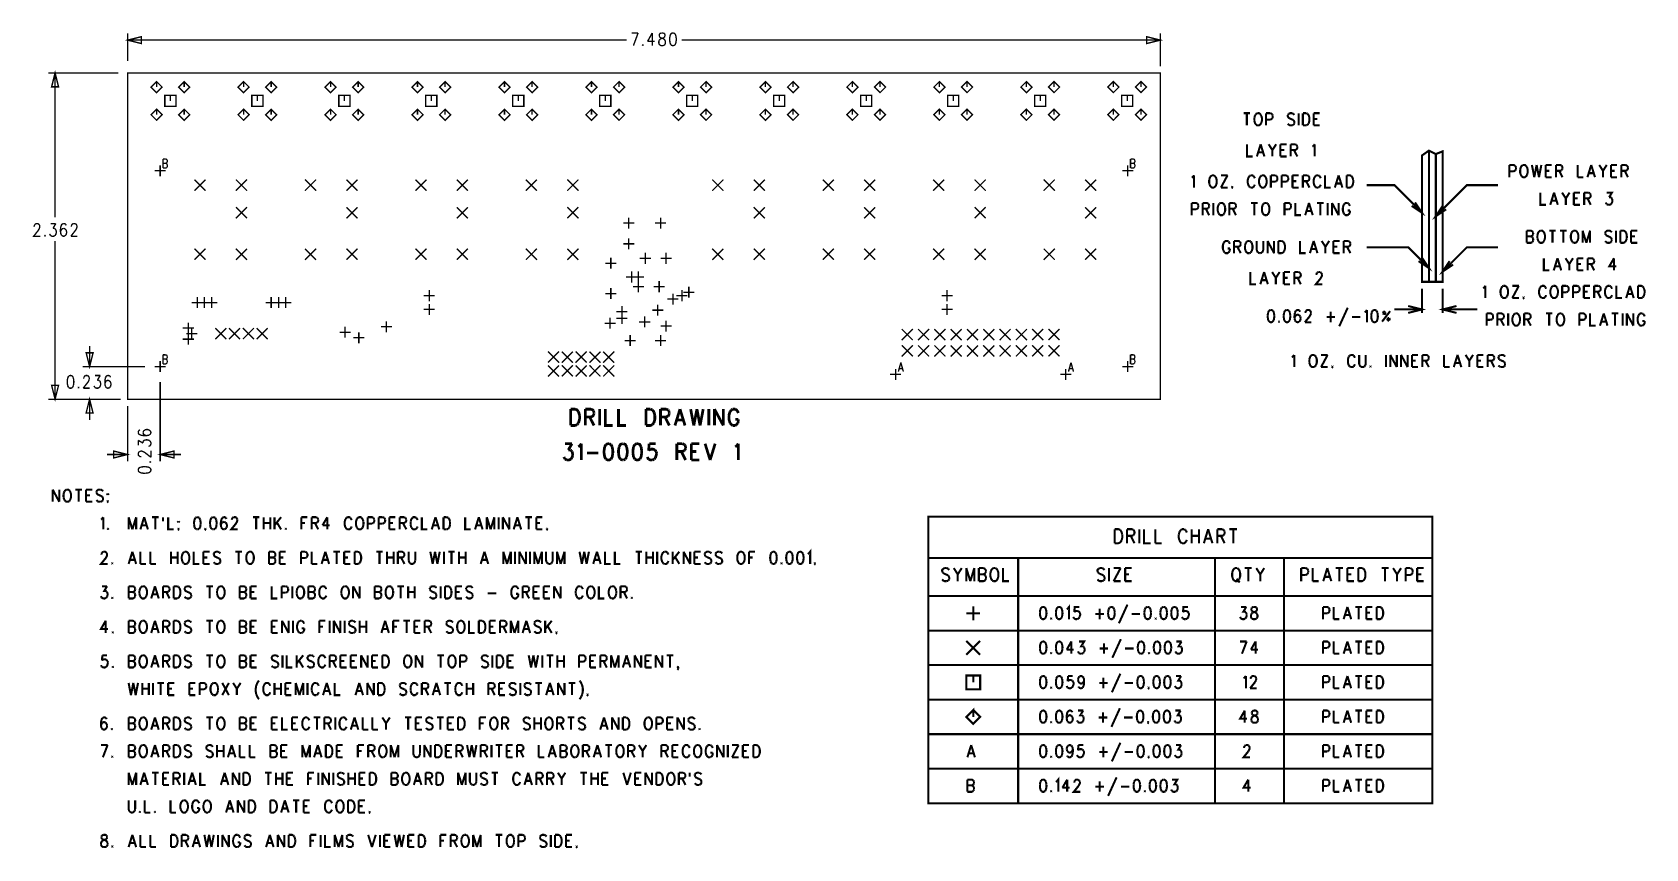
# Model space of a CAD drawing. Extents: x 7.3 to 19, y 4.7 to 10.7.
import ezdxf

# ---------------------------------------------------------------- set-up
doc = ezdxf.new("R2010")
doc.units = 0
doc.layers.add('DD_PHO', color=6, linetype='CONTINUOUS')

msp = doc.modelspace()

# ---------------------------------------------------------------- linework, layer by layer
at = {"layer": 'DD_PHO'}
for points, const_width in [([(8, 10.45), (8, 10.65)], 0.01), ([(11.65, 10.65187), (11.69772, 10.65187)], 0.01), ([(11.69772, 10.65187), (11.66363, 10.56)], 0.01), ([(11.8, 10.65187), (11.7659, 10.59062)], 0.01), ([(11.8, 10.65187), (11.8, 10.56)], 0.01), ([(11.85454, 10.6475), (11.85113, 10.63875)], 0.01), ([(11.85113, 10.63875), (11.85113, 10.63)], 0.01), ([(11.85113, 10.63), (11.85454, 10.62125)], 0.01), ([(11.86477, 10.65187), (11.85454, 10.6475)], 0.01), ([(11.8784, 10.65187), (11.86477, 10.65187)], 0.01), ([(11.88863, 10.6475), (11.8784, 10.65187)], 0.01), ([(11.89204, 10.63875), (11.88863, 10.6475)], 0.01), ([(11.88863, 10.62125), (11.89204, 10.63)], 0.01), ([(11.89204, 10.63), (11.89204, 10.63875)], 0.01), ([(11.92954, 10.63437), (11.92613, 10.6125)], 0.01), ([(11.94659, 10.65187), (11.93636, 10.6475), (11.92954, 10.63437)], 0.01), ([(11.9534, 10.65187), (11.94659, 10.65187)], 0.01), ([(11.96363, 10.6475), (11.9534, 10.65187)], 0.01), ([(11.97045, 10.63437), (11.96363, 10.6475)], 0.01), ([(11.97386, 10.59937), (11.97386, 10.6125), (11.97045, 10.63437)], 0.01), ([(15.48, 10.41), (15.48, 10.65)], 0.01), ([(8, 10.6), (8.1, 10.625), (8.1, 10.575), (8, 10.6)], 0.01), ([(8, 10.6), (11.615, 10.6)], 0.01), ([(11.73181, 10.56875), (11.7284, 10.56437)], 0.01), ([(11.7284, 10.56437), (11.73181, 10.56)], 0.01), ([(11.73522, 10.56437), (11.73181, 10.56875)], 0.01), ([(11.73181, 10.56), (11.73522, 10.56437)], 0.01), ([(11.7659, 10.59062), (11.81704, 10.59062)], 0.01), ([(11.84772, 10.59062), (11.85113, 10.59937)], 0.01), ([(11.84772, 10.5775), (11.84772, 10.59062)], 0.01), ([(11.85113, 10.56875), (11.84772, 10.5775)], 0.01), ([(11.85113, 10.59937), (11.85795, 10.60812)], 0.01), ([(11.85454, 10.56437), (11.85113, 10.56875)], 0.01), ([(11.85454, 10.62125), (11.86136, 10.61687)], 0.01), ([(11.8784, 10.56), (11.86477, 10.56), (11.85454, 10.56437)], 0.01), ([(11.85795, 10.60812), (11.86818, 10.6125), (11.88181, 10.61687)], 0.01), ([(11.86136, 10.61687), (11.875, 10.6125), (11.88522, 10.60812)], 0.01), ([(11.88863, 10.56437), (11.8784, 10.56)], 0.01), ([(11.88181, 10.61687), (11.88863, 10.62125)], 0.01), ([(11.88522, 10.60812), (11.89204, 10.59937)], 0.01), ([(11.89204, 10.56875), (11.88863, 10.56437)], 0.01), ([(11.89204, 10.59937), (11.89545, 10.59062)], 0.01), ([(11.89545, 10.59062), (11.89545, 10.5775), (11.89204, 10.56875)], 0.01), ([(11.92613, 10.6125), (11.92613, 10.59937)], 0.01), ([(11.92613, 10.59937), (11.92954, 10.5775)], 0.01), ([(11.92954, 10.5775), (11.93636, 10.56437)], 0.01), ([(11.93636, 10.56437), (11.94659, 10.56), (11.9534, 10.56)], 0.01), ([(11.9534, 10.56), (11.96363, 10.56437)], 0.01), ([(11.96363, 10.56437), (11.97045, 10.5775), (11.97386, 10.59937)], 0.01), ([(15.48, 10.6), (12.0125, 10.6)], 0.01), ([(15.48, 10.6), (15.38, 10.575), (15.38, 10.625), (15.48, 10.6)], 0.01), ([(8, 10.4), (8.00002, 10.4)], 0.001), ([(7.932, 10.362), (7.425, 10.362)], 0.01), ([(7.475, 10.362), (7.5, 10.262), (7.45, 10.262), (7.475, 10.362)], 0.01), ([(7.475, 10.362), (7.475, 9.3175)], 0.01), ([(7.982, 10.362), (7.98202, 10.362)], 0.001), ([(8, 8), (15.48, 8), (15.48, 10.362), (8, 10.362), (8, 8)], 0.01), ([(8.21, 10.22), (8.25, 10.26), (8.21, 10.3), (8.17, 10.26), (8.21, 10.22)], 0.01), ([(8.21, 10.26), (8.21, 10.3)], 0.01), ([(8.41, 10.22), (8.45, 10.26), (8.41, 10.3), (8.37, 10.26), (8.41, 10.22)], 0.01), ([(8.41, 10.26), (8.41, 10.3)], 0.01), ([(8.84, 10.22), (8.88, 10.26), (8.84, 10.3), (8.8, 10.26), (8.84, 10.22)], 0.01), ([(8.84, 10.26), (8.84, 10.3)], 0.01), ([(9.04, 10.22), (9.08, 10.26), (9.04, 10.3), (9, 10.26), (9.04, 10.22)], 0.01), ([(9.04, 10.26), (9.04, 10.3)], 0.01), ([(9.47, 10.22), (9.51, 10.26), (9.47, 10.3), (9.43, 10.26), (9.47, 10.22)], 0.01), ([(9.47, 10.26), (9.47, 10.3)], 0.01), ([(9.67, 10.22), (9.71, 10.26), (9.67, 10.3), (9.63, 10.26), (9.67, 10.22)], 0.01), ([(9.67, 10.26), (9.67, 10.3)], 0.01), ([(10.1, 10.22), (10.14, 10.26), (10.1, 10.3), (10.06, 10.26), (10.1, 10.22)], 0.01), ([(10.1, 10.26), (10.1, 10.3)], 0.01), ([(10.3, 10.22), (10.34, 10.26), (10.3, 10.3), (10.26, 10.26), (10.3, 10.22)], 0.01), ([(10.3, 10.26), (10.3, 10.3)], 0.01), ([(10.73, 10.22), (10.77, 10.26), (10.73, 10.3), (10.69, 10.26), (10.73, 10.22)], 0.01), ([(10.73, 10.26), (10.73, 10.3)], 0.01), ([(10.93, 10.22), (10.97, 10.26), (10.93, 10.3), (10.89, 10.26), (10.93, 10.22)], 0.01), ([(10.93, 10.26), (10.93, 10.3)], 0.01), ([(11.36, 10.22), (11.4, 10.26), (11.36, 10.3), (11.32, 10.26), (11.36, 10.22)], 0.01), ([(11.36, 10.26), (11.36, 10.3)], 0.01), ([(11.56, 10.22), (11.6, 10.26), (11.56, 10.3), (11.52, 10.26), (11.56, 10.22)], 0.01), ([(11.56, 10.26), (11.56, 10.3)], 0.01), ([(11.99, 10.22), (12.03, 10.26), (11.99, 10.3), (11.95, 10.26), (11.99, 10.22)], 0.01), ([(11.99, 10.26), (11.99, 10.3)], 0.01), ([(12.19, 10.22), (12.23, 10.26), (12.19, 10.3), (12.15, 10.26), (12.19, 10.22)], 0.01), ([(12.19, 10.26), (12.19, 10.3)], 0.01), ([(12.62, 10.22), (12.66, 10.26), (12.62, 10.3), (12.58, 10.26), (12.62, 10.22)], 0.01), ([(12.62, 10.26), (12.62, 10.3)], 0.01), ([(12.82, 10.22), (12.86, 10.26), (12.82, 10.3), (12.78, 10.26), (12.82, 10.22)], 0.01), ([(12.82, 10.26), (12.82, 10.3)], 0.01), ([(13.25, 10.22), (13.29, 10.26), (13.25, 10.3), (13.21, 10.26), (13.25, 10.22)], 0.01), ([(13.25, 10.26), (13.25, 10.3)], 0.01), ([(13.45, 10.22), (13.49, 10.26), (13.45, 10.3), (13.41, 10.26), (13.45, 10.22)], 0.01), ([(13.45, 10.26), (13.45, 10.3)], 0.01), ([(13.88, 10.22), (13.92, 10.26), (13.88, 10.3), (13.84, 10.26), (13.88, 10.22)], 0.01), ([(13.88, 10.26), (13.88, 10.3)], 0.01), ([(14.08, 10.22), (14.12, 10.26), (14.08, 10.3), (14.04, 10.26), (14.08, 10.22)], 0.01), ([(14.08, 10.26), (14.08, 10.3)], 0.01), ([(14.51, 10.22), (14.55, 10.26), (14.51, 10.3), (14.47, 10.26), (14.51, 10.22)], 0.01), ([(14.51, 10.26), (14.51, 10.3)], 0.01), ([(14.71, 10.22), (14.75, 10.26), (14.71, 10.3), (14.67, 10.26), (14.71, 10.22)], 0.01), ([(14.71, 10.26), (14.71, 10.3)], 0.01), ([(15.14, 10.22), (15.18, 10.26), (15.14, 10.3), (15.1, 10.26), (15.14, 10.22)], 0.01), ([(15.14, 10.26), (15.14, 10.3)], 0.01), ([(15.34, 10.22), (15.38, 10.26), (15.34, 10.3), (15.3, 10.26), (15.34, 10.22)], 0.01), ([(15.34, 10.26), (15.34, 10.3)], 0.01), ([(15.48, 10.36), (15.48002, 10.36)], 0.001), ([(8.27, 10.12), (8.35, 10.12), (8.35, 10.2), (8.27, 10.2), (8.27, 10.12)], 0.01), ([(8.31, 10.16), (8.31, 10.2)], 0.01), ([(8.9, 10.12), (8.98, 10.12), (8.98, 10.2), (8.9, 10.2), (8.9, 10.12)], 0.01), ([(8.94, 10.16), (8.94, 10.2)], 0.01), ([(9.53, 10.12), (9.61, 10.12), (9.61, 10.2), (9.53, 10.2), (9.53, 10.12)], 0.01), ([(9.57, 10.16), (9.57, 10.2)], 0.01), ([(10.16, 10.12), (10.24, 10.12), (10.24, 10.2), (10.16, 10.2), (10.16, 10.12)], 0.01), ([(10.2, 10.16), (10.2, 10.2)], 0.01), ([(10.79, 10.12), (10.87, 10.12), (10.87, 10.2), (10.79, 10.2), (10.79, 10.12)], 0.01), ([(10.83, 10.16), (10.83, 10.2)], 0.01), ([(11.42, 10.12), (11.5, 10.12), (11.5, 10.2), (11.42, 10.2), (11.42, 10.12)], 0.01), ([(11.46, 10.16), (11.46, 10.2)], 0.01), ([(12.05, 10.12), (12.13, 10.12), (12.13, 10.2), (12.05, 10.2), (12.05, 10.12)], 0.01), ([(12.09, 10.16), (12.09, 10.2)], 0.01), ([(12.68, 10.12), (12.76, 10.12), (12.76, 10.2), (12.68, 10.2), (12.68, 10.12)], 0.01), ([(12.72, 10.16), (12.72, 10.2)], 0.01), ([(13.31, 10.12), (13.39, 10.12), (13.39, 10.2), (13.31, 10.2), (13.31, 10.12)], 0.01), ([(13.35, 10.16), (13.35, 10.2)], 0.01), ([(13.94, 10.12), (14.02, 10.12), (14.02, 10.2), (13.94, 10.2), (13.94, 10.12)], 0.01), ([(13.98, 10.16), (13.98, 10.2)], 0.01), ([(14.57, 10.12), (14.65, 10.12), (14.65, 10.2), (14.57, 10.2), (14.57, 10.12)], 0.01), ([(14.61, 10.16), (14.61, 10.2)], 0.01), ([(15.2, 10.12), (15.28, 10.12), (15.28, 10.2), (15.2, 10.2), (15.2, 10.12)], 0.01), ([(15.24, 10.16), (15.24, 10.2)], 0.01), ([(8.21, 10.02), (8.25, 10.06), (8.21, 10.1), (8.17, 10.06), (8.21, 10.02)], 0.01), ([(8.21, 10.06), (8.21, 10.1)], 0.01), ([(8.41, 10.02), (8.45, 10.06), (8.41, 10.1), (8.37, 10.06), (8.41, 10.02)], 0.01), ([(8.41, 10.06), (8.41, 10.1)], 0.01), ([(8.84, 10.02), (8.88, 10.06), (8.84, 10.1), (8.8, 10.06), (8.84, 10.02)], 0.01), ([(8.84, 10.06), (8.84, 10.1)], 0.01), ([(9.04, 10.02), (9.08, 10.06), (9.04, 10.1), (9, 10.06), (9.04, 10.02)], 0.01), ([(9.04, 10.06), (9.04, 10.1)], 0.01), ([(9.47, 10.02), (9.51, 10.06), (9.47, 10.1), (9.43, 10.06), (9.47, 10.02)], 0.01), ([(9.47, 10.06), (9.47, 10.1)], 0.01), ([(9.67, 10.02), (9.71, 10.06), (9.67, 10.1), (9.63, 10.06), (9.67, 10.02)], 0.01), ([(9.67, 10.06), (9.67, 10.1)], 0.01), ([(10.1, 10.02), (10.14, 10.06), (10.1, 10.1), (10.06, 10.06), (10.1, 10.02)], 0.01), ([(10.1, 10.06), (10.1, 10.1)], 0.01), ([(10.3, 10.02), (10.34, 10.06), (10.3, 10.1), (10.26, 10.06), (10.3, 10.02)], 0.01), ([(10.3, 10.06), (10.3, 10.1)], 0.01), ([(10.73, 10.02), (10.77, 10.06), (10.73, 10.1), (10.69, 10.06), (10.73, 10.02)], 0.01), ([(10.73, 10.06), (10.73, 10.1)], 0.01), ([(10.93, 10.02), (10.97, 10.06), (10.93, 10.1), (10.89, 10.06), (10.93, 10.02)], 0.01), ([(10.93, 10.06), (10.93, 10.1)], 0.01), ([(11.36, 10.02), (11.4, 10.06), (11.36, 10.1), (11.32, 10.06), (11.36, 10.02)], 0.01), ([(11.36, 10.06), (11.36, 10.1)], 0.01), ([(11.56, 10.02), (11.6, 10.06), (11.56, 10.1), (11.52, 10.06), (11.56, 10.02)], 0.01), ([(11.56, 10.06), (11.56, 10.1)], 0.01), ([(11.99, 10.02), (12.03, 10.06), (11.99, 10.1), (11.95, 10.06), (11.99, 10.02)], 0.01), ([(11.99, 10.06), (11.99, 10.1)], 0.01), ([(12.19, 10.02), (12.23, 10.06), (12.19, 10.1), (12.15, 10.06), (12.19, 10.02)], 0.01), ([(12.19, 10.06), (12.19, 10.1)], 0.01), ([(12.62, 10.02), (12.66, 10.06), (12.62, 10.1), (12.58, 10.06), (12.62, 10.02)], 0.01), ([(12.62, 10.06), (12.62, 10.1)], 0.01), ([(12.82, 10.02), (12.86, 10.06), (12.82, 10.1), (12.78, 10.06), (12.82, 10.02)], 0.01), ([(12.82, 10.06), (12.82, 10.1)], 0.01), ([(13.25, 10.02), (13.29, 10.06), (13.25, 10.1), (13.21, 10.06), (13.25, 10.02)], 0.01), ([(13.25, 10.06), (13.25, 10.1)], 0.01), ([(13.45, 10.02), (13.49, 10.06), (13.45, 10.1), (13.41, 10.06), (13.45, 10.02)], 0.01), ([(13.45, 10.06), (13.45, 10.1)], 0.01), ([(13.88, 10.02), (13.92, 10.06), (13.88, 10.1), (13.84, 10.06), (13.88, 10.02)], 0.01), ([(13.88, 10.06), (13.88, 10.1)], 0.01), ([(14.08, 10.02), (14.12, 10.06), (14.08, 10.1), (14.04, 10.06), (14.08, 10.02)], 0.01), ([(14.08, 10.06), (14.08, 10.1)], 0.01), ([(14.51, 10.02), (14.55, 10.06), (14.51, 10.1), (14.47, 10.06), (14.51, 10.02)], 0.01), ([(14.51, 10.06), (14.51, 10.1)], 0.01), ([(14.71, 10.02), (14.75, 10.06), (14.71, 10.1), (14.67, 10.06), (14.71, 10.02)], 0.01), ([(14.71, 10.06), (14.71, 10.1)], 0.01), ([(15.14, 10.02), (15.18, 10.06), (15.14, 10.1), (15.1, 10.06), (15.14, 10.02)], 0.01), ([(15.14, 10.06), (15.14, 10.1)], 0.01), ([(15.34, 10.02), (15.38, 10.06), (15.34, 10.1), (15.3, 10.06), (15.34, 10.02)], 0.01), ([(15.34, 10.06), (15.34, 10.1)], 0.01), ([(16.0825, 10.07109), (16.13022, 10.07109)], 0.015), ([(16.10636, 10.07109), (16.10636, 9.9825)], 0.015), ([(16.16431, 10.05), (16.1609, 10.03734)], 0.015), ([(16.16772, 10.05843), (16.16431, 10.05)], 0.015), ([(16.17454, 10.06687), (16.16772, 10.05843)], 0.015), ([(16.18136, 10.07109), (16.17454, 10.06687)], 0.015), ([(16.20181, 10.06687), (16.195, 10.07109), (16.18136, 10.07109)], 0.015), ([(16.20863, 10.05843), (16.20181, 10.06687)], 0.015), ([(16.21204, 10.05), (16.20863, 10.05843)], 0.015), ([(16.21204, 10.00359), (16.21545, 10.01625), (16.21545, 10.03734), (16.21204, 10.05)], 0.015), ([(16.24613, 10.07109), (16.24613, 9.9825)], 0.015), ([(16.24613, 10.07109), (16.27681, 10.07109)], 0.015), ([(16.27681, 10.07109), (16.28704, 10.06687)], 0.015), ([(16.28704, 10.06687), (16.29045, 10.06265)], 0.015), ([(16.29045, 10.06265), (16.29386, 10.05421)], 0.015), ([(16.29386, 10.05421), (16.29386, 10.04156), (16.29045, 10.03312)], 0.015), ([(16.40977, 10.06687), (16.40295, 10.05843)], 0.015), ([(16.40295, 10.05843), (16.40295, 10.05), (16.40636, 10.04156), (16.40977, 10.03734), (16.41659, 10.03312)], 0.015), ([(16.43363, 10.07109), (16.42, 10.07109), (16.40977, 10.06687)], 0.015), ([(16.44386, 10.06687), (16.43363, 10.07109)], 0.015), ([(16.45068, 10.05843), (16.44386, 10.06687)], 0.015), ([(16.48136, 10.07109), (16.48136, 9.9825)], 0.015), ([(16.51204, 10.07109), (16.51204, 9.9825)], 0.015), ([(16.51204, 10.07109), (16.5359, 10.07109)], 0.015), ([(16.5359, 10.07109), (16.54613, 10.06687)], 0.015), ([(16.54613, 10.06687), (16.55295, 10.05843)], 0.015), ([(16.55295, 10.05843), (16.55636, 10.05), (16.55977, 10.03734), (16.55977, 10.01625), (16.55636, 10.00359), (16.55295, 9.99515)], 0.015), ([(16.59045, 10.07109), (16.59045, 9.9825)], 0.015), ([(16.59045, 10.07109), (16.63477, 10.07109)], 0.015), ([(16.1609, 10.03734), (16.1609, 10.01625)], 0.015), ([(16.1609, 10.01625), (16.16431, 10.00359)], 0.015), ([(16.16431, 10.00359), (16.16772, 9.99515)], 0.015), ([(16.16772, 9.99515), (16.17454, 9.98671)], 0.015), ([(16.17454, 9.98671), (16.18136, 9.9825), (16.195, 9.9825), (16.20181, 9.98671)], 0.015), ([(16.20181, 9.98671), (16.20863, 9.99515)], 0.015), ([(16.20863, 9.99515), (16.21204, 10.00359)], 0.015), ([(16.27681, 10.02468), (16.24613, 10.02468)], 0.015), ([(16.28704, 10.0289), (16.27681, 10.02468)], 0.015), ([(16.29045, 10.03312), (16.28704, 10.0289)], 0.015), ([(16.40977, 9.98671), (16.40295, 9.99515)], 0.015), ([(16.43363, 9.9825), (16.42, 9.9825), (16.40977, 9.98671)], 0.015), ([(16.41659, 10.03312), (16.43704, 10.02468)], 0.015), ([(16.44386, 9.98671), (16.43363, 9.9825)], 0.015), ([(16.43704, 10.02468), (16.44386, 10.02046)], 0.015), ([(16.44386, 10.02046), (16.44727, 10.01625), (16.45068, 10.00781), (16.45068, 9.99515)], 0.015), ([(16.45068, 9.99515), (16.44386, 9.98671)], 0.015), ([(16.5359, 9.9825), (16.51204, 9.9825)], 0.015), ([(16.54613, 9.98671), (16.5359, 9.9825)], 0.015), ([(16.55295, 9.99515), (16.54613, 9.98671)], 0.015), ([(16.59045, 10.0289), (16.61772, 10.0289)], 0.015), ([(16.59045, 9.9825), (16.63477, 9.9825)], 0.015), ([(16.1075, 9.84609), (16.1075, 9.7575), (16.1484, 9.7575)], 0.015), ([(16.20636, 9.84609), (16.17909, 9.7575)], 0.015), ([(16.20636, 9.84609), (16.23363, 9.7575)], 0.015), ([(16.26431, 9.84609), (16.29159, 9.8039)], 0.015), ([(16.31886, 9.84609), (16.29159, 9.8039)], 0.015), ([(16.34954, 9.84609), (16.34954, 9.7575)], 0.015), ([(16.34954, 9.84609), (16.39386, 9.84609)], 0.015), ([(16.42454, 9.84609), (16.42454, 9.7575)], 0.015), ([(16.42454, 9.84609), (16.45522, 9.84609)], 0.015), ([(16.45522, 9.84609), (16.46545, 9.84187)], 0.015), ([(16.46545, 9.84187), (16.46886, 9.83765)], 0.015), ([(16.47227, 9.82921), (16.47227, 9.82078), (16.46886, 9.81234), (16.46545, 9.80812)], 0.015), ([(16.46886, 9.83765), (16.47227, 9.82921)], 0.015), ([(16.58136, 9.82921), (16.58818, 9.83343)], 0.015), ([(16.58818, 9.83343), (16.5984, 9.84609)], 0.015), ([(16.5984, 9.84609), (16.5984, 9.7575)], 0.015), ([(8.256, 9.73962), (8.256, 9.674)], 0.01), ([(8.256, 9.73962), (8.27645, 9.73962)], 0.01), ([(8.256, 9.70837), (8.27645, 9.70837)], 0.01), ([(8.27645, 9.73962), (8.28327, 9.7365), (8.28554, 9.73337)], 0.01), ([(8.28554, 9.71462), (8.28327, 9.7115), (8.27645, 9.70837)], 0.01), ([(8.27645, 9.70837), (8.28327, 9.70525), (8.28554, 9.70212)], 0.01), ([(8.28554, 9.73337), (8.28781, 9.72712)], 0.01), ([(8.28781, 9.72087), (8.28554, 9.71462)], 0.01), ([(8.28554, 9.70212), (8.28781, 9.69587)], 0.01), ([(8.28781, 9.72712), (8.28781, 9.72087)], 0.01), ([(8.28781, 9.69587), (8.28781, 9.6865)], 0.01), ([(15.264, 9.73962), (15.264, 9.674)], 0.01), ([(15.264, 9.73962), (15.28445, 9.73962)], 0.01), ([(15.264, 9.70837), (15.28445, 9.70837)], 0.01), ([(15.28445, 9.73962), (15.29127, 9.7365), (15.29354, 9.73337)], 0.01), ([(15.29354, 9.71462), (15.29127, 9.7115), (15.28445, 9.70837)], 0.01), ([(15.28445, 9.70837), (15.29127, 9.70525), (15.29354, 9.70212)], 0.01), ([(15.29354, 9.73337), (15.29581, 9.72712)], 0.01), ([(15.29581, 9.72087), (15.29354, 9.71462)], 0.01), ([(15.29354, 9.70212), (15.29581, 9.69587)], 0.01), ([(15.29581, 9.72712), (15.29581, 9.72087)], 0.01), ([(15.29581, 9.69587), (15.29581, 9.6865)], 0.01), ([(16.18931, 9.78703), (16.2234, 9.78703)], 0.015), ([(16.29159, 9.8039), (16.29159, 9.7575)], 0.015), ([(16.34954, 9.8039), (16.37681, 9.8039)], 0.015), ([(16.34954, 9.7575), (16.39386, 9.7575)], 0.015), ([(16.45522, 9.8039), (16.42454, 9.8039)], 0.015), ([(16.4484, 9.8039), (16.47227, 9.7575)], 0.015), ([(16.46545, 9.80812), (16.45522, 9.8039)], 0.015), ([(17.375, 8.85), (17.375, 9.765), (17.425, 9.8), (17.475, 9.775), (17.525, 9.795), (17.525, 8.85), (17.375, 8.85)], 0.015), ([(17.425, 9.8), (17.425, 8.85)], 0.015), ([(17.475, 9.775), (17.475, 8.85)], 0.015), ([(18.0075, 9.69609), (18.0075, 9.6075)], 0.015), ([(18.0075, 9.69609), (18.03818, 9.69609), (18.0484, 9.69187)], 0.015), ([(18.0484, 9.69187), (18.05181, 9.68765)], 0.015), ([(18.09954, 9.69187), (18.09272, 9.68343)], 0.015), ([(18.10636, 9.69609), (18.09954, 9.69187)], 0.015), ([(18.12681, 9.69187), (18.12, 9.69609), (18.10636, 9.69609)], 0.015), ([(18.13363, 9.68343), (18.12681, 9.69187)], 0.015), ([(18.17113, 9.69609), (18.18818, 9.6075)], 0.015), ([(18.20522, 9.69609), (18.18818, 9.6075)], 0.015), ([(18.20522, 9.69609), (18.22227, 9.6075)], 0.015), ([(18.23931, 9.69609), (18.22227, 9.6075)], 0.015), ([(18.27, 9.69609), (18.27, 9.6075)], 0.015), ([(18.27, 9.69609), (18.31431, 9.69609)], 0.015), ([(18.345, 9.69609), (18.345, 9.6075)], 0.015), ([(18.345, 9.69609), (18.37568, 9.69609), (18.3859, 9.69187)], 0.015), ([(18.3859, 9.69187), (18.38931, 9.68765)], 0.015), ([(18.50181, 9.69609), (18.50181, 9.6075)], 0.015), ([(18.60068, 9.69609), (18.5734, 9.6075)], 0.015), ([(18.60068, 9.69609), (18.62795, 9.6075)], 0.015), ([(18.65863, 9.69609), (18.6859, 9.6539)], 0.015), ([(18.71318, 9.69609), (18.6859, 9.6539)], 0.015), ([(18.74386, 9.69609), (18.74386, 9.6075)], 0.015), ([(18.74386, 9.69609), (18.78818, 9.69609)], 0.015), ([(18.81886, 9.69609), (18.81886, 9.6075)], 0.015), ([(18.81886, 9.69609), (18.84954, 9.69609)], 0.015), ([(18.84954, 9.69609), (18.85977, 9.69187)], 0.015), ([(18.85977, 9.69187), (18.86318, 9.68765)], 0.015), ([(8.196, 9.654), (8.276, 9.654)], 0.01), ([(8.236, 9.614), (8.236, 9.694)], 0.01), ([(8.28327, 9.67712), (8.27645, 9.674), (8.256, 9.674)], 0.01), ([(8.28554, 9.68025), (8.28327, 9.67712)], 0.01), ([(8.28781, 9.6865), (8.28554, 9.68025)], 0.01), ([(8.485, 9.51), (8.565, 9.59)], 0.01), ([(8.485, 9.59), (8.565, 9.51)], 0.01), ([(8.785, 9.51), (8.865, 9.59)], 0.01), ([(8.785, 9.59), (8.865, 9.51)], 0.01), ([(9.285, 9.51), (9.365, 9.59)], 0.01), ([(9.285, 9.59), (9.365, 9.51)], 0.01), ([(9.585, 9.51), (9.665, 9.59)], 0.01), ([(9.585, 9.59), (9.665, 9.51)], 0.01), ([(10.085, 9.51), (10.165, 9.59)], 0.01), ([(10.085, 9.59), (10.165, 9.51)], 0.01), ([(10.385, 9.51), (10.465, 9.59)], 0.01), ([(10.385, 9.59), (10.465, 9.51)], 0.01), ([(10.885, 9.51), (10.965, 9.59)], 0.01), ([(10.885, 9.59), (10.965, 9.51)], 0.01), ([(11.185, 9.51), (11.265, 9.59)], 0.01), ([(11.185, 9.59), (11.265, 9.51)], 0.01), ([(12.235, 9.51), (12.315, 9.59)], 0.01), ([(12.235, 9.59), (12.315, 9.51)], 0.01), ([(12.535, 9.51), (12.615, 9.59)], 0.01), ([(12.535, 9.59), (12.615, 9.51)], 0.01), ([(13.035, 9.51), (13.115, 9.59)], 0.01), ([(13.035, 9.59), (13.115, 9.51)], 0.01), ([(13.335, 9.51), (13.415, 9.59)], 0.01), ([(13.335, 9.59), (13.415, 9.51)], 0.01), ([(13.835, 9.51), (13.915, 9.59)], 0.01), ([(13.835, 9.59), (13.915, 9.51)], 0.01), ([(14.135, 9.51), (14.215, 9.59)], 0.01), ([(14.135, 9.59), (14.215, 9.51)], 0.01), ([(14.635, 9.51), (14.715, 9.59)], 0.01), ([(14.635, 9.59), (14.715, 9.51)], 0.01), ([(14.935, 9.51), (15.015, 9.59)], 0.01), ([(14.935, 9.59), (15.015, 9.51)], 0.01), ([(15.204, 9.654), (15.284, 9.654)], 0.01), ([(15.244, 9.614), (15.244, 9.694)], 0.01), ([(15.29127, 9.67712), (15.28445, 9.674), (15.264, 9.674)], 0.01), ([(15.29354, 9.68025), (15.29127, 9.67712)], 0.01), ([(15.29581, 9.6865), (15.29354, 9.68025)], 0.01), ([(15.7075, 9.60421), (15.71431, 9.60843)], 0.015), ([(15.71431, 9.60843), (15.72454, 9.62109)], 0.015), ([(15.72454, 9.62109), (15.72454, 9.5325)], 0.015), ([(15.83704, 9.6), (15.83363, 9.58734)], 0.015), ([(15.83363, 9.58734), (15.83363, 9.56625)], 0.015), ([(15.84045, 9.60843), (15.83704, 9.6)], 0.015), ([(15.84727, 9.61687), (15.84045, 9.60843)], 0.015), ([(15.85409, 9.62109), (15.84727, 9.61687)], 0.015), ([(15.86772, 9.62109), (15.85409, 9.62109)], 0.015), ([(15.87454, 9.61687), (15.86772, 9.62109)], 0.015), ([(15.88136, 9.60843), (15.87454, 9.61687)], 0.015), ([(15.88136, 9.54515), (15.88477, 9.55359), (15.88818, 9.56625), (15.88818, 9.58734), (15.88477, 9.6), (15.88136, 9.60843)], 0.015), ([(15.96659, 9.62109), (15.91886, 9.5325)], 0.015), ([(15.91886, 9.62109), (15.96659, 9.62109)], 0.015), ([(16.12, 9.60843), (16.11659, 9.6), (16.11318, 9.58734), (16.11318, 9.56625), (16.11659, 9.55359), (16.12, 9.54515)], 0.015), ([(16.12681, 9.61687), (16.12, 9.60843)], 0.015), ([(16.13363, 9.62109), (16.12681, 9.61687)], 0.015), ([(16.15409, 9.61687), (16.14727, 9.62109), (16.13363, 9.62109)], 0.015), ([(16.1609, 9.60843), (16.15409, 9.61687)], 0.015), ([(16.16431, 9.6), (16.1609, 9.60843)], 0.015), ([(16.1984, 9.6), (16.195, 9.58734), (16.195, 9.56625), (16.1984, 9.55359)], 0.015), ([(16.20181, 9.60843), (16.1984, 9.6)], 0.015), ([(16.20863, 9.61687), (16.20181, 9.60843)], 0.015), ([(16.21545, 9.62109), (16.20863, 9.61687)], 0.015), ([(16.2359, 9.61687), (16.22909, 9.62109), (16.21545, 9.62109)], 0.015), ([(16.24272, 9.60843), (16.2359, 9.61687)], 0.015), ([(16.24613, 9.6), (16.24272, 9.60843)], 0.015), ([(16.24954, 9.58734), (16.24613, 9.6)], 0.015), ([(16.24954, 9.56625), (16.24954, 9.58734)], 0.015), ([(16.28022, 9.62109), (16.28022, 9.5325)], 0.015), ([(16.28022, 9.62109), (16.3109, 9.62109)], 0.015), ([(16.3109, 9.62109), (16.32113, 9.61687)], 0.015), ([(16.32113, 9.5789), (16.3109, 9.57468)], 0.015), ([(16.32113, 9.61687), (16.32454, 9.61265)], 0.015), ([(16.32454, 9.58312), (16.32113, 9.5789)], 0.015), ([(16.32454, 9.61265), (16.32795, 9.60421)], 0.015), ([(16.32795, 9.60421), (16.32795, 9.59156), (16.32454, 9.58312)], 0.015), ([(16.35863, 9.62109), (16.35863, 9.5325)], 0.015), ([(16.35863, 9.62109), (16.38931, 9.62109)], 0.015), ([(16.38931, 9.62109), (16.39954, 9.61687)], 0.015), ([(16.39954, 9.5789), (16.38931, 9.57468)], 0.015), ([(16.39954, 9.61687), (16.40295, 9.61265)], 0.015), ([(16.40295, 9.58312), (16.39954, 9.5789)], 0.015), ([(16.40295, 9.61265), (16.40636, 9.60421)], 0.015), ([(16.40636, 9.60421), (16.40636, 9.59156), (16.40295, 9.58312)], 0.015), ([(16.43704, 9.62109), (16.43704, 9.5325)], 0.015), ([(16.43704, 9.62109), (16.48136, 9.62109)], 0.015), ([(16.43704, 9.5789), (16.46431, 9.5789)], 0.015), ([(16.51204, 9.62109), (16.51204, 9.5325)], 0.015), ([(16.51204, 9.62109), (16.54272, 9.62109)], 0.015), ([(16.54272, 9.5789), (16.51204, 9.5789)], 0.015), ([(16.5359, 9.5789), (16.55977, 9.5325)], 0.015), ([(16.54272, 9.62109), (16.55295, 9.61687)], 0.015), ([(16.55295, 9.58312), (16.54272, 9.5789)], 0.015), ([(16.55295, 9.61687), (16.55636, 9.61265)], 0.015), ([(16.55977, 9.60421), (16.55977, 9.59578), (16.55636, 9.58734), (16.55295, 9.58312)], 0.015), ([(16.55636, 9.61265), (16.55977, 9.60421)], 0.015), ([(16.59727, 9.60843), (16.59386, 9.6), (16.59045, 9.58734), (16.59045, 9.56625), (16.59386, 9.55359), (16.59727, 9.54515)], 0.015), ([(16.60409, 9.61687), (16.59727, 9.60843)], 0.015), ([(16.6109, 9.62109), (16.60409, 9.61687)], 0.015), ([(16.62454, 9.62109), (16.6109, 9.62109)], 0.015), ([(16.63136, 9.61687), (16.62454, 9.62109)], 0.015), ([(16.63818, 9.60843), (16.63136, 9.61687)], 0.015), ([(16.64159, 9.6), (16.63818, 9.60843)], 0.015), ([(16.67227, 9.62109), (16.67227, 9.5325), (16.71318, 9.5325)], 0.015), ([(16.77113, 9.62109), (16.74386, 9.5325)], 0.015), ([(16.77113, 9.62109), (16.7984, 9.5325)], 0.015), ([(16.82909, 9.62109), (16.82909, 9.5325)], 0.015), ([(16.82909, 9.62109), (16.85295, 9.62109), (16.86318, 9.61687)], 0.015), ([(16.86318, 9.61687), (16.87, 9.60843)], 0.015), ([(16.87, 9.60843), (16.8734, 9.6)], 0.015), ([(16.8734, 9.6), (16.87681, 9.58734)], 0.015), ([(16.87681, 9.58734), (16.87681, 9.56625)], 0.015), ([(18.03818, 9.64968), (18.0075, 9.64968)], 0.015), ([(18.0484, 9.6539), (18.03818, 9.64968)], 0.015), ([(18.05181, 9.65812), (18.0484, 9.6539)], 0.015), ([(18.05181, 9.68765), (18.05522, 9.67921)], 0.015), ([(18.05522, 9.66656), (18.05181, 9.65812)], 0.015), ([(18.05522, 9.67921), (18.05522, 9.66656)], 0.015), ([(18.08931, 9.675), (18.0859, 9.66234)], 0.015), ([(18.0859, 9.66234), (18.0859, 9.64125)], 0.015), ([(18.0859, 9.64125), (18.08931, 9.62859)], 0.015), ([(18.09272, 9.68343), (18.08931, 9.675)], 0.015), ([(18.08931, 9.62859), (18.09272, 9.62015)], 0.015), ([(18.09272, 9.62015), (18.09954, 9.61171)], 0.015), ([(18.09954, 9.61171), (18.10636, 9.6075), (18.12, 9.6075), (18.12681, 9.61171)], 0.015), ([(18.12681, 9.61171), (18.13363, 9.62015)], 0.015), ([(18.13704, 9.675), (18.13363, 9.68343)], 0.015), ([(18.13363, 9.62015), (18.13704, 9.62859)], 0.015), ([(18.13704, 9.62859), (18.14045, 9.64125), (18.14045, 9.66234), (18.13704, 9.675)], 0.015), ([(18.27, 9.6539), (18.29727, 9.6539)], 0.015), ([(18.27, 9.6075), (18.31431, 9.6075)], 0.015), ([(18.37568, 9.6539), (18.345, 9.6539)], 0.015), ([(18.36886, 9.6539), (18.39272, 9.6075)], 0.015), ([(18.3859, 9.65812), (18.37568, 9.6539)], 0.015), ([(18.38931, 9.66234), (18.3859, 9.65812)], 0.015), ([(18.38931, 9.68765), (18.39272, 9.67921)], 0.015), ([(18.39272, 9.67078), (18.38931, 9.66234)], 0.015), ([(18.39272, 9.67921), (18.39272, 9.67078)], 0.015), ([(18.50181, 9.6075), (18.54272, 9.6075)], 0.015), ([(18.58363, 9.63703), (18.61772, 9.63703)], 0.015), ([(18.6859, 9.6539), (18.6859, 9.6075)], 0.015), ([(18.74386, 9.6539), (18.77113, 9.6539)], 0.015), ([(18.74386, 9.6075), (18.78818, 9.6075)], 0.015), ([(18.84954, 9.6539), (18.81886, 9.6539)], 0.015), ([(18.84272, 9.6539), (18.86659, 9.6075)], 0.015), ([(18.85977, 9.65812), (18.84954, 9.6539)], 0.015), ([(18.86659, 9.67921), (18.86659, 9.67078), (18.86318, 9.66234), (18.85977, 9.65812)], 0.015), ([(18.86318, 9.68765), (18.86659, 9.67921)], 0.015), ([(15.83363, 9.56625), (15.83704, 9.55359)], 0.015), ([(15.83704, 9.55359), (15.84045, 9.54515)], 0.015), ([(15.84045, 9.54515), (15.84727, 9.53671)], 0.015), ([(15.84727, 9.53671), (15.85409, 9.5325), (15.86772, 9.5325)], 0.015), ([(15.86772, 9.5325), (15.87454, 9.53671)], 0.015), ([(15.87454, 9.53671), (15.88136, 9.54515)], 0.015), ([(15.91886, 9.5325), (15.96659, 9.5325)], 0.015), ([(16.00068, 9.54093), (15.99727, 9.53671)], 0.015), ([(15.99727, 9.53671), (16.00068, 9.5325), (16.00409, 9.53671)], 0.015), ([(16.00409, 9.53671), (16.00068, 9.54093)], 0.015), ([(16.12, 9.54515), (16.12681, 9.53671)], 0.015), ([(16.12681, 9.53671), (16.13363, 9.5325)], 0.015), ([(16.13363, 9.5325), (16.14727, 9.5325), (16.15409, 9.53671)], 0.015), ([(16.15409, 9.53671), (16.1609, 9.54515)], 0.015), ([(16.1609, 9.54515), (16.16431, 9.55359)], 0.015), ([(16.1984, 9.55359), (16.20181, 9.54515)], 0.015), ([(16.20181, 9.54515), (16.20863, 9.53671)], 0.015), ([(16.20863, 9.53671), (16.21545, 9.5325), (16.22909, 9.5325), (16.2359, 9.53671)], 0.015), ([(16.2359, 9.53671), (16.24272, 9.54515)], 0.015), ([(16.24272, 9.54515), (16.24613, 9.55359)], 0.015), ([(16.24613, 9.55359), (16.24954, 9.56625)], 0.015), ([(16.3109, 9.57468), (16.28022, 9.57468)], 0.015), ([(16.38931, 9.57468), (16.35863, 9.57468)], 0.015), ([(16.43704, 9.5325), (16.48136, 9.5325)], 0.015), ([(16.59727, 9.54515), (16.60409, 9.53671)], 0.015), ([(16.60409, 9.53671), (16.6109, 9.5325)], 0.015), ([(16.6109, 9.5325), (16.62454, 9.5325)], 0.015), ([(16.62454, 9.5325), (16.63136, 9.53671)], 0.015), ([(16.63136, 9.53671), (16.63818, 9.54515)], 0.015), ([(16.63818, 9.54515), (16.64159, 9.55359)], 0.015), ([(16.75409, 9.56203), (16.78818, 9.56203)], 0.015), ([(16.86318, 9.53671), (16.85295, 9.5325), (16.82909, 9.5325)], 0.015), ([(16.87, 9.54515), (16.86318, 9.53671)], 0.015), ([(16.8734, 9.55359), (16.87, 9.54515)], 0.015), ([(16.87681, 9.56625), (16.8734, 9.55359)], 0.015), ([(16.975, 9.55), (17.175, 9.55), (17.375, 9.35)], 0.015), ([(17.925, 9.55), (17.7, 9.55), (17.475, 9.325)], 0.015), ([(18.2325, 9.49609), (18.2325, 9.4075), (18.2734, 9.4075)], 0.015), ([(18.33136, 9.49609), (18.30409, 9.4075)], 0.015), ([(18.33136, 9.49609), (18.35863, 9.4075)], 0.015), ([(18.38931, 9.49609), (18.41659, 9.4539)], 0.015), ([(18.44386, 9.49609), (18.41659, 9.4539)], 0.015), ([(18.47454, 9.49609), (18.47454, 9.4075)], 0.015), ([(18.47454, 9.49609), (18.51886, 9.49609)], 0.015), ([(18.54954, 9.49609), (18.54954, 9.4075)], 0.015), ([(18.54954, 9.49609), (18.58022, 9.49609)], 0.015), ([(18.58022, 9.49609), (18.59045, 9.49187)], 0.015), ([(18.59045, 9.45812), (18.58022, 9.4539)], 0.015), ([(18.59045, 9.49187), (18.59386, 9.48765)], 0.015), ([(18.59727, 9.47921), (18.59727, 9.47078), (18.59386, 9.46234), (18.59045, 9.45812)], 0.015), ([(18.59386, 9.48765), (18.59727, 9.47921)], 0.015), ([(18.71318, 9.49609), (18.75068, 9.49609), (18.73022, 9.46234)], 0.015), ([(18.73022, 9.46234), (18.74045, 9.46234), (18.74727, 9.45812)], 0.015), ([(18.74727, 9.45812), (18.75068, 9.4539)], 0.015), ([(8.785, 9.31), (8.865, 9.39)], 0.01), ([(8.785, 9.39), (8.865, 9.31)], 0.01), ([(9.585, 9.31), (9.665, 9.39)], 0.01), ([(9.585, 9.39), (9.665, 9.31)], 0.01), ([(10.385, 9.31), (10.465, 9.39)], 0.01), ([(10.385, 9.39), (10.465, 9.31)], 0.01), ([(11.185, 9.31), (11.265, 9.39)], 0.01), ([(11.185, 9.39), (11.265, 9.31)], 0.01), ([(12.535, 9.31), (12.615, 9.39)], 0.01), ([(12.535, 9.39), (12.615, 9.31)], 0.01), ([(13.335, 9.31), (13.415, 9.39)], 0.01), ([(13.335, 9.39), (13.415, 9.31)], 0.01), ([(14.135, 9.31), (14.215, 9.39)], 0.01), ([(14.135, 9.39), (14.215, 9.31)], 0.01), ([(14.935, 9.31), (15.015, 9.39)], 0.01), ([(14.935, 9.39), (15.015, 9.31)], 0.01), ([(15.7075, 9.42109), (15.7075, 9.3325)], 0.015), ([(15.7075, 9.42109), (15.73818, 9.42109), (15.7484, 9.41687)], 0.015), ([(15.73818, 9.37468), (15.7075, 9.37468)], 0.015), ([(15.7484, 9.3789), (15.73818, 9.37468)], 0.015), ([(15.7484, 9.41687), (15.75181, 9.41265)], 0.015), ([(15.75181, 9.38312), (15.7484, 9.3789)], 0.015), ([(15.75181, 9.41265), (15.75522, 9.40421)], 0.015), ([(15.75522, 9.39156), (15.75181, 9.38312)], 0.015), ([(15.75522, 9.40421), (15.75522, 9.39156)], 0.015), ([(15.7859, 9.42109), (15.7859, 9.3325)], 0.015), ([(15.7859, 9.42109), (15.81659, 9.42109), (15.82681, 9.41687)], 0.015), ([(15.81659, 9.3789), (15.7859, 9.3789)], 0.015), ([(15.80977, 9.3789), (15.83363, 9.3325)], 0.015), ([(15.82681, 9.38312), (15.81659, 9.3789)], 0.015), ([(15.82681, 9.41687), (15.83022, 9.41265)], 0.015), ([(15.83022, 9.38734), (15.82681, 9.38312)], 0.015), ([(15.83022, 9.41265), (15.83363, 9.40421)], 0.015), ([(15.83363, 9.39578), (15.83022, 9.38734)], 0.015), ([(15.83363, 9.40421), (15.83363, 9.39578)], 0.015), ([(15.86431, 9.42109), (15.86431, 9.3325)], 0.015), ([(15.8984, 9.4), (15.895, 9.38734), (15.895, 9.36625), (15.8984, 9.35359)], 0.015), ([(15.90181, 9.40843), (15.8984, 9.4)], 0.015), ([(15.8984, 9.35359), (15.90181, 9.34515)], 0.015), ([(15.90863, 9.41687), (15.90181, 9.40843)], 0.015), ([(15.90181, 9.34515), (15.90863, 9.33671)], 0.015), ([(15.91545, 9.42109), (15.90863, 9.41687)], 0.015), ([(15.9359, 9.41687), (15.92909, 9.42109), (15.91545, 9.42109)], 0.015), ([(15.94272, 9.40843), (15.9359, 9.41687)], 0.015), ([(15.9359, 9.33671), (15.94272, 9.34515)], 0.015), ([(15.94613, 9.4), (15.94272, 9.40843)], 0.015), ([(15.94272, 9.34515), (15.94613, 9.35359)], 0.015), ([(15.94954, 9.38734), (15.94613, 9.4)], 0.015), ([(15.94613, 9.35359), (15.94954, 9.36625)], 0.015), ([(15.94954, 9.36625), (15.94954, 9.38734)], 0.015), ([(15.98022, 9.42109), (15.98022, 9.3325)], 0.015), ([(15.98022, 9.42109), (16.0109, 9.42109)], 0.015), ([(16.0109, 9.3789), (15.98022, 9.3789)], 0.015), ([(16.00409, 9.3789), (16.02795, 9.3325)], 0.015), ([(16.0109, 9.42109), (16.02113, 9.41687)], 0.015), ([(16.02113, 9.38312), (16.0109, 9.3789)], 0.015), ([(16.02113, 9.41687), (16.02454, 9.41265)], 0.015), ([(16.02454, 9.38734), (16.02113, 9.38312)], 0.015), ([(16.02454, 9.41265), (16.02795, 9.40421)], 0.015), ([(16.02795, 9.40421), (16.02795, 9.39578), (16.02454, 9.38734)], 0.015), ([(16.13704, 9.42109), (16.18477, 9.42109)], 0.015), ([(16.1609, 9.42109), (16.1609, 9.3325)], 0.015), ([(16.22227, 9.40843), (16.21886, 9.4), (16.21545, 9.38734), (16.21545, 9.36625), (16.21886, 9.35359), (16.22227, 9.34515)], 0.015), ([(16.22909, 9.41687), (16.22227, 9.40843)], 0.015), ([(16.22227, 9.34515), (16.22909, 9.33671)], 0.015), ([(16.2359, 9.42109), (16.22909, 9.41687)], 0.015), ([(16.24954, 9.42109), (16.2359, 9.42109)], 0.015), ([(16.25636, 9.41687), (16.24954, 9.42109)], 0.015), ([(16.26318, 9.40843), (16.25636, 9.41687)], 0.015), ([(16.25636, 9.33671), (16.26318, 9.34515)], 0.015), ([(16.26318, 9.34515), (16.26659, 9.35359), (16.27, 9.36625), (16.27, 9.38734), (16.26659, 9.4), (16.26318, 9.40843)], 0.015), ([(16.37909, 9.42109), (16.37909, 9.3325)], 0.015), ([(16.37909, 9.42109), (16.40977, 9.42109), (16.42, 9.41687)], 0.015), ([(16.40977, 9.37468), (16.37909, 9.37468)], 0.015), ([(16.42, 9.3789), (16.40977, 9.37468)], 0.015), ([(16.42, 9.41687), (16.4234, 9.41265)], 0.015), ([(16.4234, 9.38312), (16.42, 9.3789)], 0.015), ([(16.4234, 9.41265), (16.42681, 9.40421)], 0.015), ([(16.42681, 9.39156), (16.4234, 9.38312)], 0.015), ([(16.42681, 9.40421), (16.42681, 9.39156)], 0.015), ([(16.4575, 9.42109), (16.4575, 9.3325), (16.4984, 9.3325)], 0.015), ([(16.55636, 9.42109), (16.52909, 9.3325)], 0.015), ([(16.53931, 9.36203), (16.5734, 9.36203)], 0.015), ([(16.55636, 9.42109), (16.58363, 9.3325)], 0.015), ([(16.61431, 9.42109), (16.66204, 9.42109)], 0.015), ([(16.63818, 9.42109), (16.63818, 9.3325)], 0.015), ([(16.69272, 9.42109), (16.69272, 9.3325)], 0.015), ([(16.7234, 9.42109), (16.7234, 9.3325)], 0.015), ([(16.7234, 9.42109), (16.77113, 9.3325)], 0.015), ([(16.77113, 9.42109), (16.77113, 9.3325)], 0.015), ([(16.80522, 9.4), (16.80181, 9.38734)], 0.015), ([(16.80181, 9.38734), (16.80181, 9.36625)], 0.015), ([(16.80181, 9.36625), (16.80522, 9.35359)], 0.015), ([(16.80863, 9.40843), (16.80522, 9.4)], 0.015), ([(16.80522, 9.35359), (16.80863, 9.34515)], 0.015), ([(16.81545, 9.41687), (16.80863, 9.40843)], 0.015), ([(16.80863, 9.34515), (16.81545, 9.33671)], 0.015), ([(16.8359, 9.42109), (16.82227, 9.42109), (16.81545, 9.41687)], 0.015), ([(16.84272, 9.41687), (16.8359, 9.42109)], 0.015), ([(16.8359, 9.36625), (16.85295, 9.36625)], 0.015), ([(16.84954, 9.40843), (16.84272, 9.41687)], 0.015), ([(16.84272, 9.33671), (16.84954, 9.34515)], 0.015), ([(16.85295, 9.4), (16.84954, 9.40843)], 0.015), ([(16.84954, 9.34515), (16.85295, 9.35359), (16.85295, 9.36625)], 0.015), ([(17.325, 9.425), (17.375, 9.35), (17.3, 9.4)], 0.015), ([(17.525, 9.4), (17.475, 9.325), (17.55, 9.375)], 0.015), ([(18.31431, 9.43703), (18.3484, 9.43703)], 0.015), ([(18.41659, 9.4539), (18.41659, 9.4075)], 0.015), ([(18.47454, 9.4539), (18.50181, 9.4539)], 0.015), ([(18.47454, 9.4075), (18.51886, 9.4075)], 0.015), ([(18.58022, 9.4539), (18.54954, 9.4539)], 0.015), ([(18.5734, 9.4539), (18.59727, 9.4075)], 0.015), ([(18.70977, 9.41593), (18.70636, 9.42437)], 0.015), ([(18.71318, 9.41171), (18.70977, 9.41593)], 0.015), ([(18.7234, 9.4075), (18.71318, 9.41171)], 0.015), ([(18.73363, 9.4075), (18.7234, 9.4075)], 0.015), ([(18.74386, 9.41171), (18.73363, 9.4075)], 0.015), ([(18.75068, 9.42015), (18.74386, 9.41171)], 0.015), ([(18.75068, 9.4539), (18.75409, 9.44125), (18.75409, 9.43281), (18.75068, 9.42015)], 0.015), ([(7.3609, 9.23687), (7.35409, 9.22375), (7.32, 9.18), (7.36772, 9.18)], 0.01), ([(7.3234, 9.25437), (7.32681, 9.26312)], 0.01), ([(7.3234, 9.25), (7.3234, 9.25437)], 0.01), ([(7.32681, 9.26312), (7.33022, 9.2675)], 0.01), ([(7.33022, 9.2675), (7.33704, 9.27187)], 0.01), ([(7.33704, 9.27187), (7.35068, 9.27187)], 0.01), ([(7.35068, 9.27187), (7.3575, 9.2675), (7.3609, 9.26312)], 0.01), ([(7.3609, 9.26312), (7.36431, 9.25437)], 0.01), ([(7.36431, 9.24562), (7.3609, 9.23687)], 0.01), ([(7.36431, 9.25437), (7.36431, 9.24562)], 0.01), ([(7.44272, 9.27187), (7.48022, 9.27187)], 0.01), ([(7.48022, 9.27187), (7.45977, 9.23687)], 0.01), ([(7.45977, 9.23687), (7.47, 9.23687)], 0.01), ([(7.47, 9.23687), (7.47681, 9.2325)], 0.01), ([(7.47681, 9.2325), (7.48022, 9.22812)], 0.01), ([(7.48022, 9.22812), (7.48363, 9.215)], 0.01), ([(7.51772, 9.25437), (7.51431, 9.2325)], 0.01), ([(7.51431, 9.2325), (7.51431, 9.21062)], 0.01), ([(7.52454, 9.2675), (7.51772, 9.25437)], 0.01), ([(7.52454, 9.2325), (7.51772, 9.22375)], 0.01), ([(7.53477, 9.27187), (7.52454, 9.2675)], 0.01), ([(7.53477, 9.23687), (7.52454, 9.2325)], 0.01), ([(7.54159, 9.27187), (7.53477, 9.27187)], 0.01), ([(7.53818, 9.23687), (7.53477, 9.23687)], 0.01), ([(7.5484, 9.2325), (7.53818, 9.23687)], 0.01), ([(7.55181, 9.2675), (7.54159, 9.27187)], 0.01), ([(7.55522, 9.22375), (7.5484, 9.2325)], 0.01), ([(7.55522, 9.25875), (7.55181, 9.2675)], 0.01), ([(7.59272, 9.25437), (7.59613, 9.26312)], 0.01), ([(7.59272, 9.25), (7.59272, 9.25437)], 0.01), ([(7.59613, 9.26312), (7.59954, 9.2675)], 0.01), ([(7.59954, 9.2675), (7.60636, 9.27187)], 0.01), ([(7.60636, 9.27187), (7.62, 9.27187)], 0.01), ([(7.62, 9.27187), (7.62681, 9.2675)], 0.01), ([(7.63022, 9.23687), (7.6234, 9.22375)], 0.01), ([(7.62681, 9.2675), (7.63022, 9.26312)], 0.01), ([(7.63022, 9.26312), (7.63363, 9.25437)], 0.01), ([(7.63363, 9.24562), (7.63022, 9.23687)], 0.01), ([(7.63363, 9.25437), (7.63363, 9.24562)], 0.01), ([(11.59, 9.275), (11.67, 9.275)], 0.01), ([(11.63, 9.235), (11.63, 9.315)], 0.01), ([(11.82, 9.275), (11.9, 9.275)], 0.01), ([(11.86, 9.235), (11.86, 9.315)], 0.01), ([(15.90863, 9.33671), (15.91545, 9.3325), (15.92909, 9.3325), (15.9359, 9.33671)], 0.015), ([(16.22909, 9.33671), (16.2359, 9.3325)], 0.015), ([(16.2359, 9.3325), (16.24954, 9.3325)], 0.015), ([(16.24954, 9.3325), (16.25636, 9.33671)], 0.015), ([(16.81545, 9.33671), (16.82227, 9.3325), (16.8359, 9.3325)], 0.015), ([(16.8359, 9.3325), (16.84272, 9.33671)], 0.015), ([(7.40181, 9.18875), (7.3984, 9.18437)], 0.01), ([(7.3984, 9.18437), (7.40181, 9.18)], 0.01), ([(7.40522, 9.18437), (7.40181, 9.18875)], 0.01), ([(7.40181, 9.18), (7.40522, 9.18437)], 0.01), ([(7.43931, 9.18875), (7.4359, 9.1975)], 0.01), ([(7.44272, 9.18437), (7.43931, 9.18875)], 0.01), ([(7.4734, 9.18437), (7.46318, 9.18), (7.45295, 9.18), (7.44272, 9.18437)], 0.01), ([(7.48022, 9.19312), (7.4734, 9.18437)], 0.01), ([(7.475, 8), (7.475, 9.145)], 0.01), ([(7.48363, 9.20625), (7.48022, 9.19312)], 0.01), ([(7.48363, 9.215), (7.48363, 9.20625)], 0.01), ([(7.51772, 9.22375), (7.51431, 9.21062)], 0.01), ([(7.51431, 9.21062), (7.51772, 9.19312)], 0.01), ([(7.51772, 9.19312), (7.52454, 9.18437)], 0.01), ([(7.52454, 9.18437), (7.53477, 9.18), (7.53818, 9.18), (7.5484, 9.18437)], 0.01), ([(7.5484, 9.18437), (7.55522, 9.19312)], 0.01), ([(7.55863, 9.21062), (7.55522, 9.22375)], 0.01), ([(7.55522, 9.19312), (7.55863, 9.20625)], 0.01), ([(7.55863, 9.20625), (7.55863, 9.21062)], 0.01), ([(7.6234, 9.22375), (7.58931, 9.18)], 0.01), ([(7.58931, 9.18), (7.63704, 9.18)], 0.01), ([(11.59, 9.125), (11.67, 9.125)], 0.01), ([(11.63, 9.085), (11.63, 9.165)], 0.01), ([(15.9359, 9.125), (15.9325, 9.11234), (15.9325, 9.09125), (15.9359, 9.07859)], 0.015), ([(15.93931, 9.13343), (15.9359, 9.125)], 0.015), ([(15.94613, 9.14187), (15.93931, 9.13343)], 0.015), ([(15.9734, 9.14187), (15.96659, 9.14609), (15.95295, 9.14609), (15.94613, 9.14187)], 0.015), ([(15.98022, 9.13343), (15.9734, 9.14187)], 0.015), ([(15.98363, 9.125), (15.98022, 9.13343)], 0.015), ([(16.01431, 9.14609), (16.01431, 9.0575)], 0.015), ([(16.01431, 9.14609), (16.045, 9.14609), (16.05522, 9.14187)], 0.015), ([(16.05522, 9.10812), (16.045, 9.1039)], 0.015), ([(16.05522, 9.14187), (16.05863, 9.13765)], 0.015), ([(16.05863, 9.11234), (16.05522, 9.10812)], 0.015), ([(16.05863, 9.13765), (16.06204, 9.12921)], 0.015), ([(16.06204, 9.12078), (16.05863, 9.11234)], 0.015), ([(16.06204, 9.12921), (16.06204, 9.12078)], 0.015), ([(16.09613, 9.125), (16.09272, 9.11234)], 0.015), ([(16.09272, 9.11234), (16.09272, 9.09125)], 0.015), ([(16.09954, 9.13343), (16.09613, 9.125)], 0.015), ([(16.10636, 9.14187), (16.09954, 9.13343)], 0.015), ([(16.11318, 9.14609), (16.10636, 9.14187)], 0.015), ([(16.12681, 9.14609), (16.11318, 9.14609)], 0.015), ([(16.13363, 9.14187), (16.12681, 9.14609)], 0.015), ([(16.14045, 9.13343), (16.13363, 9.14187)], 0.015), ([(16.14045, 9.07015), (16.14386, 9.07859), (16.14727, 9.09125), (16.14727, 9.11234), (16.14386, 9.125), (16.14045, 9.13343)], 0.015), ([(16.17795, 9.14609), (16.17795, 9.08281), (16.18136, 9.07015)], 0.015), ([(16.22227, 9.07015), (16.22568, 9.08281), (16.22568, 9.14609)], 0.015), ([(16.25636, 9.14609), (16.25636, 9.0575)], 0.015), ([(16.25636, 9.14609), (16.30409, 9.0575)], 0.015), ([(16.30409, 9.14609), (16.30409, 9.0575)], 0.015), ([(16.33477, 9.14609), (16.33477, 9.0575)], 0.015), ([(16.33477, 9.14609), (16.35863, 9.14609)], 0.015), ([(16.35863, 9.14609), (16.36886, 9.14187)], 0.015), ([(16.36886, 9.14187), (16.37568, 9.13343)], 0.015), ([(16.37568, 9.13343), (16.37909, 9.125), (16.3825, 9.11234), (16.3825, 9.09125), (16.37909, 9.07859), (16.37568, 9.07015)], 0.015), ([(16.49159, 9.14609), (16.49159, 9.0575), (16.5325, 9.0575)], 0.015), ([(16.59045, 9.14609), (16.56318, 9.0575)], 0.015), ([(16.59045, 9.14609), (16.61772, 9.0575)], 0.015), ([(16.6484, 9.14609), (16.67568, 9.1039)], 0.015), ([(16.70295, 9.14609), (16.67568, 9.1039)], 0.015), ([(16.73363, 9.14609), (16.73363, 9.0575)], 0.015), ([(16.73363, 9.14609), (16.77795, 9.14609)], 0.015), ([(16.80863, 9.14609), (16.80863, 9.0575)], 0.015), ([(16.80863, 9.14609), (16.83931, 9.14609)], 0.015), ([(16.83931, 9.14609), (16.84954, 9.14187)], 0.015), ([(16.84954, 9.10812), (16.83931, 9.1039)], 0.015), ([(16.84954, 9.14187), (16.85295, 9.13765)], 0.015), ([(16.85636, 9.12921), (16.85636, 9.12078), (16.85295, 9.11234), (16.84954, 9.10812)], 0.015), ([(16.85295, 9.13765), (16.85636, 9.12921)], 0.015), ([(18.1325, 9.22109), (18.1325, 9.1325)], 0.015), ([(18.1325, 9.22109), (18.16318, 9.22109), (18.1734, 9.21687)], 0.015), ([(18.1325, 9.1789), (18.16318, 9.1789)], 0.015), ([(18.1734, 9.13671), (18.16318, 9.1325), (18.1325, 9.1325)], 0.015), ([(18.1734, 9.18312), (18.16318, 9.1789)], 0.015), ([(18.16318, 9.1789), (18.1734, 9.17468)], 0.015), ([(18.1734, 9.21687), (18.17681, 9.21265)], 0.015), ([(18.17681, 9.18734), (18.1734, 9.18312)], 0.015), ([(18.1734, 9.17468), (18.17681, 9.17046)], 0.015), ([(18.17681, 9.14093), (18.1734, 9.13671)], 0.015), ([(18.17681, 9.21265), (18.18022, 9.20421)], 0.015), ([(18.18022, 9.19578), (18.17681, 9.18734)], 0.015), ([(18.17681, 9.17046), (18.18022, 9.16203)], 0.015), ([(18.18022, 9.14937), (18.17681, 9.14093)], 0.015), ([(18.18022, 9.20421), (18.18022, 9.19578)], 0.015), ([(18.18022, 9.16203), (18.18022, 9.14937)], 0.015), ([(18.21431, 9.2), (18.2109, 9.18734)], 0.015), ([(18.2109, 9.18734), (18.2109, 9.16625)], 0.015), ([(18.2109, 9.16625), (18.21431, 9.15359)], 0.015), ([(18.21772, 9.20843), (18.21431, 9.2)], 0.015), ([(18.21431, 9.15359), (18.21772, 9.14515)], 0.015), ([(18.22454, 9.21687), (18.21772, 9.20843)], 0.015), ([(18.21772, 9.14515), (18.22454, 9.13671)], 0.015), ([(18.23136, 9.22109), (18.22454, 9.21687)], 0.015), ([(18.22454, 9.13671), (18.23136, 9.1325), (18.245, 9.1325), (18.25181, 9.13671)], 0.015), ([(18.25181, 9.21687), (18.245, 9.22109), (18.23136, 9.22109)], 0.015), ([(18.25863, 9.20843), (18.25181, 9.21687)], 0.015), ([(18.25181, 9.13671), (18.25863, 9.14515)], 0.015), ([(18.26204, 9.2), (18.25863, 9.20843)], 0.015), ([(18.25863, 9.14515), (18.26204, 9.15359)], 0.015), ([(18.26204, 9.15359), (18.26545, 9.16625), (18.26545, 9.18734), (18.26204, 9.2)], 0.015), ([(18.29613, 9.22109), (18.34386, 9.22109)], 0.015), ([(18.32, 9.22109), (18.32, 9.1325)], 0.015), ([(18.37454, 9.22109), (18.42227, 9.22109)], 0.015), ([(18.3984, 9.22109), (18.3984, 9.1325)], 0.015), ([(18.45977, 9.20843), (18.45636, 9.2), (18.45295, 9.18734), (18.45295, 9.16625), (18.45636, 9.15359), (18.45977, 9.14515)], 0.015), ([(18.46659, 9.21687), (18.45977, 9.20843)], 0.015), ([(18.45977, 9.14515), (18.46659, 9.13671)], 0.015), ([(18.4734, 9.22109), (18.46659, 9.21687)], 0.015), ([(18.46659, 9.13671), (18.4734, 9.1325)], 0.015), ([(18.48704, 9.22109), (18.4734, 9.22109)], 0.015), ([(18.4734, 9.1325), (18.48704, 9.1325)], 0.015), ([(18.49386, 9.21687), (18.48704, 9.22109)], 0.015), ([(18.48704, 9.1325), (18.49386, 9.13671)], 0.015), ([(18.50068, 9.20843), (18.49386, 9.21687)], 0.015), ([(18.49386, 9.13671), (18.50068, 9.14515)], 0.015), ([(18.50068, 9.14515), (18.50409, 9.15359), (18.5075, 9.16625), (18.5075, 9.18734), (18.50409, 9.2), (18.50068, 9.20843)], 0.015), ([(18.53818, 9.22109), (18.53818, 9.1325)], 0.015), ([(18.53818, 9.22109), (18.56545, 9.1325)], 0.015), ([(18.59272, 9.22109), (18.56545, 9.1325)], 0.015), ([(18.59272, 9.22109), (18.59272, 9.1325)], 0.015), ([(18.70863, 9.21687), (18.70181, 9.20843)], 0.015), ([(18.70181, 9.20843), (18.70181, 9.2)], 0.015), ([(18.70181, 9.2), (18.70522, 9.19156)], 0.015), ([(18.70863, 9.13671), (18.70181, 9.14515)], 0.015), ([(18.70522, 9.19156), (18.70863, 9.18734)], 0.015), ([(18.74272, 9.21687), (18.7325, 9.22109), (18.71886, 9.22109), (18.70863, 9.21687)], 0.015), ([(18.70863, 9.18734), (18.71545, 9.18312)], 0.015), ([(18.74272, 9.13671), (18.7325, 9.1325), (18.71886, 9.1325), (18.70863, 9.13671)], 0.015), ([(18.71545, 9.18312), (18.7359, 9.17468)], 0.015), ([(18.7359, 9.17468), (18.74272, 9.17046)], 0.015), ([(18.74954, 9.20843), (18.74272, 9.21687)], 0.015), ([(18.74272, 9.17046), (18.74613, 9.16625)], 0.015), ([(18.74954, 9.14515), (18.74272, 9.13671)], 0.015), ([(18.74613, 9.16625), (18.74954, 9.15781)], 0.015), ([(18.74954, 9.15781), (18.74954, 9.14515)], 0.015), ([(18.78022, 9.22109), (18.78022, 9.1325)], 0.015), ([(18.8109, 9.22109), (18.8109, 9.1325)], 0.015), ([(18.8109, 9.22109), (18.83477, 9.22109), (18.845, 9.21687)], 0.015), ([(18.845, 9.13671), (18.83477, 9.1325), (18.8109, 9.1325)], 0.015), ([(18.845, 9.21687), (18.85181, 9.20843)], 0.015), ([(18.85181, 9.14515), (18.845, 9.13671)], 0.015), ([(18.85181, 9.20843), (18.85522, 9.2)], 0.015), ([(18.85522, 9.15359), (18.85181, 9.14515)], 0.015), ([(18.85522, 9.2), (18.85863, 9.18734)], 0.015), ([(18.85863, 9.16625), (18.85522, 9.15359)], 0.015), ([(18.85863, 9.18734), (18.85863, 9.16625)], 0.015), ([(18.88931, 9.22109), (18.88931, 9.1325)], 0.015), ([(18.88931, 9.22109), (18.93363, 9.22109)], 0.015), ([(18.88931, 9.1789), (18.91659, 9.1789)], 0.015), ([(18.88931, 9.1325), (18.93363, 9.1325)], 0.015), ([(8.485, 9.01), (8.565, 9.09)], 0.01), ([(8.485, 9.09), (8.565, 9.01)], 0.01), ([(8.785, 9.01), (8.865, 9.09)], 0.01), ([(8.785, 9.09), (8.865, 9.01)], 0.01), ([(9.285, 9.01), (9.365, 9.09)], 0.01), ([(9.285, 9.09), (9.365, 9.01)], 0.01), ([(9.585, 9.01), (9.665, 9.09)], 0.01), ([(9.585, 9.09), (9.665, 9.01)], 0.01), ([(10.085, 9.01), (10.165, 9.09)], 0.01), ([(10.085, 9.09), (10.165, 9.01)], 0.01), ([(10.385, 9.01), (10.465, 9.09)], 0.01), ([(10.385, 9.09), (10.465, 9.01)], 0.01), ([(10.885, 9.01), (10.965, 9.09)], 0.01), ([(10.885, 9.09), (10.965, 9.01)], 0.01), ([(11.185, 9.01), (11.265, 9.09)], 0.01), ([(11.185, 9.09), (11.265, 9.01)], 0.01), ([(11.5, 8.945), (11.5, 9.025)], 0.01), ([(11.71, 9.02), (11.79, 9.02)], 0.01), ([(11.75, 8.98), (11.75, 9.06)], 0.01), ([(11.86, 9.02), (11.94, 9.02)], 0.01), ([(11.9, 8.98), (11.9, 9.06)], 0.01), ([(12.235, 9.01), (12.315, 9.09)], 0.01), ([(12.235, 9.09), (12.315, 9.01)], 0.01), ([(12.535, 9.01), (12.615, 9.09)], 0.01), ([(12.535, 9.09), (12.615, 9.01)], 0.01), ([(13.035, 9.01), (13.115, 9.09)], 0.01), ([(13.035, 9.09), (13.115, 9.01)], 0.01), ([(13.335, 9.01), (13.415, 9.09)], 0.01), ([(13.335, 9.09), (13.415, 9.01)], 0.01), ([(13.835, 9.01), (13.915, 9.09)], 0.01), ([(13.835, 9.09), (13.915, 9.01)], 0.01), ([(14.135, 9.01), (14.215, 9.09)], 0.01), ([(14.135, 9.09), (14.215, 9.01)], 0.01), ([(14.635, 9.01), (14.715, 9.09)], 0.01), ([(14.635, 9.09), (14.715, 9.01)], 0.01), ([(14.935, 9.01), (15.015, 9.09)], 0.01), ([(14.935, 9.09), (15.015, 9.01)], 0.01), ([(15.9359, 9.07859), (15.93931, 9.07015)], 0.015), ([(15.93931, 9.07015), (15.94613, 9.06171)], 0.015), ([(15.94613, 9.06171), (15.95295, 9.0575), (15.96659, 9.0575), (15.9734, 9.06171)], 0.015), ([(15.96659, 9.09125), (15.98363, 9.09125)], 0.015), ([(15.9734, 9.06171), (15.98022, 9.07015)], 0.015), ([(15.98022, 9.07015), (15.98363, 9.07859)], 0.015), ([(15.98363, 9.07859), (15.98363, 9.09125)], 0.015), ([(16.045, 9.1039), (16.01431, 9.1039)], 0.015), ([(16.03818, 9.1039), (16.06204, 9.0575)], 0.015), ([(16.09272, 9.09125), (16.09613, 9.07859)], 0.015), ([(16.09613, 9.07859), (16.09954, 9.07015)], 0.015), ([(16.09954, 9.07015), (16.10636, 9.06171)], 0.015), ([(16.10636, 9.06171), (16.11318, 9.0575), (16.12681, 9.0575)], 0.015), ([(16.12681, 9.0575), (16.13363, 9.06171)], 0.015), ([(16.13363, 9.06171), (16.14045, 9.07015)], 0.015), ([(16.18136, 9.07015), (16.18818, 9.06171)], 0.015), ([(16.18818, 9.06171), (16.1984, 9.0575)], 0.015), ([(16.1984, 9.0575), (16.20522, 9.0575)], 0.015), ([(16.20522, 9.0575), (16.21545, 9.06171)], 0.015), ([(16.21545, 9.06171), (16.22227, 9.07015)], 0.015), ([(16.35863, 9.0575), (16.33477, 9.0575)], 0.015), ([(16.36886, 9.06171), (16.35863, 9.0575)], 0.015), ([(16.37568, 9.07015), (16.36886, 9.06171)], 0.015), ([(16.5734, 9.08703), (16.6075, 9.08703)], 0.015), ([(16.67568, 9.1039), (16.67568, 9.0575)], 0.015), ([(16.73363, 9.1039), (16.7609, 9.1039)], 0.015), ([(16.73363, 9.0575), (16.77795, 9.0575)], 0.015), ([(16.83931, 9.1039), (16.80863, 9.1039)], 0.015), ([(16.8325, 9.1039), (16.85636, 9.0575)], 0.015), ([(17.425, 8.95), (17.275, 9.1), (16.975, 9.1)], 0.015), ([(17.375, 9.025), (17.425, 8.95), (17.35, 9)], 0.015), ([(17.575, 9), (17.525, 8.925), (17.6, 8.975)], 0.015), ([(17.525, 8.925), (17.7, 9.1), (17.925, 9.1)], 0.015), ([(18.2575, 9.02109), (18.2575, 8.9325), (18.2984, 8.9325)], 0.015), ([(18.35636, 9.02109), (18.32909, 8.9325)], 0.015), ([(18.35636, 9.02109), (18.38363, 8.9325)], 0.015), ([(18.41431, 9.02109), (18.44159, 8.9789)], 0.015), ([(18.46886, 9.02109), (18.44159, 8.9789)], 0.015), ([(18.49954, 9.02109), (18.49954, 8.9325)], 0.015), ([(18.49954, 9.02109), (18.54386, 9.02109)], 0.015), ([(18.57454, 9.02109), (18.57454, 8.9325)], 0.015), ([(18.57454, 9.02109), (18.60522, 9.02109)], 0.015), ([(18.60522, 9.02109), (18.61545, 9.01687)], 0.015), ([(18.61545, 9.01687), (18.61886, 9.01265)], 0.015), ([(18.62227, 9.00421), (18.62227, 8.99578), (18.61886, 8.98734), (18.61545, 8.98312)], 0.015), ([(18.61886, 9.01265), (18.62227, 9.00421)], 0.015), ([(18.76545, 9.02109), (18.73136, 8.96203), (18.7825, 8.96203)], 0.015), ([(18.76545, 9.02109), (18.76545, 8.9325)], 0.015), ([(11.46, 8.985), (11.54, 8.985)], 0.01), ([(11.61, 8.885), (11.69, 8.885)], 0.01), ([(11.65, 8.845), (11.65, 8.925)], 0.01), ([(11.66, 8.885), (11.74, 8.885)], 0.01), ([(11.7, 8.845), (11.7, 8.925)], 0.01), ([(16.1325, 8.92109), (16.1325, 8.8325), (16.1734, 8.8325)], 0.015), ([(16.23136, 8.92109), (16.20409, 8.8325)], 0.015), ([(16.23136, 8.92109), (16.25863, 8.8325)], 0.015), ([(16.28931, 8.92109), (16.31659, 8.8789)], 0.015), ([(16.34386, 8.92109), (16.31659, 8.8789)], 0.015), ([(16.31659, 8.8789), (16.31659, 8.8325)], 0.015), ([(16.37454, 8.92109), (16.37454, 8.8325)], 0.015), ([(16.37454, 8.92109), (16.41886, 8.92109)], 0.015), ([(16.37454, 8.8789), (16.40181, 8.8789)], 0.015), ([(16.44954, 8.92109), (16.44954, 8.8325)], 0.015), ([(16.44954, 8.92109), (16.48022, 8.92109)], 0.015), ([(16.48022, 8.8789), (16.44954, 8.8789)], 0.015), ([(16.4734, 8.8789), (16.49727, 8.8325)], 0.015), ([(16.48022, 8.92109), (16.49045, 8.91687)], 0.015), ([(16.49045, 8.88312), (16.48022, 8.8789)], 0.015), ([(16.49045, 8.91687), (16.49386, 8.91265)], 0.015), ([(16.49727, 8.90421), (16.49727, 8.89578), (16.49386, 8.88734), (16.49045, 8.88312)], 0.015), ([(16.49386, 8.91265), (16.49727, 8.90421)], 0.015), ([(16.64045, 8.87468), (16.60636, 8.8325), (16.65409, 8.8325)], 0.015), ([(16.60977, 8.90421), (16.61318, 8.91265)], 0.015), ([(16.60977, 8.9), (16.60977, 8.90421)], 0.015), ([(16.61318, 8.91265), (16.61659, 8.91687)], 0.015), ([(16.61659, 8.91687), (16.6234, 8.92109)], 0.015), ([(16.6234, 8.92109), (16.63704, 8.92109)], 0.015), ([(16.63704, 8.92109), (16.64386, 8.91687)], 0.015), ([(16.65068, 8.90421), (16.65068, 8.89578), (16.64727, 8.88734), (16.64045, 8.87468)], 0.015), ([(16.64386, 8.91687), (16.64727, 8.91265)], 0.015), ([(16.64727, 8.91265), (16.65068, 8.90421)], 0.015), ([(18.33931, 8.96203), (18.3734, 8.96203)], 0.015), ([(18.44159, 8.9789), (18.44159, 8.9325)], 0.015), ([(18.49954, 8.9789), (18.52681, 8.9789)], 0.015), ([(18.49954, 8.9325), (18.54386, 8.9325)], 0.015), ([(18.60522, 8.9789), (18.57454, 8.9789)], 0.015), ([(18.5984, 8.9789), (18.62227, 8.9325)], 0.015), ([(18.61545, 8.98312), (18.60522, 8.9789)], 0.015), ([(10.185, 8.71), (10.185, 8.79)], 0.01), ([(11.46, 8.765), (11.54, 8.765)], 0.01), ([(11.5, 8.725), (11.5, 8.805)], 0.01), ([(11.66, 8.815), (11.74, 8.815)], 0.01), ([(11.7, 8.775), (11.7, 8.855)], 0.01), ([(11.81, 8.815), (11.89, 8.815)], 0.01), ([(11.85, 8.775), (11.85, 8.855)], 0.01), ([(11.95, 8.685), (11.95, 8.765)], 0.01), ([(12.015, 8.71), (12.015, 8.79)], 0.01), ([(12.025, 8.775), (12.105, 8.775)], 0.01), ([(12.065, 8.735), (12.065, 8.815)], 0.01), ([(13.935, 8.71), (13.935, 8.79)], 0.01), ([(16.21431, 8.86203), (16.2484, 8.86203)], 0.015), ([(16.37454, 8.8325), (16.41886, 8.8325)], 0.015), ([(17.375, 8.8), (17.375, 8.625)], 0.015), ([(17.525, 8.8), (17.525, 8.625)], 0.015), ([(17.8175, 8.80421), (17.82431, 8.80843)], 0.015), ([(17.82431, 8.80843), (17.83454, 8.82109)], 0.015), ([(17.83454, 8.82109), (17.83454, 8.7325)], 0.015), ([(17.94704, 8.8), (17.94363, 8.78734)], 0.015), ([(17.94363, 8.78734), (17.94363, 8.76625)], 0.015), ([(17.94363, 8.76625), (17.94704, 8.75359)], 0.015), ([(17.95045, 8.80843), (17.94704, 8.8)], 0.015), ([(17.95727, 8.81687), (17.95045, 8.80843)], 0.015), ([(17.96409, 8.82109), (17.95727, 8.81687)], 0.015), ([(17.97772, 8.82109), (17.96409, 8.82109)], 0.015), ([(17.98454, 8.81687), (17.97772, 8.82109)], 0.015), ([(17.99136, 8.80843), (17.98454, 8.81687)], 0.015), ([(17.99136, 8.74515), (17.99477, 8.75359), (17.99818, 8.76625), (17.99818, 8.78734), (17.99477, 8.8), (17.99136, 8.80843)], 0.015), ([(18.07659, 8.82109), (18.02886, 8.7325)], 0.015), ([(18.02886, 8.82109), (18.07659, 8.82109)], 0.015), ([(18.23, 8.80843), (18.22659, 8.8), (18.22318, 8.78734), (18.22318, 8.76625), (18.22659, 8.75359), (18.23, 8.74515)], 0.015), ([(18.23681, 8.81687), (18.23, 8.80843)], 0.015), ([(18.24363, 8.82109), (18.23681, 8.81687)], 0.015), ([(18.26409, 8.81687), (18.25727, 8.82109), (18.24363, 8.82109)], 0.015), ([(18.2709, 8.80843), (18.26409, 8.81687)], 0.015), ([(18.27431, 8.8), (18.2709, 8.80843)], 0.015), ([(18.3084, 8.8), (18.305, 8.78734), (18.305, 8.76625), (18.3084, 8.75359)], 0.015), ([(18.31181, 8.80843), (18.3084, 8.8)], 0.015), ([(18.31863, 8.81687), (18.31181, 8.80843)], 0.015), ([(18.32545, 8.82109), (18.31863, 8.81687)], 0.015), ([(18.3459, 8.81687), (18.33909, 8.82109), (18.32545, 8.82109)], 0.015), ([(18.35272, 8.80843), (18.3459, 8.81687)], 0.015), ([(18.35613, 8.8), (18.35272, 8.80843)], 0.015), ([(18.35954, 8.78734), (18.35613, 8.8)], 0.015), ([(18.35613, 8.75359), (18.35954, 8.76625)], 0.015), ([(18.35954, 8.76625), (18.35954, 8.78734)], 0.015), ([(18.39022, 8.82109), (18.39022, 8.7325)], 0.015), ([(18.39022, 8.82109), (18.4209, 8.82109)], 0.015), ([(18.4209, 8.77468), (18.39022, 8.77468)], 0.015), ([(18.4209, 8.82109), (18.43113, 8.81687)], 0.015), ([(18.43113, 8.7789), (18.4209, 8.77468)], 0.015), ([(18.43113, 8.81687), (18.43454, 8.81265)], 0.015), ([(18.43454, 8.78312), (18.43113, 8.7789)], 0.015), ([(18.43454, 8.81265), (18.43795, 8.80421)], 0.015), ([(18.43795, 8.80421), (18.43795, 8.79156), (18.43454, 8.78312)], 0.015), ([(18.46863, 8.82109), (18.46863, 8.7325)], 0.015), ([(18.46863, 8.82109), (18.49931, 8.82109)], 0.015), ([(18.49931, 8.77468), (18.46863, 8.77468)], 0.015), ([(18.49931, 8.82109), (18.50954, 8.81687)], 0.015), ([(18.50954, 8.7789), (18.49931, 8.77468)], 0.015), ([(18.50954, 8.81687), (18.51295, 8.81265)], 0.015), ([(18.51295, 8.78312), (18.50954, 8.7789)], 0.015), ([(18.51295, 8.81265), (18.51636, 8.80421)], 0.015), ([(18.51636, 8.80421), (18.51636, 8.79156), (18.51295, 8.78312)], 0.015), ([(18.54704, 8.82109), (18.54704, 8.7325)], 0.015), ([(18.54704, 8.82109), (18.59136, 8.82109)], 0.015), ([(18.54704, 8.7789), (18.57431, 8.7789)], 0.015), ([(18.62204, 8.82109), (18.62204, 8.7325)], 0.015), ([(18.62204, 8.82109), (18.65272, 8.82109)], 0.015), ([(18.65272, 8.7789), (18.62204, 8.7789)], 0.015), ([(18.6459, 8.7789), (18.66977, 8.7325)], 0.015), ([(18.65272, 8.82109), (18.66295, 8.81687)], 0.015), ([(18.66295, 8.78312), (18.65272, 8.7789)], 0.015), ([(18.66295, 8.81687), (18.66636, 8.81265)], 0.015), ([(18.66977, 8.80421), (18.66977, 8.79578), (18.66636, 8.78734), (18.66295, 8.78312)], 0.015), ([(18.66636, 8.81265), (18.66977, 8.80421)], 0.015), ([(18.70727, 8.80843), (18.70386, 8.8), (18.70045, 8.78734), (18.70045, 8.76625), (18.70386, 8.75359), (18.70727, 8.74515)], 0.015), ([(18.71409, 8.81687), (18.70727, 8.80843)], 0.015), ([(18.7209, 8.82109), (18.71409, 8.81687)], 0.015), ([(18.73454, 8.82109), (18.7209, 8.82109)], 0.015), ([(18.74136, 8.81687), (18.73454, 8.82109)], 0.015), ([(18.74818, 8.80843), (18.74136, 8.81687)], 0.015), ([(18.75159, 8.8), (18.74818, 8.80843)], 0.015), ([(18.78227, 8.82109), (18.78227, 8.7325), (18.82318, 8.7325)], 0.015), ([(18.88113, 8.82109), (18.85386, 8.7325)], 0.015), ([(18.86409, 8.76203), (18.89818, 8.76203)], 0.015), ([(18.88113, 8.82109), (18.9084, 8.7325)], 0.015), ([(18.93909, 8.82109), (18.93909, 8.7325)], 0.015), ([(18.93909, 8.82109), (18.96295, 8.82109), (18.97318, 8.81687)], 0.015), ([(18.97318, 8.81687), (18.98, 8.80843)], 0.015), ([(18.98, 8.80843), (18.9834, 8.8)], 0.015), ([(18.9834, 8.8), (18.98681, 8.78734)], 0.015), ([(18.98681, 8.76625), (18.9834, 8.75359)], 0.015), ([(18.98681, 8.78734), (18.98681, 8.76625)], 0.015), ([(8.465, 8.7), (8.545, 8.7)], 0.01), ([(8.505, 8.66), (8.505, 8.74)], 0.01), ([(8.515, 8.7), (8.595, 8.7)], 0.01), ([(8.555, 8.66), (8.555, 8.74)], 0.01), ([(8.57, 8.7), (8.65, 8.7)], 0.01), ([(8.61, 8.66), (8.61, 8.74)], 0.01), ([(9, 8.7), (9.08, 8.7)], 0.01), ([(9.04, 8.66), (9.04, 8.74)], 0.01), ([(9.055, 8.7), (9.135, 8.7)], 0.01), ([(9.095, 8.66), (9.095, 8.74)], 0.01), ([(9.105, 8.7), (9.185, 8.7)], 0.01), ([(9.145, 8.66), (9.145, 8.74)], 0.01), ([(10.145, 8.75), (10.225, 8.75)], 0.01), ([(10.145, 8.65), (10.225, 8.65)], 0.01), ([(10.185, 8.61), (10.185, 8.69)], 0.01), ([(11.58, 8.595), (11.58, 8.675)], 0.01), ([(11.8, 8.645), (11.88, 8.645)], 0.01), ([(11.84, 8.605), (11.84, 8.685)], 0.01), ([(11.91, 8.725), (11.99, 8.725)], 0.01), ([(11.975, 8.75), (12.055, 8.75)], 0.01), ([(13.895, 8.75), (13.975, 8.75)], 0.01), ([(13.895, 8.65), (13.975, 8.65)], 0.01), ([(13.935, 8.61), (13.935, 8.69)], 0.01), ([(16.26772, 8.64187), (16.2609, 8.62921)], 0.015), ([(16.27795, 8.64609), (16.26772, 8.64187)], 0.015), ([(16.295, 8.64187), (16.28477, 8.64609), (16.27795, 8.64609)], 0.015), ([(16.30181, 8.62921), (16.295, 8.64187)], 0.015), ([(16.38363, 8.64187), (16.37681, 8.62921)], 0.015), ([(16.39386, 8.64609), (16.38363, 8.64187)], 0.015), ([(16.4109, 8.64187), (16.40068, 8.64609), (16.39386, 8.64609)], 0.015), ([(16.41772, 8.62921), (16.4109, 8.64187)], 0.015), ([(16.46204, 8.64187), (16.45522, 8.62921)], 0.015), ([(16.48931, 8.64187), (16.47909, 8.64609), (16.47227, 8.64609), (16.46204, 8.64187)], 0.015), ([(16.49272, 8.63343), (16.48931, 8.64187)], 0.015), ([(16.53363, 8.63765), (16.53704, 8.64187)], 0.015), ([(16.53704, 8.64187), (16.54386, 8.64609), (16.5575, 8.64609), (16.56431, 8.64187)], 0.015), ([(16.56431, 8.64187), (16.56772, 8.63765)], 0.015), ([(16.83704, 8.66296), (16.77568, 8.52796)], 0.015), ([(16.96659, 8.63343), (16.97681, 8.64609)], 0.015), ([(16.97681, 8.64609), (16.97681, 8.5575)], 0.015), ([(17.01772, 8.64187), (17.0109, 8.62921)], 0.015), ([(17.02795, 8.64609), (17.01772, 8.64187)], 0.015), ([(17.045, 8.64187), (17.03477, 8.64609), (17.02795, 8.64609)], 0.015), ([(17.05181, 8.62921), (17.045, 8.64187)], 0.015), ([(17.375, 8.65), (17.175, 8.65)], 0.015), ([(17.275, 8.675), (17.375, 8.65), (17.275, 8.625)], 0.015), ([(17.625, 8.625), (17.525, 8.65), (17.625, 8.675)], 0.015), ([(17.525, 8.65), (17.775, 8.65)], 0.015), ([(17.94704, 8.75359), (17.95045, 8.74515)], 0.015), ([(17.95045, 8.74515), (17.95727, 8.73671)], 0.015), ([(17.95727, 8.73671), (17.96409, 8.7325), (17.97772, 8.7325)], 0.015), ([(17.97772, 8.7325), (17.98454, 8.73671)], 0.015), ([(17.98454, 8.73671), (17.99136, 8.74515)], 0.015), ([(18.02886, 8.7325), (18.07659, 8.7325)], 0.015), ([(18.11068, 8.74093), (18.10727, 8.73671)], 0.015), ([(18.10727, 8.73671), (18.11068, 8.7325), (18.11409, 8.73671)], 0.015), ([(18.11409, 8.73671), (18.11068, 8.74093)], 0.015), ([(18.23, 8.74515), (18.23681, 8.73671)], 0.015), ([(18.23681, 8.73671), (18.24363, 8.7325)], 0.015), ([(18.24363, 8.7325), (18.25727, 8.7325), (18.26409, 8.73671)], 0.015), ([(18.26409, 8.73671), (18.2709, 8.74515)], 0.015), ([(18.2709, 8.74515), (18.27431, 8.75359)], 0.015), ([(18.3084, 8.75359), (18.31181, 8.74515)], 0.015), ([(18.31181, 8.74515), (18.31863, 8.73671)], 0.015), ([(18.31863, 8.73671), (18.32545, 8.7325), (18.33909, 8.7325), (18.3459, 8.73671)], 0.015), ([(18.3459, 8.73671), (18.35272, 8.74515)], 0.015), ([(18.35272, 8.74515), (18.35613, 8.75359)], 0.015), ([(18.54704, 8.7325), (18.59136, 8.7325)], 0.015), ([(18.70727, 8.74515), (18.71409, 8.73671)], 0.015), ([(18.71409, 8.73671), (18.7209, 8.7325)], 0.015), ([(18.7209, 8.7325), (18.73454, 8.7325)], 0.015), ([(18.73454, 8.7325), (18.74136, 8.73671)], 0.015), ([(18.74136, 8.73671), (18.74818, 8.74515)], 0.015), ([(18.74818, 8.74515), (18.75159, 8.75359)], 0.015), ([(18.97318, 8.73671), (18.96295, 8.7325), (18.93909, 8.7325)], 0.015), ([(18.98, 8.74515), (18.97318, 8.73671)], 0.015), ([(18.9834, 8.75359), (18.98, 8.74515)], 0.015), ([(8.44, 8.475), (8.44, 8.555)], 0.01), ([(9.875, 8.485), (9.875, 8.565)], 0.01), ([(11.455, 8.55), (11.535, 8.55)], 0.01), ([(11.495, 8.51), (11.495, 8.59)], 0.01), ([(11.54, 8.635), (11.62, 8.635)], 0.01), ([(11.54, 8.585), (11.62, 8.585)], 0.01), ([(11.58, 8.545), (11.58, 8.625)], 0.01), ([(11.705, 8.56), (11.785, 8.56)], 0.01), ([(11.745, 8.52), (11.745, 8.6)], 0.01), ([(11.86, 8.53), (11.94, 8.53)], 0.01), ([(11.9, 8.49), (11.9, 8.57)], 0.01), ([(16.2609, 8.62921), (16.2575, 8.60812)], 0.015), ([(16.2575, 8.60812), (16.2575, 8.59546)], 0.015), ([(16.2575, 8.59546), (16.2609, 8.57437)], 0.015), ([(16.2609, 8.57437), (16.26772, 8.56171)], 0.015), ([(16.26772, 8.56171), (16.27795, 8.5575), (16.28477, 8.5575), (16.295, 8.56171)], 0.015), ([(16.295, 8.56171), (16.30181, 8.57437)], 0.015), ([(16.30522, 8.60812), (16.30181, 8.62921)], 0.015), ([(16.30181, 8.57437), (16.30522, 8.59546)], 0.015), ([(16.30522, 8.59546), (16.30522, 8.60812)], 0.015), ([(16.33931, 8.56593), (16.3359, 8.56171)], 0.015), ([(16.3359, 8.56171), (16.33931, 8.5575)], 0.015), ([(16.34272, 8.56171), (16.33931, 8.56593)], 0.015), ([(16.33931, 8.5575), (16.34272, 8.56171)], 0.015), ([(16.37681, 8.62921), (16.3734, 8.60812)], 0.015), ([(16.3734, 8.60812), (16.3734, 8.59546)], 0.015), ([(16.3734, 8.59546), (16.37681, 8.57437)], 0.015), ([(16.37681, 8.57437), (16.38363, 8.56171)], 0.015), ([(16.38363, 8.56171), (16.39386, 8.5575), (16.40068, 8.5575), (16.4109, 8.56171)], 0.015), ([(16.4109, 8.56171), (16.41772, 8.57437)], 0.015), ([(16.42113, 8.60812), (16.41772, 8.62921)], 0.015), ([(16.41772, 8.57437), (16.42113, 8.59546)], 0.015), ([(16.42113, 8.59546), (16.42113, 8.60812)], 0.015), ([(16.45522, 8.62921), (16.45181, 8.60812)], 0.015), ([(16.45181, 8.60812), (16.45181, 8.58703)], 0.015), ([(16.45522, 8.59968), (16.45181, 8.58703)], 0.015), ([(16.45181, 8.58703), (16.45522, 8.57015)], 0.015), ([(16.46204, 8.60812), (16.45522, 8.59968)], 0.015), ([(16.45522, 8.57015), (16.46204, 8.56171)], 0.015), ([(16.4859, 8.60812), (16.47568, 8.61234), (16.47227, 8.61234), (16.46204, 8.60812)], 0.015), ([(16.46204, 8.56171), (16.47227, 8.5575), (16.47568, 8.5575), (16.4859, 8.56171)], 0.015), ([(16.49272, 8.59968), (16.4859, 8.60812)], 0.015), ([(16.4859, 8.56171), (16.49272, 8.57015)], 0.015), ([(16.49613, 8.58703), (16.49272, 8.59968)], 0.015), ([(16.49272, 8.57015), (16.49613, 8.58281)], 0.015), ([(16.49613, 8.58281), (16.49613, 8.58703)], 0.015), ([(16.5609, 8.59968), (16.52681, 8.5575)], 0.015), ([(16.52681, 8.5575), (16.57454, 8.5575)], 0.015), ([(16.53022, 8.62921), (16.53363, 8.63765)], 0.015), ([(16.53022, 8.625), (16.53022, 8.62921)], 0.015), ([(16.56772, 8.61234), (16.5609, 8.59968)], 0.015), ([(16.56772, 8.63765), (16.57113, 8.62921)], 0.015), ([(16.57113, 8.62078), (16.56772, 8.61234)], 0.015), ([(16.57113, 8.62921), (16.57113, 8.62078)], 0.015), ([(16.68363, 8.59546), (16.745, 8.59546)], 0.015), ([(16.71431, 8.63343), (16.71431, 8.5575)], 0.015), ([(16.86772, 8.59546), (16.92909, 8.59546)], 0.015), ([(16.95977, 8.62921), (16.96659, 8.63343)], 0.015), ([(17.0109, 8.62921), (17.0075, 8.60812)], 0.015), ([(17.0075, 8.60812), (17.0075, 8.59546)], 0.015), ([(17.0075, 8.59546), (17.0109, 8.57437)], 0.015), ([(17.0109, 8.57437), (17.01772, 8.56171)], 0.015), ([(17.01772, 8.56171), (17.02795, 8.5575), (17.03477, 8.5575), (17.045, 8.56171)], 0.015), ([(17.045, 8.56171), (17.05181, 8.57437)], 0.015), ([(17.05522, 8.60812), (17.05181, 8.62921)], 0.015), ([(17.05181, 8.57437), (17.05522, 8.59546)], 0.015), ([(17.05522, 8.59546), (17.05522, 8.60812)], 0.015), ([(17.14386, 8.63765), (17.0859, 8.56171)], 0.015), ([(17.09613, 8.63343), (17.09272, 8.62921)], 0.015), ([(17.09272, 8.62921), (17.09272, 8.62078)], 0.015), ([(17.09272, 8.62078), (17.09613, 8.61656)], 0.015), ([(17.10636, 8.63343), (17.09613, 8.63343)], 0.015), ([(17.09613, 8.61656), (17.10636, 8.61656), (17.10977, 8.62078), (17.10977, 8.62921)], 0.015), ([(17.10977, 8.62921), (17.10636, 8.63343)], 0.015), ([(17.12681, 8.58703), (17.1234, 8.58281)], 0.015), ([(17.1234, 8.58281), (17.1234, 8.57437)], 0.015), ([(17.1234, 8.57437), (17.12681, 8.57015)], 0.015), ([(17.13704, 8.58703), (17.12681, 8.58703)], 0.015), ([(17.12681, 8.57015), (17.13704, 8.57015)], 0.015), ([(17.14045, 8.57437), (17.14045, 8.58281), (17.13704, 8.58703)], 0.015), ([(17.13704, 8.57015), (17.14045, 8.57437)], 0.015), ([(17.8425, 8.62109), (17.8425, 8.5325)], 0.015), ([(17.8425, 8.62109), (17.87318, 8.62109), (17.8834, 8.61687)], 0.015), ([(17.87318, 8.57468), (17.8425, 8.57468)], 0.015), ([(17.8834, 8.5789), (17.87318, 8.57468)], 0.015), ([(17.8834, 8.61687), (17.88681, 8.61265)], 0.015), ([(17.88681, 8.58312), (17.8834, 8.5789)], 0.015), ([(17.88681, 8.61265), (17.89022, 8.60421)], 0.015), ([(17.89022, 8.59156), (17.88681, 8.58312)], 0.015), ([(17.89022, 8.60421), (17.89022, 8.59156)], 0.015), ([(17.9209, 8.62109), (17.9209, 8.5325)], 0.015), ([(17.9209, 8.62109), (17.95159, 8.62109), (17.96181, 8.61687)], 0.015), ([(17.95159, 8.5789), (17.9209, 8.5789)], 0.015), ([(17.94477, 8.5789), (17.96863, 8.5325)], 0.015), ([(17.96181, 8.58312), (17.95159, 8.5789)], 0.015), ([(17.96181, 8.61687), (17.96522, 8.61265)], 0.015), ([(17.96522, 8.58734), (17.96181, 8.58312)], 0.015), ([(17.96522, 8.61265), (17.96863, 8.60421)], 0.015), ([(17.96863, 8.59578), (17.96522, 8.58734)], 0.015), ([(17.96863, 8.60421), (17.96863, 8.59578)], 0.015), ([(17.99931, 8.62109), (17.99931, 8.5325)], 0.015), ([(18.0334, 8.6), (18.03, 8.58734), (18.03, 8.56625), (18.0334, 8.55359)], 0.015), ([(18.03681, 8.60843), (18.0334, 8.6)], 0.015), ([(18.0334, 8.55359), (18.03681, 8.54515)], 0.015), ([(18.04363, 8.61687), (18.03681, 8.60843)], 0.015), ([(18.03681, 8.54515), (18.04363, 8.53671)], 0.015), ([(18.05045, 8.62109), (18.04363, 8.61687)], 0.015), ([(18.04363, 8.53671), (18.05045, 8.5325), (18.06409, 8.5325), (18.0709, 8.53671)], 0.015), ([(18.0709, 8.61687), (18.06409, 8.62109), (18.05045, 8.62109)], 0.015), ([(18.07772, 8.60843), (18.0709, 8.61687)], 0.015), ([(18.0709, 8.53671), (18.07772, 8.54515)], 0.015), ([(18.08113, 8.6), (18.07772, 8.60843)], 0.015), ([(18.07772, 8.54515), (18.08113, 8.55359)], 0.015), ([(18.08454, 8.58734), (18.08113, 8.6)], 0.015), ([(18.08113, 8.55359), (18.08454, 8.56625)], 0.015), ([(18.08454, 8.56625), (18.08454, 8.58734)], 0.015), ([(18.11522, 8.62109), (18.11522, 8.5325)], 0.015), ([(18.11522, 8.62109), (18.1459, 8.62109)], 0.015), ([(18.1459, 8.5789), (18.11522, 8.5789)], 0.015), ([(18.13909, 8.5789), (18.16295, 8.5325)], 0.015), ([(18.1459, 8.62109), (18.15613, 8.61687)], 0.015), ([(18.15613, 8.58312), (18.1459, 8.5789)], 0.015), ([(18.15613, 8.61687), (18.15954, 8.61265)], 0.015), ([(18.15954, 8.58734), (18.15613, 8.58312)], 0.015), ([(18.15954, 8.61265), (18.16295, 8.60421)], 0.015), ([(18.16295, 8.60421), (18.16295, 8.59578), (18.15954, 8.58734)], 0.015), ([(18.27204, 8.62109), (18.31977, 8.62109)], 0.015), ([(18.2959, 8.62109), (18.2959, 8.5325)], 0.015), ([(18.35727, 8.60843), (18.35386, 8.6), (18.35045, 8.58734), (18.35045, 8.56625), (18.35386, 8.55359), (18.35727, 8.54515)], 0.015), ([(18.36409, 8.61687), (18.35727, 8.60843)], 0.015), ([(18.35727, 8.54515), (18.36409, 8.53671)], 0.015), ([(18.3709, 8.62109), (18.36409, 8.61687)], 0.015), ([(18.36409, 8.53671), (18.3709, 8.5325)], 0.015), ([(18.38454, 8.62109), (18.3709, 8.62109)], 0.015), ([(18.3709, 8.5325), (18.38454, 8.5325)], 0.015), ([(18.39136, 8.61687), (18.38454, 8.62109)], 0.015), ([(18.38454, 8.5325), (18.39136, 8.53671)], 0.015), ([(18.39818, 8.60843), (18.39136, 8.61687)], 0.015), ([(18.39136, 8.53671), (18.39818, 8.54515)], 0.015), ([(18.39818, 8.54515), (18.40159, 8.55359), (18.405, 8.56625), (18.405, 8.58734), (18.40159, 8.6), (18.39818, 8.60843)], 0.015), ([(18.51409, 8.62109), (18.51409, 8.5325)], 0.015), ([(18.51409, 8.62109), (18.54477, 8.62109), (18.555, 8.61687)], 0.015), ([(18.54477, 8.57468), (18.51409, 8.57468)], 0.015), ([(18.555, 8.5789), (18.54477, 8.57468)], 0.015), ([(18.555, 8.61687), (18.5584, 8.61265)], 0.015), ([(18.5584, 8.58312), (18.555, 8.5789)], 0.015), ([(18.5584, 8.61265), (18.56181, 8.60421)], 0.015), ([(18.56181, 8.59156), (18.5584, 8.58312)], 0.015), ([(18.56181, 8.60421), (18.56181, 8.59156)], 0.015), ([(18.5925, 8.62109), (18.5925, 8.5325), (18.6334, 8.5325)], 0.015), ([(18.69136, 8.62109), (18.66409, 8.5325)], 0.015), ([(18.67431, 8.56203), (18.7084, 8.56203)], 0.015), ([(18.69136, 8.62109), (18.71863, 8.5325)], 0.015), ([(18.74931, 8.62109), (18.79704, 8.62109)], 0.015), ([(18.77318, 8.62109), (18.77318, 8.5325)], 0.015), ([(18.82772, 8.62109), (18.82772, 8.5325)], 0.015), ([(18.8584, 8.62109), (18.8584, 8.5325)], 0.015), ([(18.8584, 8.62109), (18.90613, 8.5325)], 0.015), ([(18.90613, 8.62109), (18.90613, 8.5325)], 0.015), ([(18.94022, 8.6), (18.93681, 8.58734)], 0.015), ([(18.93681, 8.58734), (18.93681, 8.56625)], 0.015), ([(18.93681, 8.56625), (18.94022, 8.55359)], 0.015), ([(18.94363, 8.60843), (18.94022, 8.6)], 0.015), ([(18.94022, 8.55359), (18.94363, 8.54515)], 0.015), ([(18.95045, 8.61687), (18.94363, 8.60843)], 0.015), ([(18.94363, 8.54515), (18.95045, 8.53671)], 0.015), ([(18.9709, 8.62109), (18.95727, 8.62109), (18.95045, 8.61687)], 0.015), ([(18.95045, 8.53671), (18.95727, 8.5325), (18.9709, 8.5325)], 0.015), ([(18.97772, 8.61687), (18.9709, 8.62109)], 0.015), ([(18.9709, 8.56625), (18.98795, 8.56625)], 0.015), ([(18.9709, 8.5325), (18.97772, 8.53671)], 0.015), ([(18.98454, 8.60843), (18.97772, 8.61687)], 0.015), ([(18.97772, 8.53671), (18.98454, 8.54515)], 0.015), ([(18.98795, 8.6), (18.98454, 8.60843)], 0.015), ([(18.98454, 8.54515), (18.98795, 8.55359), (18.98795, 8.56625)], 0.015), ([(8.4, 8.515), (8.48, 8.515)], 0.01), ([(8.4, 8.435), (8.48, 8.435)], 0.01), ([(8.425, 8.475), (8.505, 8.475)], 0.01), ([(8.44, 8.395), (8.44, 8.475)], 0.01), ([(8.465, 8.435), (8.465, 8.515)], 0.01), ([(8.635, 8.435), (8.715, 8.515)], 0.01), ([(8.635, 8.515), (8.715, 8.435)], 0.01), ([(8.735, 8.435), (8.815, 8.515)], 0.01), ([(8.735, 8.515), (8.815, 8.435)], 0.01), ([(8.835, 8.435), (8.915, 8.515)], 0.01), ([(8.835, 8.515), (8.915, 8.435)], 0.01), ([(8.935, 8.435), (9.015, 8.515)], 0.01), ([(8.935, 8.515), (9.015, 8.435)], 0.01), ([(9.535, 8.485), (9.615, 8.485)], 0.01), ([(9.575, 8.445), (9.575, 8.525)], 0.01), ([(9.635, 8.445), (9.715, 8.445)], 0.01), ([(9.675, 8.405), (9.675, 8.485)], 0.01), ([(9.835, 8.525), (9.915, 8.525)], 0.01), ([(11.6, 8.425), (11.68, 8.425)], 0.01), ([(11.64, 8.385), (11.64, 8.465)], 0.01), ([(11.82, 8.425), (11.9, 8.425)], 0.01), ([(11.86, 8.385), (11.86, 8.465)], 0.01), ([(13.607, 8.42811), (13.687, 8.50811)], 0.01), ([(13.607, 8.50811), (13.687, 8.42811)], 0.01), ([(13.72511, 8.42811), (13.80511, 8.50811)], 0.01), ([(13.72511, 8.50811), (13.80511, 8.42811)], 0.01), ([(13.84322, 8.42811), (13.92322, 8.50811)], 0.01), ([(13.84322, 8.50811), (13.92322, 8.42811)], 0.01), ([(13.96133, 8.42811), (14.04133, 8.50811)], 0.01), ([(13.96133, 8.50811), (14.04133, 8.42811)], 0.01), ([(14.07944, 8.42811), (14.15944, 8.50811)], 0.01), ([(14.07944, 8.50811), (14.15944, 8.42811)], 0.01), ([(14.19755, 8.42811), (14.27755, 8.50811)], 0.01), ([(14.19755, 8.50811), (14.27755, 8.42811)], 0.01), ([(14.31566, 8.42811), (14.39566, 8.50811)], 0.01), ([(14.31566, 8.50811), (14.39566, 8.42811)], 0.01), ([(14.43377, 8.42811), (14.51377, 8.50811)], 0.01), ([(14.43377, 8.50811), (14.51377, 8.42811)], 0.01), ([(14.55188, 8.42811), (14.63188, 8.50811)], 0.01), ([(14.55188, 8.50811), (14.63188, 8.42811)], 0.01), ([(14.67, 8.42811), (14.75, 8.50811)], 0.01), ([(14.67, 8.50811), (14.75, 8.42811)], 0.01), ([(7.725, 8.236), (7.7, 8.336), (7.75, 8.336), (7.725, 8.236)], 0.01), ([(7.725, 8.236), (7.725, 8.386)], 0.01), ([(8.256, 8.32162), (8.256, 8.256)], 0.01), ([(8.256, 8.32162), (8.27645, 8.32162)], 0.01), ([(8.27645, 8.32162), (8.28327, 8.3185), (8.28554, 8.31537)], 0.01), ([(8.28554, 8.29662), (8.28327, 8.2935), (8.27645, 8.29037)], 0.01), ([(8.28554, 8.31537), (8.28781, 8.30912)], 0.01), ([(8.28781, 8.30287), (8.28554, 8.29662)], 0.01), ([(8.28781, 8.30912), (8.28781, 8.30287)], 0.01), ([(11.045, 8.265), (11.125, 8.345)], 0.01), ([(11.045, 8.345), (11.125, 8.265)], 0.01), ([(11.145, 8.265), (11.225, 8.345)], 0.01), ([(11.145, 8.345), (11.225, 8.265)], 0.01), ([(11.245, 8.265), (11.325, 8.345)], 0.01), ([(11.245, 8.345), (11.325, 8.265)], 0.01), ([(11.345, 8.265), (11.425, 8.345)], 0.01), ([(11.345, 8.345), (11.425, 8.265)], 0.01), ([(11.445, 8.265), (11.525, 8.345)], 0.01), ([(11.445, 8.345), (11.525, 8.265)], 0.01), ([(13.607, 8.31), (13.687, 8.39)], 0.01), ([(13.607, 8.39), (13.687, 8.31)], 0.01), ([(13.72511, 8.31), (13.80511, 8.39)], 0.01), ([(13.72511, 8.39), (13.80511, 8.31)], 0.01), ([(13.84322, 8.31), (13.92322, 8.39)], 0.01), ([(13.84322, 8.39), (13.92322, 8.31)], 0.01), ([(13.96133, 8.31), (14.04133, 8.39)], 0.01), ([(13.96133, 8.39), (14.04133, 8.31)], 0.01), ([(14.07944, 8.31), (14.15944, 8.39)], 0.01), ([(14.07944, 8.39), (14.15944, 8.31)], 0.01), ([(14.19755, 8.31), (14.27755, 8.39)], 0.01), ([(14.19755, 8.39), (14.27755, 8.31)], 0.01), ([(14.31566, 8.31), (14.39566, 8.39)], 0.01), ([(14.31566, 8.39), (14.39566, 8.31)], 0.01), ([(14.43377, 8.31), (14.51377, 8.39)], 0.01), ([(14.43377, 8.39), (14.51377, 8.31)], 0.01), ([(14.55188, 8.31), (14.63188, 8.39)], 0.01), ([(14.55188, 8.39), (14.63188, 8.31)], 0.01), ([(14.67, 8.31), (14.75, 8.39)], 0.01), ([(14.67, 8.39), (14.75, 8.31)], 0.01), ([(15.264, 8.32162), (15.264, 8.256)], 0.01), ([(15.264, 8.32162), (15.28445, 8.32162)], 0.01), ([(15.28445, 8.32162), (15.29127, 8.3185), (15.29354, 8.31537)], 0.01), ([(15.29354, 8.29662), (15.29127, 8.2935), (15.28445, 8.29037)], 0.01), ([(15.29354, 8.31537), (15.29581, 8.30912)], 0.01), ([(15.29581, 8.30287), (15.29354, 8.29662)], 0.01), ([(15.29581, 8.30912), (15.29581, 8.30287)], 0.01), ([(16.4325, 8.30421), (16.43931, 8.30843)], 0.015), ([(16.43931, 8.30843), (16.44954, 8.32109)], 0.015), ([(16.44954, 8.32109), (16.44954, 8.2325)], 0.015), ([(16.56204, 8.3), (16.55863, 8.28734)], 0.015), ([(16.56545, 8.30843), (16.56204, 8.3)], 0.015), ([(16.57227, 8.31687), (16.56545, 8.30843)], 0.015), ([(16.57909, 8.32109), (16.57227, 8.31687)], 0.015), ([(16.59272, 8.32109), (16.57909, 8.32109)], 0.015), ([(16.59954, 8.31687), (16.59272, 8.32109)], 0.015), ([(16.60636, 8.30843), (16.59954, 8.31687)], 0.015), ([(16.60636, 8.24515), (16.60977, 8.25359), (16.61318, 8.26625), (16.61318, 8.28734), (16.60977, 8.3), (16.60636, 8.30843)], 0.015), ([(16.69159, 8.32109), (16.64386, 8.2325)], 0.015), ([(16.64386, 8.32109), (16.69159, 8.32109)], 0.015), ([(16.845, 8.30843), (16.84159, 8.3), (16.83818, 8.28734), (16.83818, 8.26625), (16.84159, 8.25359), (16.845, 8.24515)], 0.015), ([(16.85181, 8.31687), (16.845, 8.30843)], 0.015), ([(16.85863, 8.32109), (16.85181, 8.31687)], 0.015), ([(16.87909, 8.31687), (16.87227, 8.32109), (16.85863, 8.32109)], 0.015), ([(16.8859, 8.30843), (16.87909, 8.31687)], 0.015), ([(16.88931, 8.3), (16.8859, 8.30843)], 0.015), ([(16.92, 8.32109), (16.92, 8.25781), (16.9234, 8.24515)], 0.015), ([(16.96772, 8.25781), (16.96772, 8.32109)], 0.015), ([(17.11431, 8.32109), (17.11431, 8.2325)], 0.015), ([(17.145, 8.32109), (17.145, 8.2325)], 0.015), ([(17.145, 8.32109), (17.19272, 8.2325)], 0.015), ([(17.19272, 8.32109), (17.19272, 8.2325)], 0.015), ([(17.2234, 8.32109), (17.2234, 8.2325)], 0.015), ([(17.2234, 8.32109), (17.27113, 8.2325)], 0.015), ([(17.27113, 8.32109), (17.27113, 8.2325)], 0.015), ([(17.30181, 8.32109), (17.30181, 8.2325)], 0.015), ([(17.30181, 8.32109), (17.34613, 8.32109)], 0.015), ([(17.37681, 8.32109), (17.37681, 8.2325)], 0.015), ([(17.37681, 8.32109), (17.4075, 8.32109), (17.41772, 8.31687)], 0.015), ([(17.41772, 8.31687), (17.42113, 8.31265)], 0.015), ([(17.42113, 8.31265), (17.42454, 8.30421)], 0.015), ([(17.42454, 8.29578), (17.42113, 8.28734)], 0.015), ([(17.42454, 8.30421), (17.42454, 8.29578)], 0.015), ([(17.53363, 8.32109), (17.53363, 8.2325)], 0.015), ([(17.6325, 8.32109), (17.60522, 8.2325)], 0.015), ([(17.6325, 8.32109), (17.65977, 8.2325)], 0.015), ([(17.69045, 8.32109), (17.71772, 8.2789)], 0.015), ([(17.745, 8.32109), (17.71772, 8.2789)], 0.015), ([(17.77568, 8.32109), (17.77568, 8.2325)], 0.015), ([(17.77568, 8.32109), (17.82, 8.32109)], 0.015), ([(17.85068, 8.32109), (17.85068, 8.2325)], 0.015), ([(17.85068, 8.32109), (17.88136, 8.32109), (17.89159, 8.31687)], 0.015), ([(17.89159, 8.31687), (17.895, 8.31265)], 0.015), ([(17.8984, 8.29578), (17.895, 8.28734), (17.89159, 8.28312)], 0.015), ([(17.895, 8.31265), (17.8984, 8.30421)], 0.015), ([(17.8984, 8.30421), (17.8984, 8.29578)], 0.015), ([(17.9359, 8.31687), (17.92909, 8.30843)], 0.015), ([(17.92909, 8.30843), (17.92909, 8.3), (17.9325, 8.29156), (17.9359, 8.28734)], 0.015), ([(17.94613, 8.32109), (17.9359, 8.31687)], 0.015), ([(17.97, 8.31687), (17.95977, 8.32109), (17.94613, 8.32109)], 0.015), ([(17.97681, 8.30843), (17.97, 8.31687)], 0.015), ([(8.126, 8.236), (7.675, 8.236)], 0.01), ([(8.176, 8.236), (8.17602, 8.236)], 0.001), ([(8.196, 8.236), (8.276, 8.236)], 0.01), ([(8.236, 8.196), (8.236, 8.276)], 0.01), ([(8.256, 8.29037), (8.27645, 8.29037)], 0.01), ([(8.28327, 8.25912), (8.27645, 8.256), (8.256, 8.256)], 0.01), ([(8.27645, 8.29037), (8.28327, 8.28725), (8.28554, 8.28412)], 0.01), ([(8.28554, 8.26225), (8.28327, 8.25912)], 0.01), ([(8.28554, 8.28412), (8.28781, 8.27787)], 0.01), ([(8.28781, 8.2685), (8.28554, 8.26225)], 0.01), ([(8.28781, 8.27787), (8.28781, 8.2685)], 0.01), ([(11.045, 8.165), (11.125, 8.245)], 0.01), ([(11.045, 8.245), (11.125, 8.165)], 0.01), ([(11.145, 8.165), (11.225, 8.245)], 0.01), ([(11.145, 8.245), (11.225, 8.165)], 0.01), ([(11.245, 8.165), (11.325, 8.245)], 0.01), ([(11.245, 8.245), (11.325, 8.165)], 0.01), ([(11.345, 8.165), (11.425, 8.245)], 0.01), ([(11.345, 8.245), (11.425, 8.165)], 0.01), ([(11.445, 8.165), (11.525, 8.245)], 0.01), ([(11.445, 8.245), (11.525, 8.165)], 0.01), ([(13.52236, 8.17992), (13.60236, 8.17992)], 0.01), ([(13.56236, 8.13992), (13.56236, 8.21992)], 0.01), ([(13.60054, 8.26554), (13.58236, 8.19992)], 0.01), ([(13.58918, 8.22179), (13.6119, 8.22179)], 0.01), ([(13.60054, 8.26554), (13.61872, 8.19992)], 0.01), ([(14.75464, 8.17992), (14.83464, 8.17992)], 0.01), ([(14.79464, 8.13992), (14.79464, 8.21992)], 0.01), ([(14.83282, 8.26554), (14.81464, 8.19992)], 0.01), ([(14.82146, 8.22179), (14.84419, 8.22179)], 0.01), ([(14.83282, 8.26554), (14.851, 8.19992)], 0.01), ([(15.204, 8.236), (15.284, 8.236)], 0.01), ([(15.244, 8.196), (15.244, 8.276)], 0.01), ([(15.264, 8.29037), (15.28445, 8.29037)], 0.01), ([(15.29127, 8.25912), (15.28445, 8.256), (15.264, 8.256)], 0.01), ([(15.28445, 8.29037), (15.29127, 8.28725), (15.29354, 8.28412)], 0.01), ([(15.29354, 8.26225), (15.29127, 8.25912)], 0.01), ([(15.29354, 8.28412), (15.29581, 8.27787)], 0.01), ([(15.29581, 8.2685), (15.29354, 8.26225)], 0.01), ([(15.29581, 8.27787), (15.29581, 8.2685)], 0.01), ([(16.55863, 8.28734), (16.55863, 8.26625)], 0.015), ([(16.55863, 8.26625), (16.56204, 8.25359)], 0.015), ([(16.56204, 8.25359), (16.56545, 8.24515)], 0.015), ([(16.56545, 8.24515), (16.57227, 8.23671)], 0.015), ([(16.57227, 8.23671), (16.57909, 8.2325), (16.59272, 8.2325)], 0.015), ([(16.59272, 8.2325), (16.59954, 8.23671)], 0.015), ([(16.59954, 8.23671), (16.60636, 8.24515)], 0.015), ([(16.64386, 8.2325), (16.69159, 8.2325)], 0.015), ([(16.72568, 8.24093), (16.72227, 8.23671)], 0.015), ([(16.72227, 8.23671), (16.72568, 8.2325), (16.72909, 8.23671)], 0.015), ([(16.72909, 8.23671), (16.72568, 8.24093)], 0.015), ([(16.845, 8.24515), (16.85181, 8.23671)], 0.015), ([(16.85181, 8.23671), (16.85863, 8.2325)], 0.015), ([(16.85863, 8.2325), (16.87227, 8.2325), (16.87909, 8.23671)], 0.015), ([(16.87909, 8.23671), (16.8859, 8.24515)], 0.015), ([(16.8859, 8.24515), (16.88931, 8.25359)], 0.015), ([(16.9234, 8.24515), (16.93022, 8.23671)], 0.015), ([(16.93022, 8.23671), (16.94045, 8.2325), (16.94727, 8.2325), (16.9575, 8.23671)], 0.015), ([(16.9575, 8.23671), (16.96431, 8.24515)], 0.015), ([(16.96431, 8.24515), (16.96772, 8.25781)], 0.015), ([(17.00181, 8.24093), (16.9984, 8.23671)], 0.015), ([(16.9984, 8.23671), (17.00181, 8.2325)], 0.015), ([(17.00522, 8.23671), (17.00181, 8.24093)], 0.015), ([(17.00181, 8.2325), (17.00522, 8.23671)], 0.015), ([(17.30181, 8.2789), (17.32909, 8.2789)], 0.015), ([(17.30181, 8.2325), (17.34613, 8.2325)], 0.015), ([(17.4075, 8.2789), (17.37681, 8.2789)], 0.015), ([(17.40068, 8.2789), (17.42454, 8.2325)], 0.015), ([(17.41772, 8.28312), (17.4075, 8.2789)], 0.015), ([(17.42113, 8.28734), (17.41772, 8.28312)], 0.015), ([(17.53363, 8.2325), (17.57454, 8.2325)], 0.015), ([(17.61545, 8.26203), (17.64954, 8.26203)], 0.015), ([(17.71772, 8.2789), (17.71772, 8.2325)], 0.015), ([(17.77568, 8.2789), (17.80295, 8.2789)], 0.015), ([(17.77568, 8.2325), (17.82, 8.2325)], 0.015), ([(17.88136, 8.2789), (17.85068, 8.2789)], 0.015), ([(17.87454, 8.2789), (17.8984, 8.2325)], 0.015), ([(17.89159, 8.28312), (17.88136, 8.2789)], 0.015), ([(17.9359, 8.23671), (17.92909, 8.24515)], 0.015), ([(17.9359, 8.28734), (17.94272, 8.28312)], 0.015), ([(17.94613, 8.2325), (17.9359, 8.23671)], 0.015), ([(17.94272, 8.28312), (17.96318, 8.27468)], 0.015), ([(17.97, 8.23671), (17.95977, 8.2325), (17.94613, 8.2325)], 0.015), ([(17.96318, 8.27468), (17.97, 8.27046)], 0.015), ([(17.97, 8.27046), (17.9734, 8.26625)], 0.015), ([(17.97681, 8.24515), (17.97, 8.23671)], 0.015), ([(17.9734, 8.26625), (17.97681, 8.25781)], 0.015), ([(17.97681, 8.25781), (17.97681, 8.24515)], 0.015), ([(7.475, 8), (7.45, 8.1), (7.5, 8.1), (7.475, 8)], 0.01), ([(7.5664, 8.15437), (7.563, 8.1325), (7.563, 8.11937)], 0.01), ([(7.563, 8.11937), (7.5664, 8.0975)], 0.01), ([(7.57322, 8.1675), (7.5664, 8.15437)], 0.01), ([(7.5664, 8.0975), (7.57322, 8.08437)], 0.01), ([(7.58345, 8.17187), (7.57322, 8.1675)], 0.01), ([(7.57322, 8.08437), (7.58345, 8.08), (7.59027, 8.08), (7.6005, 8.08437)], 0.01), ([(7.59027, 8.17187), (7.58345, 8.17187)], 0.01), ([(7.60731, 8.15437), (7.6005, 8.1675), (7.59027, 8.17187)], 0.01), ([(7.6005, 8.08437), (7.60731, 8.0975)], 0.01), ([(7.61072, 8.1325), (7.60731, 8.15437)], 0.01), ([(7.60731, 8.0975), (7.61072, 8.11937)], 0.01), ([(7.61072, 8.11937), (7.61072, 8.1325)], 0.01), ([(7.64481, 8.08875), (7.6414, 8.08437)], 0.01), ([(7.6414, 8.08437), (7.64481, 8.08)], 0.01), ([(7.64822, 8.08437), (7.64481, 8.08875)], 0.01), ([(7.64481, 8.08), (7.64822, 8.08437)], 0.01), ([(7.71981, 8.13687), (7.713, 8.12375), (7.6789, 8.08)], 0.01), ([(7.6789, 8.08), (7.72663, 8.08)], 0.01), ([(7.68231, 8.15437), (7.68572, 8.16312)], 0.01), ([(7.68231, 8.15), (7.68231, 8.15437)], 0.01), ([(7.68572, 8.16312), (7.68913, 8.1675)], 0.01), ([(7.68913, 8.1675), (7.69595, 8.17187)], 0.01), ([(7.69595, 8.17187), (7.70959, 8.17187)], 0.01), ([(7.70959, 8.17187), (7.7164, 8.1675)], 0.01), ([(7.7164, 8.1675), (7.71981, 8.16312)], 0.01), ([(7.71981, 8.16312), (7.72322, 8.15437)], 0.01), ([(7.72322, 8.14562), (7.71981, 8.13687)], 0.01), ([(7.72322, 8.15437), (7.72322, 8.14562)], 0.01), ([(7.76072, 8.08875), (7.75731, 8.0975)], 0.01), ([(7.76413, 8.08437), (7.76072, 8.08875)], 0.01), ([(7.76413, 8.17187), (7.80163, 8.17187)], 0.01), ([(7.79481, 8.08437), (7.78459, 8.08), (7.77436, 8.08), (7.76413, 8.08437)], 0.01), ([(7.80163, 8.17187), (7.78118, 8.13687)], 0.01), ([(7.78118, 8.13687), (7.7914, 8.13687)], 0.01), ([(7.7914, 8.13687), (7.79822, 8.1325)], 0.01), ([(7.80163, 8.09312), (7.79481, 8.08437)], 0.01), ([(7.79822, 8.1325), (7.80163, 8.12812)], 0.01), ([(7.80163, 8.12812), (7.80504, 8.115)], 0.01), ([(7.80504, 8.10625), (7.80163, 8.09312)], 0.01), ([(7.80504, 8.115), (7.80504, 8.10625)], 0.01), ([(7.83913, 8.15437), (7.83572, 8.1325)], 0.01), ([(7.83572, 8.1325), (7.83572, 8.11062)], 0.01), ([(7.83913, 8.12375), (7.83572, 8.11062)], 0.01), ([(7.83572, 8.11062), (7.83913, 8.09312)], 0.01), ([(7.85618, 8.17187), (7.84595, 8.1675), (7.83913, 8.15437)], 0.01), ([(7.85618, 8.13687), (7.84595, 8.1325), (7.83913, 8.12375)], 0.01), ([(7.83913, 8.09312), (7.84595, 8.08437)], 0.01), ([(7.84595, 8.08437), (7.85618, 8.08), (7.85959, 8.08), (7.86981, 8.08437)], 0.01), ([(7.863, 8.17187), (7.85618, 8.17187)], 0.01), ([(7.85959, 8.13687), (7.85618, 8.13687)], 0.01), ([(7.86981, 8.1325), (7.85959, 8.13687)], 0.01), ([(7.87322, 8.1675), (7.863, 8.17187)], 0.01), ([(7.87663, 8.12375), (7.86981, 8.1325)], 0.01), ([(7.86981, 8.08437), (7.87663, 8.09312)], 0.01), ([(7.87663, 8.15875), (7.87322, 8.1675)], 0.01), ([(7.88004, 8.11062), (7.87663, 8.12375)], 0.01), ([(7.87663, 8.09312), (7.88004, 8.10625)], 0.01), ([(7.88004, 8.10625), (7.88004, 8.11062)], 0.01), ([(8.236, 8.125), (8.236, 7.55)], 0.01), ([(8.236, 8.175), (8.23602, 8.175)], 0.001), ([(7.95, 8), (7.425, 8)], 0.01), ([(7.725, 8), (7.75, 7.9), (7.7, 7.9), (7.725, 8)], 0.01), ([(7.725, 8), (7.725, 7.85)], 0.01), ([(8, 7.95), (8, 7.55)], 0.01), ([(8, 8), (8.00002, 8)], 0.001), ([(8, 8), (8.00002, 8)], 0.001), ([(8, 8), (8.00002, 8)], 0.001), ([(11.21, 7.92812), (11.21, 7.81)], 0.02), ([(11.21, 7.92812), (11.24181, 7.92812)], 0.02), ([(11.24181, 7.92812), (11.25545, 7.9225), (11.26454, 7.91125)], 0.02), ([(11.26454, 7.82687), (11.25545, 7.81562)], 0.02), ([(11.26454, 7.91125), (11.26909, 7.9), (11.27363, 7.88312)], 0.02), ([(11.26909, 7.83812), (11.26454, 7.82687)], 0.02), ([(11.27363, 7.855), (11.26909, 7.83812)], 0.02), ([(11.27363, 7.88312), (11.27363, 7.855)], 0.02), ([(11.31454, 7.92812), (11.31454, 7.81)], 0.02), ([(11.31454, 7.92812), (11.35545, 7.92812)], 0.02), ([(11.35545, 7.87187), (11.31454, 7.87187)], 0.02), ([(11.34636, 7.87187), (11.37818, 7.81)], 0.02), ([(11.35545, 7.92812), (11.36909, 7.9225), (11.37363, 7.91687)], 0.02), ([(11.37363, 7.88312), (11.36909, 7.8775), (11.35545, 7.87187)], 0.02), ([(11.37363, 7.91687), (11.37818, 7.90562)], 0.02), ([(11.37818, 7.89437), (11.37363, 7.88312)], 0.02), ([(11.37818, 7.90562), (11.37818, 7.89437)], 0.02), ([(11.41909, 7.92812), (11.41909, 7.81)], 0.02), ([(11.46, 7.92812), (11.46, 7.81), (11.51454, 7.81)], 0.02), ([(11.55545, 7.92812), (11.55545, 7.81), (11.61, 7.81)], 0.02), ([(11.75545, 7.92812), (11.75545, 7.81)], 0.02), ([(11.75545, 7.92812), (11.78727, 7.92812)], 0.02), ([(11.78727, 7.92812), (11.8009, 7.9225)], 0.02), ([(11.8009, 7.9225), (11.81, 7.91125), (11.81454, 7.9)], 0.02), ([(11.81, 7.82687), (11.8009, 7.81562)], 0.02), ([(11.81454, 7.83812), (11.81, 7.82687)], 0.02), ([(11.81454, 7.9), (11.81909, 7.88312)], 0.02), ([(11.81909, 7.88312), (11.81909, 7.855), (11.81454, 7.83812)], 0.02), ([(11.86, 7.92812), (11.86, 7.81)], 0.02), ([(11.86, 7.92812), (11.9009, 7.92812)], 0.02), ([(11.9009, 7.87187), (11.86, 7.87187)], 0.02), ([(11.89181, 7.87187), (11.92363, 7.81)], 0.02), ([(11.9009, 7.92812), (11.91454, 7.9225)], 0.02), ([(11.91454, 7.8775), (11.9009, 7.87187)], 0.02), ([(11.91454, 7.9225), (11.91909, 7.91687)], 0.02), ([(11.91909, 7.88312), (11.91454, 7.8775)], 0.02), ([(11.91909, 7.91687), (11.92363, 7.90562)], 0.02), ([(11.92363, 7.89437), (11.91909, 7.88312)], 0.02), ([(11.92363, 7.90562), (11.92363, 7.89437)], 0.02), ([(12.0009, 7.92812), (11.96454, 7.81)], 0.02), ([(11.97818, 7.84937), (12.02363, 7.84937)], 0.02), ([(12.0009, 7.92812), (12.03727, 7.81)], 0.02), ([(12.07818, 7.92812), (12.1009, 7.81)], 0.02), ([(12.12363, 7.92812), (12.1009, 7.81)], 0.02), ([(12.12363, 7.92812), (12.14636, 7.81)], 0.02), ([(12.16909, 7.92812), (12.14636, 7.81)], 0.02), ([(12.21, 7.92812), (12.21, 7.81)], 0.02), ([(12.2509, 7.92812), (12.2509, 7.81)], 0.02), ([(12.2509, 7.92812), (12.31454, 7.81)], 0.02), ([(12.31454, 7.92812), (12.31454, 7.81)], 0.02), ([(12.36454, 7.91125), (12.36, 7.9), (12.35545, 7.88312)], 0.02), ([(12.35545, 7.88312), (12.35545, 7.855), (12.36, 7.83812)], 0.02), ([(12.36, 7.83812), (12.36454, 7.82687)], 0.02), ([(12.37363, 7.9225), (12.36454, 7.91125)], 0.02), ([(12.36454, 7.82687), (12.37363, 7.81562)], 0.02), ([(12.38272, 7.92812), (12.37363, 7.9225)], 0.02), ([(12.4009, 7.92812), (12.38272, 7.92812)], 0.02), ([(12.42363, 7.9), (12.41909, 7.91125), (12.41, 7.9225), (12.4009, 7.92812)], 0.02), ([(12.4009, 7.855), (12.42363, 7.855)], 0.02), ([(12.41, 7.81562), (12.41909, 7.82687)], 0.02), ([(12.41909, 7.82687), (12.42363, 7.83812)], 0.02), ([(12.42363, 7.83812), (12.42363, 7.855)], 0.02), ([(8.0815, 7.77422), (8.07712, 7.764)], 0.01), ([(8.07712, 7.764), (8.07712, 7.75718)], 0.01), ([(8.07712, 7.75718), (8.0815, 7.74695), (8.09462, 7.74013)], 0.01), ([(8.09025, 7.77763), (8.0815, 7.77422)], 0.01), ([(8.09462, 7.74013), (8.1165, 7.73672)], 0.01), ([(8.1165, 7.77081), (8.11212, 7.76059)], 0.01), ([(8.11212, 7.76059), (8.11212, 7.75718)], 0.01), ([(8.11212, 7.75718), (8.1165, 7.74695), (8.12525, 7.74013)], 0.01), ([(8.12525, 7.77763), (8.1165, 7.77081)], 0.01), ([(8.1165, 7.73672), (8.13837, 7.73672)], 0.01), ([(8.13837, 7.78104), (8.12525, 7.77763)], 0.01), ([(8.12525, 7.74013), (8.13837, 7.73672)], 0.01), ([(8.14275, 7.78104), (8.13837, 7.78104)], 0.01), ([(8.13837, 7.73672), (8.15587, 7.74013)], 0.01), ([(8.15587, 7.77763), (8.14275, 7.78104)], 0.01), ([(8.16462, 7.77081), (8.15587, 7.77763)], 0.01), ([(8.15587, 7.74013), (8.16462, 7.74695)], 0.01), ([(8.16462, 7.74695), (8.169, 7.75718), (8.169, 7.76059), (8.16462, 7.77081)], 0.01), ([(11.24181, 7.81), (11.21, 7.81)], 0.02), ([(11.25545, 7.81562), (11.24181, 7.81)], 0.02), ([(11.8009, 7.81562), (11.78727, 7.81), (11.75545, 7.81)], 0.02), ([(12.37363, 7.81562), (12.38272, 7.81)], 0.02), ([(12.38272, 7.81), (12.4009, 7.81)], 0.02), ([(12.4009, 7.81), (12.41, 7.81562)], 0.02), ([(8, 7.6), (7.85, 7.6)], 0.01), ([(8, 7.6), (7.9, 7.575), (7.9, 7.625), (8, 7.6)], 0.01), ([(8.07712, 7.66513), (8.07712, 7.70263)], 0.01), ([(8.07712, 7.70263), (8.11212, 7.68218)], 0.01), ([(8.07712, 7.61059), (8.0815, 7.6174)], 0.01), ([(8.07712, 7.59695), (8.07712, 7.61059)], 0.01), ([(8.0815, 7.59013), (8.07712, 7.59695)], 0.01), ([(8.0815, 7.6174), (8.08587, 7.62081)], 0.01), ([(8.08587, 7.62081), (8.09462, 7.62422)], 0.01), ([(8.09462, 7.62422), (8.10337, 7.62422)], 0.01), ([(8.10337, 7.62422), (8.11212, 7.62081)], 0.01), ([(8.11212, 7.6924), (8.1165, 7.69922)], 0.01), ([(8.11212, 7.68218), (8.11212, 7.6924)], 0.01), ([(8.11212, 7.62081), (8.12525, 7.614), (8.169, 7.5799)], 0.01), ([(8.1165, 7.69922), (8.12087, 7.70263)], 0.01), ([(8.12087, 7.70263), (8.134, 7.70604)], 0.01), ([(8.134, 7.70604), (8.14275, 7.70604)], 0.01), ([(8.14275, 7.70604), (8.15587, 7.70263)], 0.01), ([(8.16025, 7.66172), (8.1515, 7.65831)], 0.01), ([(8.15587, 7.70263), (8.16462, 7.69581)], 0.01), ([(8.16462, 7.66513), (8.16025, 7.66172)], 0.01), ([(8.16462, 7.69581), (8.169, 7.68559), (8.169, 7.67536), (8.16462, 7.66513)], 0.01), ([(8.169, 7.5799), (8.169, 7.62763)], 0.01), ([(8.236, 7.6), (8.336, 7.625), (8.336, 7.575), (8.236, 7.6)], 0.01), ([(8.236, 7.6), (8.386, 7.6)], 0.01), ([(11.16909, 7.67812), (11.21909, 7.67812)], 0.02), ([(11.21909, 7.67812), (11.19181, 7.63312)], 0.02), ([(11.19181, 7.63312), (11.20545, 7.63312)], 0.02), ([(11.20545, 7.63312), (11.21454, 7.6275)], 0.02), ([(11.21454, 7.6275), (11.21909, 7.62187)], 0.02), ([(11.21909, 7.62187), (11.22363, 7.605)], 0.02), ([(11.22363, 7.59375), (11.21909, 7.57687)], 0.02), ([(11.22363, 7.605), (11.22363, 7.59375)], 0.02), ([(11.26454, 7.65562), (11.27363, 7.66125)], 0.02), ([(11.27363, 7.66125), (11.28727, 7.67812)], 0.02), ([(11.28727, 7.67812), (11.28727, 7.56)], 0.02), ([(11.32818, 7.61062), (11.41, 7.61062)], 0.02), ([(11.45545, 7.65562), (11.4509, 7.6275)], 0.02), ([(11.4509, 7.6275), (11.4509, 7.61062)], 0.02), ([(11.4509, 7.61062), (11.45545, 7.5825), (11.46454, 7.56562)], 0.02), ([(11.46454, 7.6725), (11.45545, 7.65562)], 0.02), ([(11.47818, 7.67812), (11.46454, 7.6725)], 0.02), ([(11.48727, 7.67812), (11.47818, 7.67812)], 0.02), ([(11.5009, 7.6725), (11.48727, 7.67812)], 0.02), ([(11.51, 7.65562), (11.5009, 7.6725)], 0.02), ([(11.5009, 7.56562), (11.51, 7.5825), (11.51454, 7.61062)], 0.02), ([(11.51454, 7.6275), (11.51, 7.65562)], 0.02), ([(11.51454, 7.61062), (11.51454, 7.6275)], 0.02), ([(11.56, 7.65562), (11.55545, 7.6275), (11.55545, 7.61062)], 0.02), ([(11.55545, 7.61062), (11.56, 7.5825), (11.56909, 7.56562)], 0.02), ([(11.58272, 7.67812), (11.56909, 7.6725), (11.56, 7.65562)], 0.02), ([(11.59181, 7.67812), (11.58272, 7.67812)], 0.02), ([(11.61454, 7.65562), (11.60545, 7.6725), (11.59181, 7.67812)], 0.02), ([(11.61909, 7.61062), (11.61909, 7.6275), (11.61454, 7.65562)], 0.02), ([(11.61454, 7.5825), (11.61909, 7.61062)], 0.02), ([(11.66454, 7.65562), (11.66, 7.6275), (11.66, 7.61062)], 0.02), ([(11.66, 7.61062), (11.66454, 7.5825)], 0.02), ([(11.67363, 7.6725), (11.66454, 7.65562)], 0.02), ([(11.68727, 7.67812), (11.67363, 7.6725)], 0.02), ([(11.69636, 7.67812), (11.68727, 7.67812)], 0.02), ([(11.71909, 7.65562), (11.71, 7.6725), (11.69636, 7.67812)], 0.02), ([(11.71, 7.56562), (11.71909, 7.5825), (11.72363, 7.61062)], 0.02), ([(11.72363, 7.6275), (11.71909, 7.65562)], 0.02), ([(11.72363, 7.61062), (11.72363, 7.6275)], 0.02), ([(11.77818, 7.67812), (11.77363, 7.6275)], 0.02), ([(11.77363, 7.6275), (11.77818, 7.63312)], 0.02), ([(11.82363, 7.67812), (11.77818, 7.67812)], 0.02), ([(11.77818, 7.63312), (11.79181, 7.63875)], 0.02), ([(11.79181, 7.63875), (11.80545, 7.63875), (11.81909, 7.63312)], 0.02), ([(11.81909, 7.63312), (11.82818, 7.62187)], 0.02), ([(11.83272, 7.605), (11.82818, 7.59375), (11.82363, 7.57687)], 0.02), ([(11.82818, 7.62187), (11.83272, 7.605)], 0.02), ([(11.97818, 7.67812), (11.97818, 7.56)], 0.02), ([(11.97818, 7.67812), (12.01909, 7.67812)], 0.02), ([(12.01909, 7.62187), (11.97818, 7.62187)], 0.02), ([(12.01, 7.62187), (12.04181, 7.56)], 0.02), ([(12.01909, 7.67812), (12.03272, 7.6725)], 0.02), ([(12.03272, 7.6275), (12.01909, 7.62187)], 0.02), ([(12.03272, 7.6725), (12.03727, 7.66687)], 0.02), ([(12.03727, 7.63312), (12.03272, 7.6275)], 0.02), ([(12.03727, 7.66687), (12.04181, 7.65562)], 0.02), ([(12.04181, 7.64437), (12.03727, 7.63312)], 0.02), ([(12.04181, 7.65562), (12.04181, 7.64437)], 0.02), ([(12.08272, 7.67812), (12.08272, 7.56)], 0.02), ([(12.08272, 7.67812), (12.14181, 7.67812)], 0.02), ([(12.08272, 7.62187), (12.11909, 7.62187)], 0.02), ([(12.18272, 7.67812), (12.21909, 7.56)], 0.02), ([(12.25545, 7.67812), (12.21909, 7.56)], 0.02), ([(12.4009, 7.65562), (12.41, 7.66125), (12.42363, 7.67812)], 0.02), ([(12.42363, 7.67812), (12.42363, 7.56)], 0.02), ([(8.09462, 7.50831), (8.0815, 7.5015), (8.07712, 7.49127)], 0.01), ([(8.07712, 7.49127), (8.07712, 7.48445)], 0.01), ([(8.07712, 7.48445), (8.0815, 7.47422)], 0.01), ([(8.08587, 7.58672), (8.0815, 7.59013)], 0.01), ([(8.0815, 7.47422), (8.09462, 7.4674)], 0.01), ([(8.09462, 7.58331), (8.08587, 7.58672)], 0.01), ([(8.099, 7.58331), (8.09462, 7.58331)], 0.01), ([(8.1165, 7.51172), (8.09462, 7.50831)], 0.01), ([(8.12962, 7.51172), (8.1165, 7.51172)], 0.01), ([(8.1515, 7.50831), (8.12962, 7.51172)], 0.01), ([(8.16462, 7.5015), (8.1515, 7.50831)], 0.01), ([(8.1515, 7.4674), (8.16462, 7.47422)], 0.01), ([(8.16462, 7.54922), (8.16025, 7.54581)], 0.01), ([(8.16025, 7.54581), (8.16462, 7.5424)], 0.01), ([(8.169, 7.54581), (8.16462, 7.54922)], 0.01), ([(8.16462, 7.5424), (8.169, 7.54581)], 0.01), ([(8.16462, 7.47422), (8.169, 7.48445), (8.169, 7.49127), (8.16462, 7.5015)], 0.01), ([(11.16454, 7.57125), (11.16, 7.5825)], 0.02), ([(11.16909, 7.56562), (11.16454, 7.57125)], 0.02), ([(11.18272, 7.56), (11.16909, 7.56562)], 0.02), ([(11.21, 7.56562), (11.19636, 7.56), (11.18272, 7.56)], 0.02), ([(11.21909, 7.57687), (11.21, 7.56562)], 0.02), ([(11.46454, 7.56562), (11.47818, 7.56), (11.48727, 7.56), (11.5009, 7.56562)], 0.02), ([(11.56909, 7.56562), (11.58272, 7.56)], 0.02), ([(11.58272, 7.56), (11.59181, 7.56)], 0.02), ([(11.59181, 7.56), (11.60545, 7.56562)], 0.02), ([(11.60545, 7.56562), (11.61454, 7.5825)], 0.02), ([(11.66454, 7.5825), (11.67363, 7.56562)], 0.02), ([(11.67363, 7.56562), (11.68727, 7.56), (11.69636, 7.56), (11.71, 7.56562)], 0.02), ([(11.77363, 7.56562), (11.76909, 7.57125), (11.76454, 7.5825)], 0.02), ([(11.8009, 7.56), (11.78727, 7.56), (11.77363, 7.56562)], 0.02), ([(11.81454, 7.56562), (11.8009, 7.56)], 0.02), ([(11.82363, 7.57687), (11.81454, 7.56562)], 0.02), ([(12.08272, 7.56), (12.14181, 7.56)], 0.02), ([(8.09462, 7.4674), (8.1165, 7.464), (8.12962, 7.464)], 0.01), ([(8.12962, 7.464), (8.1515, 7.4674)], 0.01), ([(7.4575, 7.34609), (7.4575, 7.2575)], 0.015), ([(7.4575, 7.34609), (7.50522, 7.2575)], 0.015), ([(7.50522, 7.34609), (7.50522, 7.2575)], 0.015), ([(7.53931, 7.325), (7.5359, 7.31234)], 0.015), ([(7.5359, 7.31234), (7.5359, 7.29125)], 0.015), ([(7.5359, 7.29125), (7.53931, 7.27859)], 0.015), ([(7.54272, 7.33343), (7.53931, 7.325)], 0.015), ([(7.53931, 7.27859), (7.54272, 7.27015)], 0.015), ([(7.54954, 7.34187), (7.54272, 7.33343)], 0.015), ([(7.54272, 7.27015), (7.54954, 7.26171)], 0.015), ([(7.55636, 7.34609), (7.54954, 7.34187)], 0.015), ([(7.54954, 7.26171), (7.55636, 7.2575), (7.57, 7.2575), (7.57681, 7.26171)], 0.015), ([(7.57681, 7.34187), (7.57, 7.34609), (7.55636, 7.34609)], 0.015), ([(7.58363, 7.33343), (7.57681, 7.34187)], 0.015), ([(7.57681, 7.26171), (7.58363, 7.27015)], 0.015), ([(7.58704, 7.325), (7.58363, 7.33343)], 0.015), ([(7.58363, 7.27015), (7.58704, 7.27859)], 0.015), ([(7.58704, 7.27859), (7.59045, 7.29125), (7.59045, 7.31234), (7.58704, 7.325)], 0.015), ([(7.62113, 7.34609), (7.66886, 7.34609)], 0.015), ([(7.645, 7.34609), (7.645, 7.2575)], 0.015), ([(7.69954, 7.34609), (7.69954, 7.2575)], 0.015), ([(7.69954, 7.34609), (7.74386, 7.34609)], 0.015), ([(7.69954, 7.3039), (7.72681, 7.3039)], 0.015), ([(7.69954, 7.2575), (7.74386, 7.2575)], 0.015), ([(7.78136, 7.34187), (7.77454, 7.33343)], 0.015), ([(7.77454, 7.33343), (7.77454, 7.325)], 0.015), ([(7.77454, 7.325), (7.77795, 7.31656), (7.78136, 7.31234), (7.78818, 7.30812)], 0.015), ([(7.78136, 7.26171), (7.77454, 7.27015)], 0.015), ([(7.80522, 7.34609), (7.79159, 7.34609), (7.78136, 7.34187)], 0.015), ([(7.80522, 7.2575), (7.79159, 7.2575), (7.78136, 7.26171)], 0.015), ([(7.78818, 7.30812), (7.80863, 7.29968)], 0.015), ([(7.81545, 7.34187), (7.80522, 7.34609)], 0.015), ([(7.81545, 7.26171), (7.80522, 7.2575)], 0.015), ([(7.80863, 7.29968), (7.81545, 7.29546)], 0.015), ([(7.82227, 7.33343), (7.81545, 7.34187)], 0.015), ([(7.81545, 7.29546), (7.81886, 7.29125), (7.82227, 7.28281), (7.82227, 7.27015)], 0.015), ([(7.82227, 7.27015), (7.81545, 7.26171)], 0.015), ([(7.85636, 7.31656), (7.85295, 7.31234), (7.85636, 7.30812)], 0.015), ([(7.85636, 7.26593), (7.85295, 7.26171)], 0.015), ([(7.85295, 7.26171), (7.85636, 7.2575), (7.85977, 7.26171)], 0.015), ([(7.85636, 7.30812), (7.85977, 7.31234), (7.85636, 7.31656)], 0.015), ([(7.85977, 7.26171), (7.85636, 7.26593)], 0.015), ([(7.8075, 7.12921), (7.81431, 7.13343)], 0.015), ([(7.81431, 7.13343), (7.82454, 7.14609)], 0.015), ([(7.82454, 7.14609), (7.82454, 7.0575)], 0.015), ([(8.0075, 7.14609), (8.0075, 7.0575)], 0.015), ([(8.0075, 7.14609), (8.03477, 7.0575)], 0.015), ([(8.06204, 7.14609), (8.03477, 7.0575)], 0.015), ([(8.06204, 7.14609), (8.06204, 7.0575)], 0.015), ([(8.12, 7.14609), (8.09272, 7.0575)], 0.015), ([(8.12, 7.14609), (8.14727, 7.0575)], 0.015), ([(8.17795, 7.14609), (8.22568, 7.14609)], 0.015), ([(8.20181, 7.14609), (8.20181, 7.0575)], 0.015), ([(8.25636, 7.14609), (8.25636, 7.11656)], 0.015), ([(8.29386, 7.14609), (8.29386, 7.0575), (8.33477, 7.0575)], 0.015), ([(8.48477, 7.12921), (8.48136, 7.10812)], 0.015), ([(8.49159, 7.14187), (8.48477, 7.12921)], 0.015), ([(8.50181, 7.14609), (8.49159, 7.14187)], 0.015), ([(8.50863, 7.14609), (8.50181, 7.14609)], 0.015), ([(8.51886, 7.14187), (8.50863, 7.14609)], 0.015), ([(8.52568, 7.12921), (8.51886, 7.14187)], 0.015), ([(8.52909, 7.10812), (8.52568, 7.12921)], 0.015), ([(8.60068, 7.12921), (8.59727, 7.10812)], 0.015), ([(8.6075, 7.14187), (8.60068, 7.12921)], 0.015), ([(8.61772, 7.14609), (8.6075, 7.14187)], 0.015), ([(8.62454, 7.14609), (8.61772, 7.14609)], 0.015), ([(8.63477, 7.14187), (8.62454, 7.14609)], 0.015), ([(8.64159, 7.12921), (8.63477, 7.14187)], 0.015), ([(8.645, 7.10812), (8.64159, 7.12921)], 0.015), ([(8.67909, 7.12921), (8.67568, 7.10812)], 0.015), ([(8.6859, 7.14187), (8.67909, 7.12921)], 0.015), ([(8.69613, 7.14609), (8.6859, 7.14187)], 0.015), ([(8.71318, 7.14187), (8.70295, 7.14609), (8.69613, 7.14609)], 0.015), ([(8.71659, 7.13343), (8.71318, 7.14187)], 0.015), ([(8.75409, 7.12921), (8.7575, 7.13765)], 0.015), ([(8.75409, 7.125), (8.75409, 7.12921)], 0.015), ([(8.7575, 7.13765), (8.7609, 7.14187)], 0.015), ([(8.7609, 7.14187), (8.76772, 7.14609)], 0.015), ([(8.76772, 7.14609), (8.78136, 7.14609), (8.78818, 7.14187)], 0.015), ([(8.795, 7.12921), (8.795, 7.12078), (8.79159, 7.11234), (8.78477, 7.09968)], 0.015), ([(8.78818, 7.14187), (8.79159, 7.13765)], 0.015), ([(8.79159, 7.13765), (8.795, 7.12921)], 0.015), ([(8.9075, 7.14609), (8.95522, 7.14609)], 0.015), ([(8.93136, 7.14609), (8.93136, 7.0575)], 0.015), ([(8.9859, 7.14609), (8.9859, 7.0575)], 0.015), ([(9.03363, 7.14609), (9.03363, 7.0575)], 0.015), ([(9.06431, 7.14609), (9.06431, 7.0575)], 0.015), ([(9.11204, 7.14609), (9.06431, 7.08703)], 0.015), ([(9.25863, 7.14609), (9.25863, 7.0575)], 0.015), ([(9.25863, 7.14609), (9.30295, 7.14609)], 0.015), ([(9.33363, 7.14609), (9.33363, 7.0575)], 0.015), ([(9.33363, 7.14609), (9.36431, 7.14609)], 0.015), ([(9.36431, 7.14609), (9.37454, 7.14187)], 0.015), ([(9.37454, 7.14187), (9.37795, 7.13765)], 0.015), ([(9.38136, 7.12921), (9.38136, 7.12078), (9.37795, 7.11234), (9.37454, 7.10812)], 0.015), ([(9.37795, 7.13765), (9.38136, 7.12921)], 0.015), ([(9.44613, 7.14609), (9.41204, 7.08703)], 0.015), ([(9.44613, 7.14609), (9.44613, 7.0575)], 0.015), ([(9.57909, 7.13343), (9.57568, 7.125), (9.57227, 7.11234), (9.57227, 7.09125), (9.57568, 7.07859), (9.57909, 7.07015)], 0.015), ([(9.5859, 7.14187), (9.57909, 7.13343)], 0.015), ([(9.59272, 7.14609), (9.5859, 7.14187)], 0.015), ([(9.61318, 7.14187), (9.60636, 7.14609), (9.59272, 7.14609)], 0.015), ([(9.62, 7.13343), (9.61318, 7.14187)], 0.015), ([(9.6234, 7.125), (9.62, 7.13343)], 0.015), ([(9.6609, 7.13343), (9.6575, 7.125), (9.65409, 7.11234), (9.65409, 7.09125), (9.6575, 7.07859), (9.6609, 7.07015)], 0.015), ([(9.66772, 7.14187), (9.6609, 7.13343)], 0.015), ([(9.67454, 7.14609), (9.66772, 7.14187)], 0.015), ([(9.695, 7.14187), (9.68818, 7.14609), (9.67454, 7.14609)], 0.015), ([(9.70181, 7.13343), (9.695, 7.14187)], 0.015), ([(9.70522, 7.125), (9.70181, 7.13343)], 0.015), ([(9.70863, 7.11234), (9.70522, 7.125)], 0.015), ([(9.73931, 7.14609), (9.73931, 7.0575)], 0.015), ([(9.73931, 7.14609), (9.77, 7.14609), (9.78022, 7.14187)], 0.015), ([(9.78022, 7.14187), (9.78363, 7.13765)], 0.015), ([(9.78363, 7.13765), (9.78704, 7.12921)], 0.015), ([(9.78704, 7.12921), (9.78704, 7.11656)], 0.015), ([(9.81772, 7.14609), (9.81772, 7.0575)], 0.015), ([(9.81772, 7.14609), (9.8484, 7.14609)], 0.015), ([(9.8484, 7.14609), (9.85863, 7.14187)], 0.015), ([(9.85863, 7.14187), (9.86204, 7.13765)], 0.015), ([(9.86204, 7.13765), (9.86545, 7.12921)], 0.015), ([(9.86545, 7.12921), (9.86545, 7.11656), (9.86204, 7.10812)], 0.015), ([(9.89613, 7.14609), (9.89613, 7.0575)], 0.015), ([(9.89613, 7.14609), (9.94045, 7.14609)], 0.015), ([(9.97113, 7.14609), (9.97113, 7.0575)], 0.015), ([(9.97113, 7.14609), (10.00181, 7.14609)], 0.015), ([(10.00181, 7.14609), (10.01204, 7.14187)], 0.015), ([(10.01204, 7.14187), (10.01545, 7.13765)], 0.015), ([(10.01886, 7.12921), (10.01886, 7.12078), (10.01545, 7.11234), (10.01204, 7.10812)], 0.015), ([(10.01545, 7.13765), (10.01886, 7.12921)], 0.015), ([(10.05636, 7.13343), (10.05295, 7.125), (10.04954, 7.11234)], 0.015), ([(10.06318, 7.14187), (10.05636, 7.13343)], 0.015), ([(10.08363, 7.14609), (10.07, 7.14609), (10.06318, 7.14187)], 0.015), ([(10.09045, 7.14187), (10.08363, 7.14609)], 0.015), ([(10.09727, 7.13343), (10.09045, 7.14187)], 0.015), ([(10.10068, 7.125), (10.09727, 7.13343)], 0.015), ([(10.13136, 7.14609), (10.13136, 7.0575), (10.17227, 7.0575)], 0.015), ([(10.23022, 7.14609), (10.20295, 7.0575)], 0.015), ([(10.23022, 7.14609), (10.2575, 7.0575)], 0.015), ([(10.28818, 7.14609), (10.28818, 7.0575)], 0.015), ([(10.28818, 7.14609), (10.31204, 7.14609)], 0.015), ([(10.31204, 7.14609), (10.32227, 7.14187)], 0.015), ([(10.32227, 7.14187), (10.32909, 7.13343)], 0.015), ([(10.32909, 7.13343), (10.3325, 7.125), (10.3359, 7.11234)], 0.015), ([(10.445, 7.14609), (10.445, 7.0575), (10.4859, 7.0575)], 0.015), ([(10.54386, 7.14609), (10.51659, 7.0575)], 0.015), ([(10.54386, 7.14609), (10.57113, 7.0575)], 0.015), ([(10.60181, 7.14609), (10.60181, 7.0575)], 0.015), ([(10.60181, 7.14609), (10.62909, 7.0575)], 0.015), ([(10.65636, 7.14609), (10.62909, 7.0575)], 0.015), ([(10.65636, 7.14609), (10.65636, 7.0575)], 0.015), ([(10.68704, 7.14609), (10.68704, 7.0575)], 0.015), ([(10.71772, 7.14609), (10.71772, 7.0575)], 0.015), ([(10.71772, 7.14609), (10.76545, 7.0575)], 0.015), ([(10.76545, 7.14609), (10.76545, 7.0575)], 0.015), ([(10.8234, 7.14609), (10.79613, 7.0575)], 0.015), ([(10.8234, 7.14609), (10.85068, 7.0575)], 0.015), ([(10.88136, 7.14609), (10.92909, 7.14609)], 0.015), ([(10.90522, 7.14609), (10.90522, 7.0575)], 0.015), ([(10.95977, 7.14609), (10.95977, 7.0575)], 0.015), ([(10.95977, 7.14609), (11.00409, 7.14609)], 0.015), ([(13.8, 7.15), (13.8, 5.075), (17.45, 5.075), (17.45, 7.15), (13.8, 7.15)], 0.015), ([(7.85863, 7.06593), (7.85522, 7.06171)], 0.015), ([(7.85522, 7.06171), (7.85863, 7.0575)], 0.015), ([(7.86204, 7.06171), (7.85863, 7.06593)], 0.015), ([(7.85863, 7.0575), (7.86204, 7.06171)], 0.015), ([(8.10295, 7.08703), (8.13704, 7.08703)], 0.015), ([(8.36886, 7.11656), (8.36545, 7.11234), (8.36886, 7.10812)], 0.015), ([(8.36886, 7.06593), (8.36545, 7.06171)], 0.015), ([(8.36545, 7.06171), (8.36886, 7.0575), (8.37227, 7.06171)], 0.015), ([(8.36886, 7.10812), (8.37227, 7.11234), (8.36886, 7.11656)], 0.015), ([(8.37227, 7.06171), (8.36886, 7.06593)], 0.015), ([(8.48136, 7.10812), (8.48136, 7.09546)], 0.015), ([(8.48136, 7.09546), (8.48477, 7.07437)], 0.015), ([(8.48477, 7.07437), (8.49159, 7.06171)], 0.015), ([(8.49159, 7.06171), (8.50181, 7.0575)], 0.015), ([(8.50181, 7.0575), (8.50863, 7.0575)], 0.015), ([(8.50863, 7.0575), (8.51886, 7.06171)], 0.015), ([(8.51886, 7.06171), (8.52568, 7.07437)], 0.015), ([(8.52568, 7.07437), (8.52909, 7.09546)], 0.015), ([(8.52909, 7.09546), (8.52909, 7.10812)], 0.015), ([(8.56318, 7.06593), (8.55977, 7.06171)], 0.015), ([(8.55977, 7.06171), (8.56318, 7.0575), (8.56659, 7.06171)], 0.015), ([(8.56659, 7.06171), (8.56318, 7.06593)], 0.015), ([(8.59727, 7.10812), (8.59727, 7.09546)], 0.015), ([(8.59727, 7.09546), (8.60068, 7.07437)], 0.015), ([(8.60068, 7.07437), (8.6075, 7.06171)], 0.015), ([(8.6075, 7.06171), (8.61772, 7.0575)], 0.015), ([(8.61772, 7.0575), (8.62454, 7.0575)], 0.015), ([(8.62454, 7.0575), (8.63477, 7.06171)], 0.015), ([(8.63477, 7.06171), (8.64159, 7.07437)], 0.015), ([(8.64159, 7.07437), (8.645, 7.09546)], 0.015), ([(8.645, 7.09546), (8.645, 7.10812)], 0.015), ([(8.67568, 7.10812), (8.67568, 7.08703), (8.67909, 7.07015)], 0.015), ([(8.67909, 7.09968), (8.67568, 7.08703)], 0.015), ([(8.6859, 7.10812), (8.67909, 7.09968)], 0.015), ([(8.67909, 7.07015), (8.6859, 7.06171)], 0.015), ([(8.69613, 7.11234), (8.6859, 7.10812)], 0.015), ([(8.6859, 7.06171), (8.69613, 7.0575)], 0.015), ([(8.69954, 7.11234), (8.69613, 7.11234)], 0.015), ([(8.69613, 7.0575), (8.69954, 7.0575)], 0.015), ([(8.70977, 7.10812), (8.69954, 7.11234)], 0.015), ([(8.69954, 7.0575), (8.70977, 7.06171)], 0.015), ([(8.71659, 7.09968), (8.70977, 7.10812)], 0.015), ([(8.70977, 7.06171), (8.71659, 7.07015)], 0.015), ([(8.71659, 7.07015), (8.72, 7.08281), (8.72, 7.08703), (8.71659, 7.09968)], 0.015), ([(8.78477, 7.09968), (8.75068, 7.0575), (8.7984, 7.0575)], 0.015), ([(8.9859, 7.1039), (9.03363, 7.1039)], 0.015), ([(9.08136, 7.10812), (9.11204, 7.0575)], 0.015), ([(9.14613, 7.06593), (9.14272, 7.06171)], 0.015), ([(9.14272, 7.06171), (9.14613, 7.0575)], 0.015), ([(9.14954, 7.06171), (9.14613, 7.06593)], 0.015), ([(9.14613, 7.0575), (9.14954, 7.06171)], 0.015), ([(9.25863, 7.1039), (9.2859, 7.1039)], 0.015), ([(9.36431, 7.1039), (9.33363, 7.1039)], 0.015), ([(9.3575, 7.1039), (9.38136, 7.0575)], 0.015), ([(9.37454, 7.10812), (9.36431, 7.1039)], 0.015), ([(9.41204, 7.08703), (9.46318, 7.08703)], 0.015), ([(9.57909, 7.07015), (9.5859, 7.06171)], 0.015), ([(9.5859, 7.06171), (9.59272, 7.0575)], 0.015), ([(9.59272, 7.0575), (9.60636, 7.0575), (9.61318, 7.06171)], 0.015), ([(9.61318, 7.06171), (9.62, 7.07015)], 0.015), ([(9.62, 7.07015), (9.6234, 7.07859)], 0.015), ([(9.6609, 7.07015), (9.66772, 7.06171)], 0.015), ([(9.66772, 7.06171), (9.67454, 7.0575)], 0.015), ([(9.67454, 7.0575), (9.68818, 7.0575), (9.695, 7.06171)], 0.015), ([(9.695, 7.06171), (9.70181, 7.07015)], 0.015), ([(9.70181, 7.07015), (9.70522, 7.07859)], 0.015), ([(9.70522, 7.07859), (9.70863, 7.09125)], 0.015), ([(9.70863, 7.09125), (9.70863, 7.11234)], 0.015), ([(9.77, 7.09968), (9.73931, 7.09968)], 0.015), ([(9.78022, 7.1039), (9.77, 7.09968)], 0.015), ([(9.78363, 7.10812), (9.78022, 7.1039)], 0.015), ([(9.78704, 7.11656), (9.78363, 7.10812)], 0.015), ([(9.8484, 7.09968), (9.81772, 7.09968)], 0.015), ([(9.85863, 7.1039), (9.8484, 7.09968)], 0.015), ([(9.86204, 7.10812), (9.85863, 7.1039)], 0.015), ([(9.89613, 7.1039), (9.9234, 7.1039)], 0.015), ([(9.89613, 7.0575), (9.94045, 7.0575)], 0.015), ([(10.00181, 7.1039), (9.97113, 7.1039)], 0.015), ([(9.995, 7.1039), (10.01886, 7.0575)], 0.015), ([(10.01204, 7.10812), (10.00181, 7.1039)], 0.015), ([(10.04954, 7.11234), (10.04954, 7.09125)], 0.015), ([(10.04954, 7.09125), (10.05295, 7.07859), (10.05636, 7.07015)], 0.015), ([(10.05636, 7.07015), (10.06318, 7.06171)], 0.015), ([(10.06318, 7.06171), (10.07, 7.0575), (10.08363, 7.0575)], 0.015), ([(10.08363, 7.0575), (10.09045, 7.06171)], 0.015), ([(10.09045, 7.06171), (10.09727, 7.07015)], 0.015), ([(10.09727, 7.07015), (10.10068, 7.07859)], 0.015), ([(10.21318, 7.08703), (10.24727, 7.08703)], 0.015), ([(10.31204, 7.0575), (10.28818, 7.0575)], 0.015), ([(10.32227, 7.06171), (10.31204, 7.0575)], 0.015), ([(10.32909, 7.07015), (10.32227, 7.06171)], 0.015), ([(10.3359, 7.09125), (10.3325, 7.07859), (10.32909, 7.07015)], 0.015), ([(10.3359, 7.11234), (10.3359, 7.09125)], 0.015), ([(10.52681, 7.08703), (10.5609, 7.08703)], 0.015), ([(10.80636, 7.08703), (10.84045, 7.08703)], 0.015), ([(10.95977, 7.1039), (10.98704, 7.1039)], 0.015), ([(10.95977, 7.0575), (11.00409, 7.0575)], 0.015), ([(11.03818, 7.06593), (11.03477, 7.06171)], 0.015), ([(11.03477, 7.06171), (11.03818, 7.0575), (11.04159, 7.06171)], 0.015), ([(11.04159, 7.06171), (11.03818, 7.06593)], 0.015), ([(15.15, 7.05921), (15.15, 6.9575)], 0.015), ([(15.15, 7.05921), (15.17704, 7.05921)], 0.015), ([(15.17704, 7.05921), (15.18863, 7.05437)], 0.015), ([(15.18863, 7.05437), (15.19636, 7.04468)], 0.015), ([(15.19636, 7.04468), (15.20022, 7.035)], 0.015), ([(15.20022, 7.035), (15.20409, 7.02046)], 0.015), ([(15.20409, 7.02046), (15.20409, 6.99625), (15.20022, 6.98171)], 0.015), ([(15.23886, 7.05921), (15.23886, 6.9575)], 0.015), ([(15.23886, 7.05921), (15.27363, 7.05921)], 0.015), ([(15.27363, 7.01078), (15.23886, 7.01078)], 0.015), ([(15.2659, 7.01078), (15.29295, 6.9575)], 0.015), ([(15.27363, 7.05921), (15.28522, 7.05437)], 0.015), ([(15.28522, 7.01562), (15.27363, 7.01078)], 0.015), ([(15.28522, 7.05437), (15.28909, 7.04953), (15.29295, 7.03984), (15.29295, 7.03015)], 0.015), ([(15.28909, 7.02046), (15.28522, 7.01562)], 0.015), ([(15.29295, 7.03015), (15.28909, 7.02046)], 0.015), ([(15.32772, 7.05921), (15.32772, 6.9575)], 0.015), ([(15.3625, 7.05921), (15.3625, 6.9575), (15.40886, 6.9575)], 0.015), ([(15.44363, 7.05921), (15.44363, 6.9575)], 0.015), ([(15.62136, 7.04468), (15.6175, 7.035), (15.61363, 7.02046)], 0.015), ([(15.61363, 7.02046), (15.61363, 6.99625)], 0.015), ([(15.62909, 7.05437), (15.62136, 7.04468)], 0.015), ([(15.63681, 7.05921), (15.62909, 7.05437)], 0.015), ([(15.65227, 7.05921), (15.63681, 7.05921)], 0.015), ([(15.66, 7.05437), (15.65227, 7.05921)], 0.015), ([(15.66772, 7.04468), (15.66, 7.05437)], 0.015), ([(15.67159, 7.035), (15.66772, 7.04468)], 0.015), ([(15.70636, 7.05921), (15.70636, 6.9575)], 0.015), ([(15.70636, 7.01078), (15.76045, 7.01078)], 0.015), ([(15.76045, 7.05921), (15.76045, 6.9575)], 0.015), ([(15.82613, 7.05921), (15.79522, 6.9575)], 0.015), ([(15.82613, 7.05921), (15.85704, 6.9575)], 0.015), ([(15.89181, 7.05921), (15.89181, 6.9575)], 0.015), ([(15.89181, 7.05921), (15.92659, 7.05921)], 0.015), ([(15.93818, 7.01562), (15.92659, 7.01078), (15.89181, 7.01078)], 0.015), ([(15.91886, 7.01078), (15.9459, 6.9575)], 0.015), ([(15.92659, 7.05921), (15.93818, 7.05437)], 0.015), ([(15.93818, 7.05437), (15.94204, 7.04953)], 0.015), ([(15.94204, 7.02046), (15.93818, 7.01562)], 0.015), ([(15.94204, 7.04953), (15.9459, 7.03984)], 0.015), ([(15.9459, 7.03015), (15.94204, 7.02046)], 0.015), ([(15.9459, 7.03984), (15.9459, 7.03015)], 0.015), ([(15.98068, 7.05921), (16.03477, 7.05921)], 0.015), ([(16.00772, 7.05921), (16.00772, 6.9575)], 0.015), ([(7.8109, 6.87921), (7.81431, 6.88765)], 0.015), ([(7.81431, 6.88765), (7.81772, 6.89187)], 0.015), ([(7.81772, 6.89187), (7.82454, 6.89609)], 0.015), ([(7.82454, 6.89609), (7.83818, 6.89609), (7.845, 6.89187)], 0.015), ([(7.845, 6.89187), (7.8484, 6.88765)], 0.015), ([(7.8484, 6.88765), (7.85181, 6.87921)], 0.015), ([(8.03477, 6.89609), (8.0075, 6.8075)], 0.015), ([(8.03477, 6.89609), (8.06204, 6.8075)], 0.015), ([(8.09272, 6.89609), (8.09272, 6.8075)], 0.015), ([(8.16431, 6.89609), (8.16431, 6.8075)], 0.015), ([(8.31431, 6.89609), (8.31431, 6.8075)], 0.015), ([(8.36204, 6.89609), (8.36204, 6.8075)], 0.015), ([(8.40636, 6.89187), (8.39954, 6.88343)], 0.015), ([(8.41318, 6.89609), (8.40636, 6.89187)], 0.015), ([(8.42681, 6.89609), (8.41318, 6.89609)], 0.015), ([(8.43363, 6.89187), (8.42681, 6.89609)], 0.015), ([(8.44045, 6.88343), (8.43363, 6.89187)], 0.015), ([(8.47795, 6.89609), (8.47795, 6.8075), (8.51886, 6.8075)], 0.015), ([(8.54954, 6.89609), (8.54954, 6.8075)], 0.015), ([(8.54954, 6.89609), (8.59386, 6.89609)], 0.015), ([(8.63136, 6.89187), (8.62454, 6.88343)], 0.015), ([(8.65522, 6.89609), (8.64159, 6.89609), (8.63136, 6.89187)], 0.015), ([(8.66545, 6.89187), (8.65522, 6.89609)], 0.015), ([(8.67227, 6.88343), (8.66545, 6.89187)], 0.015), ([(8.78136, 6.89609), (8.82909, 6.89609)], 0.015), ([(8.80522, 6.89609), (8.80522, 6.8075)], 0.015), ([(8.8734, 6.89187), (8.86659, 6.88343)], 0.015), ([(8.88022, 6.89609), (8.8734, 6.89187)], 0.015), ([(8.90068, 6.89187), (8.89386, 6.89609), (8.88022, 6.89609)], 0.015), ([(8.9075, 6.88343), (8.90068, 6.89187)], 0.015), ([(9.0234, 6.89609), (9.0234, 6.8075)], 0.015), ([(9.0234, 6.89609), (9.05409, 6.89609), (9.06431, 6.89187)], 0.015), ([(9.06431, 6.89187), (9.06772, 6.88765)], 0.015), ([(9.06772, 6.88765), (9.07113, 6.87921)], 0.015), ([(9.10181, 6.89609), (9.10181, 6.8075)], 0.015), ([(9.10181, 6.89609), (9.14613, 6.89609)], 0.015), ([(9.25522, 6.89609), (9.25522, 6.8075)], 0.015), ([(9.25522, 6.89609), (9.2859, 6.89609)], 0.015), ([(9.2859, 6.89609), (9.29613, 6.89187)], 0.015), ([(9.29613, 6.89187), (9.29954, 6.88765)], 0.015), ([(9.29954, 6.88765), (9.30295, 6.87921)], 0.015), ([(9.33363, 6.89609), (9.33363, 6.8075)], 0.015), ([(9.4325, 6.89609), (9.40522, 6.8075)], 0.015), ([(9.4325, 6.89609), (9.45977, 6.8075)], 0.015), ([(9.49045, 6.89609), (9.53818, 6.89609)], 0.015), ([(9.51431, 6.89609), (9.51431, 6.8075)], 0.015), ([(9.56886, 6.89609), (9.56886, 6.8075)], 0.015), ([(9.56886, 6.89609), (9.61318, 6.89609)], 0.015), ([(9.64386, 6.89609), (9.64386, 6.8075)], 0.015), ([(9.64386, 6.89609), (9.66772, 6.89609)], 0.015), ([(9.66772, 6.89609), (9.67795, 6.89187)], 0.015), ([(9.67795, 6.89187), (9.68477, 6.88343)], 0.015), ([(9.80068, 6.89609), (9.8484, 6.89609)], 0.015), ([(9.82454, 6.89609), (9.82454, 6.8075)], 0.015), ([(9.87909, 6.89609), (9.87909, 6.8075)], 0.015), ([(9.92681, 6.89609), (9.92681, 6.8075)], 0.015), ([(9.9575, 6.89609), (9.9575, 6.8075)], 0.015), ([(9.9575, 6.89609), (9.98818, 6.89609), (9.9984, 6.89187)], 0.015), ([(9.9984, 6.89187), (10.00181, 6.88765)], 0.015), ([(10.00181, 6.88765), (10.00522, 6.87921)], 0.015), ([(10.0359, 6.89609), (10.0359, 6.83281)], 0.015), ([(10.08363, 6.83281), (10.08363, 6.89609)], 0.015), ([(10.19272, 6.89609), (10.20977, 6.8075)], 0.015), ([(10.22681, 6.89609), (10.20977, 6.8075)], 0.015), ([(10.22681, 6.89609), (10.24386, 6.8075)], 0.015), ([(10.2609, 6.89609), (10.24386, 6.8075)], 0.015), ([(10.29159, 6.89609), (10.29159, 6.8075)], 0.015), ([(10.32227, 6.89609), (10.37, 6.89609)], 0.015), ([(10.34613, 6.89609), (10.34613, 6.8075)], 0.015), ([(10.40068, 6.89609), (10.40068, 6.8075)], 0.015), ([(10.4484, 6.89609), (10.4484, 6.8075)], 0.015), ([(10.58477, 6.89609), (10.5575, 6.8075)], 0.015), ([(10.58477, 6.89609), (10.61204, 6.8075)], 0.015), ([(10.72113, 6.89609), (10.72113, 6.8075)], 0.015), ([(10.72113, 6.89609), (10.7484, 6.8075)], 0.015), ([(10.77568, 6.89609), (10.7484, 6.8075)], 0.015), ([(10.77568, 6.89609), (10.77568, 6.8075)], 0.015), ([(10.80636, 6.89609), (10.80636, 6.8075)], 0.015), ([(10.83704, 6.89609), (10.83704, 6.8075)], 0.015), ([(10.83704, 6.89609), (10.88477, 6.8075)], 0.015), ([(10.88477, 6.89609), (10.88477, 6.8075)], 0.015), ([(10.91545, 6.89609), (10.91545, 6.8075)], 0.015), ([(10.94613, 6.89609), (10.94613, 6.8075)], 0.015), ([(10.94613, 6.89609), (10.9734, 6.8075)], 0.015), ([(11.00068, 6.89609), (10.9734, 6.8075)], 0.015), ([(11.00068, 6.89609), (11.00068, 6.8075)], 0.015), ([(11.03136, 6.89609), (11.03136, 6.83281), (11.03477, 6.82015)], 0.015), ([(11.07568, 6.82015), (11.07909, 6.83281), (11.07909, 6.89609)], 0.015), ([(11.10977, 6.89609), (11.10977, 6.8075)], 0.015), ([(11.10977, 6.89609), (11.13704, 6.8075)], 0.015), ([(11.16431, 6.89609), (11.13704, 6.8075)], 0.015), ([(11.16431, 6.89609), (11.16431, 6.8075)], 0.015), ([(11.2734, 6.89609), (11.29045, 6.8075)], 0.015), ([(11.3075, 6.89609), (11.29045, 6.8075)], 0.015), ([(11.3075, 6.89609), (11.32454, 6.8075)], 0.015), ([(11.34159, 6.89609), (11.32454, 6.8075)], 0.015), ([(11.39954, 6.89609), (11.37227, 6.8075)], 0.015), ([(11.39954, 6.89609), (11.42681, 6.8075)], 0.015), ([(11.4575, 6.89609), (11.4575, 6.8075), (11.4984, 6.8075)], 0.015), ([(11.52909, 6.89609), (11.52909, 6.8075), (11.57, 6.8075)], 0.015), ([(11.67909, 6.89609), (11.72681, 6.89609)], 0.015), ([(11.70295, 6.89609), (11.70295, 6.8075)], 0.015), ([(11.7575, 6.89609), (11.7575, 6.8075)], 0.015), ([(11.80522, 6.89609), (11.80522, 6.8075)], 0.015), ([(11.8359, 6.89609), (11.8359, 6.8075)], 0.015), ([(11.88022, 6.89187), (11.8734, 6.88343)], 0.015), ([(11.88704, 6.89609), (11.88022, 6.89187)], 0.015), ([(11.9075, 6.89187), (11.90068, 6.89609), (11.88704, 6.89609)], 0.015), ([(11.91431, 6.88343), (11.9075, 6.89187)], 0.015), ([(11.9484, 6.89609), (11.9484, 6.8075)], 0.015), ([(11.99613, 6.89609), (11.9484, 6.83703)], 0.015), ([(12.02681, 6.89609), (12.02681, 6.8075)], 0.015), ([(12.02681, 6.89609), (12.07454, 6.8075)], 0.015), ([(12.07454, 6.89609), (12.07454, 6.8075)], 0.015), ([(12.10522, 6.89609), (12.10522, 6.8075)], 0.015), ([(12.10522, 6.89609), (12.14954, 6.89609)], 0.015), ([(12.18704, 6.89187), (12.18022, 6.88343)], 0.015), ([(12.2109, 6.89609), (12.19727, 6.89609), (12.18704, 6.89187)], 0.015), ([(12.22113, 6.89187), (12.2109, 6.89609)], 0.015), ([(12.22795, 6.88343), (12.22113, 6.89187)], 0.015), ([(12.26545, 6.89187), (12.25863, 6.88343)], 0.015), ([(12.28931, 6.89609), (12.27568, 6.89609), (12.26545, 6.89187)], 0.015), ([(12.29954, 6.89187), (12.28931, 6.89609)], 0.015), ([(12.30636, 6.88343), (12.29954, 6.89187)], 0.015), ([(12.42909, 6.89187), (12.42227, 6.88343)], 0.015), ([(12.4359, 6.89609), (12.42909, 6.89187)], 0.015), ([(12.44954, 6.89609), (12.4359, 6.89609)], 0.015), ([(12.45636, 6.89187), (12.44954, 6.89609)], 0.015), ([(12.46318, 6.88343), (12.45636, 6.89187)], 0.015), ([(12.50068, 6.89609), (12.50068, 6.8075)], 0.015), ([(12.50068, 6.89609), (12.545, 6.89609)], 0.015), ([(12.66431, 6.89187), (12.6575, 6.87921)], 0.015), ([(12.67454, 6.89609), (12.66431, 6.89187)], 0.015), ([(12.69159, 6.89187), (12.68136, 6.89609), (12.67454, 6.89609)], 0.015), ([(12.6984, 6.87921), (12.69159, 6.89187)], 0.015), ([(12.78022, 6.89187), (12.7734, 6.87921)], 0.015), ([(12.79045, 6.89609), (12.78022, 6.89187)], 0.015), ([(12.8075, 6.89187), (12.79727, 6.89609), (12.79045, 6.89609)], 0.015), ([(12.81431, 6.87921), (12.8075, 6.89187)], 0.015), ([(12.85863, 6.89187), (12.85181, 6.87921)], 0.015), ([(12.86886, 6.89609), (12.85863, 6.89187)], 0.015), ([(12.8859, 6.89187), (12.87568, 6.89609), (12.86886, 6.89609)], 0.015), ([(12.89272, 6.87921), (12.8859, 6.89187)], 0.015), ([(12.93363, 6.88343), (12.94386, 6.89609), (12.94386, 6.8075)], 0.015), ([(15.17704, 6.9575), (15.15, 6.9575)], 0.015), ([(15.18863, 6.96234), (15.17704, 6.9575)], 0.015), ([(15.20022, 6.98171), (15.19636, 6.97203), (15.18863, 6.96234)], 0.015), ([(15.44363, 6.9575), (15.49, 6.9575)], 0.015), ([(15.61363, 6.99625), (15.6175, 6.98171)], 0.015), ([(15.6175, 6.98171), (15.62136, 6.97203), (15.62909, 6.96234), (15.63681, 6.9575)], 0.015), ([(15.63681, 6.9575), (15.65227, 6.9575), (15.66, 6.96234), (15.66772, 6.97203)], 0.015), ([(15.66772, 6.97203), (15.67159, 6.98171)], 0.015), ([(15.80681, 6.9914), (15.84545, 6.9914)], 0.015), ([(7.84159, 6.84968), (7.8075, 6.8075), (7.85522, 6.8075)], 0.015), ([(7.8109, 6.875), (7.8109, 6.87921)], 0.015), ([(7.8484, 6.86234), (7.84159, 6.84968)], 0.015), ([(7.85181, 6.87078), (7.8484, 6.86234)], 0.015), ([(7.85181, 6.87921), (7.85181, 6.87078)], 0.015), ([(7.88931, 6.81593), (7.8859, 6.81171)], 0.015), ([(7.8859, 6.81171), (7.88931, 6.8075)], 0.015), ([(7.89272, 6.81171), (7.88931, 6.81593)], 0.015), ([(7.88931, 6.8075), (7.89272, 6.81171)], 0.015), ([(8.01772, 6.83703), (8.05181, 6.83703)], 0.015), ([(8.09272, 6.8075), (8.13363, 6.8075)], 0.015), ([(8.16431, 6.8075), (8.20522, 6.8075)], 0.015), ([(8.31431, 6.8539), (8.36204, 6.8539)], 0.015), ([(8.39613, 6.875), (8.39272, 6.86234)], 0.015), ([(8.39272, 6.86234), (8.39272, 6.84125)], 0.015), ([(8.39272, 6.84125), (8.39613, 6.82859)], 0.015), ([(8.39954, 6.88343), (8.39613, 6.875)], 0.015), ([(8.39613, 6.82859), (8.39954, 6.82015)], 0.015), ([(8.39954, 6.82015), (8.40636, 6.81171)], 0.015), ([(8.40636, 6.81171), (8.41318, 6.8075), (8.42681, 6.8075)], 0.015), ([(8.42681, 6.8075), (8.43363, 6.81171)], 0.015), ([(8.43363, 6.81171), (8.44045, 6.82015)], 0.015), ([(8.44045, 6.82015), (8.44386, 6.82859), (8.44727, 6.84125), (8.44727, 6.86234), (8.44386, 6.875), (8.44045, 6.88343)], 0.015), ([(8.54954, 6.8539), (8.57681, 6.8539)], 0.015), ([(8.54954, 6.8075), (8.59386, 6.8075)], 0.015), ([(8.62454, 6.88343), (8.62454, 6.875)], 0.015), ([(8.62454, 6.875), (8.62795, 6.86656), (8.63136, 6.86234), (8.63818, 6.85812)], 0.015), ([(8.63136, 6.81171), (8.62454, 6.82015)], 0.015), ([(8.65522, 6.8075), (8.64159, 6.8075), (8.63136, 6.81171)], 0.015), ([(8.63818, 6.85812), (8.65863, 6.84968)], 0.015), ([(8.66545, 6.81171), (8.65522, 6.8075)], 0.015), ([(8.65863, 6.84968), (8.66545, 6.84546)], 0.015), ([(8.66545, 6.84546), (8.66886, 6.84125), (8.67227, 6.83281), (8.67227, 6.82015)], 0.015), ([(8.67227, 6.82015), (8.66545, 6.81171)], 0.015), ([(8.86659, 6.88343), (8.86318, 6.875), (8.85977, 6.86234), (8.85977, 6.84125), (8.86318, 6.82859), (8.86659, 6.82015)], 0.015), ([(8.86659, 6.82015), (8.8734, 6.81171)], 0.015), ([(8.8734, 6.81171), (8.88022, 6.8075)], 0.015), ([(8.88022, 6.8075), (8.89386, 6.8075), (8.90068, 6.81171)], 0.015), ([(8.90068, 6.81171), (8.9075, 6.82015)], 0.015), ([(8.9109, 6.875), (8.9075, 6.88343)], 0.015), ([(8.9075, 6.82015), (8.9109, 6.82859)], 0.015), ([(8.91431, 6.86234), (8.9109, 6.875)], 0.015), ([(8.9109, 6.82859), (8.91431, 6.84125)], 0.015), ([(8.91431, 6.84125), (8.91431, 6.86234)], 0.015), ([(9.0234, 6.8539), (9.05409, 6.8539)], 0.015), ([(9.06431, 6.81171), (9.05409, 6.8075), (9.0234, 6.8075)], 0.015), ([(9.06431, 6.85812), (9.05409, 6.8539)], 0.015), ([(9.05409, 6.8539), (9.06431, 6.84968)], 0.015), ([(9.06772, 6.86234), (9.06431, 6.85812)], 0.015), ([(9.06431, 6.84968), (9.06772, 6.84546)], 0.015), ([(9.06772, 6.81593), (9.06431, 6.81171)], 0.015), ([(9.07113, 6.87078), (9.06772, 6.86234)], 0.015), ([(9.06772, 6.84546), (9.07113, 6.83703)], 0.015), ([(9.07113, 6.82437), (9.06772, 6.81593)], 0.015), ([(9.07113, 6.87921), (9.07113, 6.87078)], 0.015), ([(9.07113, 6.83703), (9.07113, 6.82437)], 0.015), ([(9.10181, 6.8539), (9.12909, 6.8539)], 0.015), ([(9.10181, 6.8075), (9.14613, 6.8075)], 0.015), ([(9.2859, 6.84968), (9.25522, 6.84968)], 0.015), ([(9.29613, 6.8539), (9.2859, 6.84968)], 0.015), ([(9.29954, 6.85812), (9.29613, 6.8539)], 0.015), ([(9.30295, 6.87921), (9.30295, 6.86656), (9.29954, 6.85812)], 0.015), ([(9.33363, 6.8075), (9.37454, 6.8075)], 0.015), ([(9.41545, 6.83703), (9.44954, 6.83703)], 0.015), ([(9.56886, 6.8539), (9.59613, 6.8539)], 0.015), ([(9.56886, 6.8075), (9.61318, 6.8075)], 0.015), ([(9.66772, 6.8075), (9.64386, 6.8075)], 0.015), ([(9.67795, 6.81171), (9.66772, 6.8075)], 0.015), ([(9.68477, 6.82015), (9.67795, 6.81171)], 0.015), ([(9.68477, 6.88343), (9.68818, 6.875), (9.69159, 6.86234), (9.69159, 6.84125), (9.68818, 6.82859), (9.68477, 6.82015)], 0.015), ([(9.87909, 6.8539), (9.92681, 6.8539)], 0.015), ([(9.98818, 6.8539), (9.9575, 6.8539)], 0.015), ([(9.98136, 6.8539), (10.00522, 6.8075)], 0.015), ([(9.9984, 6.85812), (9.98818, 6.8539)], 0.015), ([(10.00181, 6.86234), (9.9984, 6.85812)], 0.015), ([(10.00522, 6.87078), (10.00181, 6.86234)], 0.015), ([(10.00522, 6.87921), (10.00522, 6.87078)], 0.015), ([(10.0359, 6.83281), (10.03931, 6.82015)], 0.015), ([(10.03931, 6.82015), (10.04613, 6.81171)], 0.015), ([(10.04613, 6.81171), (10.05636, 6.8075), (10.06318, 6.8075), (10.0734, 6.81171)], 0.015), ([(10.0734, 6.81171), (10.08022, 6.82015)], 0.015), ([(10.08022, 6.82015), (10.08363, 6.83281)], 0.015), ([(10.40068, 6.8539), (10.4484, 6.8539)], 0.015), ([(10.56772, 6.83703), (10.60181, 6.83703)], 0.015), ([(11.03477, 6.82015), (11.04159, 6.81171)], 0.015), ([(11.04159, 6.81171), (11.05181, 6.8075)], 0.015), ([(11.05181, 6.8075), (11.05863, 6.8075)], 0.015), ([(11.05863, 6.8075), (11.06886, 6.81171)], 0.015), ([(11.06886, 6.81171), (11.07568, 6.82015)], 0.015), ([(11.3825, 6.83703), (11.41659, 6.83703)], 0.015), ([(11.7575, 6.8539), (11.80522, 6.8539)], 0.015), ([(11.8734, 6.88343), (11.87, 6.875), (11.86659, 6.86234), (11.86659, 6.84125), (11.87, 6.82859), (11.8734, 6.82015)], 0.015), ([(11.8734, 6.82015), (11.88022, 6.81171)], 0.015), ([(11.88022, 6.81171), (11.88704, 6.8075)], 0.015), ([(11.88704, 6.8075), (11.90068, 6.8075), (11.9075, 6.81171)], 0.015), ([(11.9075, 6.81171), (11.91431, 6.82015)], 0.015), ([(11.91772, 6.875), (11.91431, 6.88343)], 0.015), ([(11.91431, 6.82015), (11.91772, 6.82859)], 0.015), ([(11.96545, 6.85812), (11.99613, 6.8075)], 0.015), ([(12.10522, 6.8539), (12.1325, 6.8539)], 0.015), ([(12.10522, 6.8075), (12.14954, 6.8075)], 0.015), ([(12.18022, 6.88343), (12.18022, 6.875)], 0.015), ([(12.18022, 6.875), (12.18363, 6.86656)], 0.015), ([(12.18704, 6.81171), (12.18022, 6.82015)], 0.015), ([(12.18363, 6.86656), (12.18704, 6.86234)], 0.015), ([(12.18704, 6.86234), (12.19386, 6.85812)], 0.015), ([(12.2109, 6.8075), (12.19727, 6.8075), (12.18704, 6.81171)], 0.015), ([(12.19386, 6.85812), (12.21431, 6.84968)], 0.015), ([(12.22113, 6.81171), (12.2109, 6.8075)], 0.015), ([(12.21431, 6.84968), (12.22113, 6.84546)], 0.015), ([(12.22113, 6.84546), (12.22454, 6.84125)], 0.015), ([(12.22795, 6.82015), (12.22113, 6.81171)], 0.015), ([(12.22454, 6.84125), (12.22795, 6.83281), (12.22795, 6.82015)], 0.015), ([(12.25863, 6.88343), (12.25863, 6.875)], 0.015), ([(12.25863, 6.875), (12.26204, 6.86656)], 0.015), ([(12.26545, 6.81171), (12.25863, 6.82015)], 0.015), ([(12.26204, 6.86656), (12.26545, 6.86234), (12.27227, 6.85812)], 0.015), ([(12.28931, 6.8075), (12.27568, 6.8075), (12.26545, 6.81171)], 0.015), ([(12.27227, 6.85812), (12.29272, 6.84968)], 0.015), ([(12.29954, 6.81171), (12.28931, 6.8075)], 0.015), ([(12.29272, 6.84968), (12.29954, 6.84546)], 0.015), ([(12.29954, 6.84546), (12.30295, 6.84125), (12.30636, 6.83281), (12.30636, 6.82015)], 0.015), ([(12.30636, 6.82015), (12.29954, 6.81171)], 0.015), ([(12.42227, 6.88343), (12.41886, 6.875), (12.41545, 6.86234), (12.41545, 6.84125), (12.41886, 6.82859), (12.42227, 6.82015)], 0.015), ([(12.42227, 6.82015), (12.42909, 6.81171)], 0.015), ([(12.42909, 6.81171), (12.4359, 6.8075)], 0.015), ([(12.4359, 6.8075), (12.44954, 6.8075)], 0.015), ([(12.44954, 6.8075), (12.45636, 6.81171)], 0.015), ([(12.45636, 6.81171), (12.46318, 6.82015)], 0.015), ([(12.46318, 6.82015), (12.46659, 6.82859), (12.47, 6.84125), (12.47, 6.86234), (12.46659, 6.875), (12.46318, 6.88343)], 0.015), ([(12.50068, 6.8539), (12.52795, 6.8539)], 0.015), ([(12.6575, 6.87921), (12.65409, 6.85812)], 0.015), ([(12.65409, 6.85812), (12.65409, 6.84546)], 0.015), ([(12.65409, 6.84546), (12.6575, 6.82437)], 0.015), ([(12.6575, 6.82437), (12.66431, 6.81171)], 0.015), ([(12.66431, 6.81171), (12.67454, 6.8075)], 0.015), ([(12.67454, 6.8075), (12.68136, 6.8075), (12.69159, 6.81171)], 0.015), ([(12.69159, 6.81171), (12.6984, 6.82437)], 0.015), ([(12.70181, 6.85812), (12.6984, 6.87921)], 0.015), ([(12.6984, 6.82437), (12.70181, 6.84546)], 0.015), ([(12.70181, 6.84546), (12.70181, 6.85812)], 0.015), ([(12.7359, 6.81593), (12.7325, 6.81171)], 0.015), ([(12.7325, 6.81171), (12.7359, 6.8075)], 0.015), ([(12.73931, 6.81171), (12.7359, 6.81593)], 0.015), ([(12.7359, 6.8075), (12.73931, 6.81171)], 0.015), ([(12.7734, 6.87921), (12.77, 6.85812)], 0.015), ([(12.77, 6.85812), (12.77, 6.84546)], 0.015), ([(12.77, 6.84546), (12.7734, 6.82437)], 0.015), ([(12.7734, 6.82437), (12.78022, 6.81171)], 0.015), ([(12.78022, 6.81171), (12.79045, 6.8075), (12.79727, 6.8075), (12.8075, 6.81171)], 0.015), ([(12.8075, 6.81171), (12.81431, 6.82437)], 0.015), ([(12.81772, 6.85812), (12.81431, 6.87921)], 0.015), ([(12.81431, 6.82437), (12.81772, 6.84546)], 0.015), ([(12.81772, 6.84546), (12.81772, 6.85812)], 0.015), ([(12.85181, 6.87921), (12.8484, 6.85812)], 0.015), ([(12.8484, 6.85812), (12.8484, 6.84546)], 0.015), ([(12.8484, 6.84546), (12.85181, 6.82437)], 0.015), ([(12.85181, 6.82437), (12.85863, 6.81171)], 0.015), ([(12.85863, 6.81171), (12.86886, 6.8075), (12.87568, 6.8075), (12.8859, 6.81171)], 0.015), ([(12.8859, 6.81171), (12.89272, 6.82437)], 0.015), ([(12.89613, 6.85812), (12.89272, 6.87921)], 0.015), ([(12.89272, 6.82437), (12.89613, 6.84546)], 0.015), ([(12.89613, 6.84546), (12.89613, 6.85812)], 0.015), ([(12.92681, 6.87921), (12.93363, 6.88343)], 0.015), ([(12.97795, 6.81593), (12.97454, 6.81171)], 0.015), ([(12.97454, 6.81171), (12.97795, 6.8075), (12.98136, 6.81171)], 0.015), ([(12.98136, 6.81171), (12.97795, 6.81593)], 0.015), ([(13.8, 6.85), (17.45, 6.85)], 0.015), ([(13.90727, 6.77312), (13.9, 6.76406), (13.9, 6.755), (13.90363, 6.74593)], 0.015), ([(13.91818, 6.77765), (13.90727, 6.77312)], 0.015), ([(13.93272, 6.77765), (13.91818, 6.77765)], 0.015), ([(13.94363, 6.77312), (13.93272, 6.77765)], 0.015), ([(13.9509, 6.76406), (13.94363, 6.77312)], 0.015), ([(13.98363, 6.77765), (14.01272, 6.73234)], 0.015), ([(14.04181, 6.77765), (14.01272, 6.73234)], 0.015), ([(14.07454, 6.77765), (14.07454, 6.6825)], 0.015), ([(14.07454, 6.77765), (14.10363, 6.6825)], 0.015), ([(14.13272, 6.77765), (14.10363, 6.6825)], 0.015), ([(14.13272, 6.77765), (14.13272, 6.6825)], 0.015), ([(14.16545, 6.77765), (14.16545, 6.6825)], 0.015), ([(14.16545, 6.77765), (14.19818, 6.77765)], 0.015), ([(14.19818, 6.77765), (14.20909, 6.77312)], 0.015), ([(14.20909, 6.77312), (14.21272, 6.76859)], 0.015), ([(14.26363, 6.77312), (14.25636, 6.76406), (14.25272, 6.755)], 0.015), ([(14.2709, 6.77765), (14.26363, 6.77312)], 0.015), ([(14.28545, 6.77765), (14.2709, 6.77765)], 0.015), ([(14.29272, 6.77312), (14.28545, 6.77765)], 0.015), ([(14.30363, 6.755), (14.3, 6.76406), (14.29272, 6.77312)], 0.015), ([(14.34, 6.77765), (14.34, 6.6825), (14.38363, 6.6825)], 0.015), ([(14.45, 6.85), (14.45, 5.075)], 0.015), ([(15.03227, 6.77312), (15.025, 6.76406), (15.025, 6.755), (15.02863, 6.74593)], 0.015), ([(15.04318, 6.77765), (15.03227, 6.77312)], 0.015), ([(15.05772, 6.77765), (15.04318, 6.77765)], 0.015), ([(15.06863, 6.77312), (15.05772, 6.77765)], 0.015), ([(15.0759, 6.76406), (15.06863, 6.77312)], 0.015), ([(15.10863, 6.77765), (15.10863, 6.6825)], 0.015), ([(15.19227, 6.77765), (15.14136, 6.6825)], 0.015), ([(15.14136, 6.77765), (15.19227, 6.77765)], 0.015), ([(15.225, 6.77765), (15.225, 6.6825)], 0.015), ([(15.225, 6.77765), (15.27227, 6.77765)], 0.015), ([(15.875, 6.85), (15.875, 5.075)], 0.015), ([(16.01454, 6.77312), (16.00727, 6.76406), (16.00363, 6.755)], 0.015), ([(16.02181, 6.77765), (16.01454, 6.77312)], 0.015), ([(16.03636, 6.77765), (16.02181, 6.77765)], 0.015), ([(16.04363, 6.77312), (16.03636, 6.77765)], 0.015), ([(16.0509, 6.76406), (16.04363, 6.77312)], 0.015), ([(16.0909, 6.77765), (16.14181, 6.77765)], 0.015), ([(16.11636, 6.77765), (16.11636, 6.6825)], 0.015), ([(16.17454, 6.77765), (16.20363, 6.73234)], 0.015), ([(16.23272, 6.77765), (16.20363, 6.73234)], 0.015), ([(16.375, 6.85), (16.375, 5.075)], 0.015), ([(16.5, 6.77765), (16.5, 6.6825)], 0.015), ([(16.5, 6.77765), (16.53272, 6.77765)], 0.015), ([(16.53272, 6.77765), (16.54363, 6.77312)], 0.015), ([(16.54363, 6.77312), (16.54727, 6.76859), (16.5509, 6.75953)], 0.015), ([(16.58363, 6.77765), (16.58363, 6.6825)], 0.015), ([(16.68909, 6.77765), (16.66, 6.6825)], 0.015), ([(16.68909, 6.77765), (16.71818, 6.6825)], 0.015), ([(16.7509, 6.77765), (16.80181, 6.77765)], 0.015), ([(16.77636, 6.77765), (16.77636, 6.6825)], 0.015), ([(16.83454, 6.77765), (16.83454, 6.6825)], 0.015), ([(16.83454, 6.77765), (16.88181, 6.77765)], 0.015), ([(16.91454, 6.77765), (16.91454, 6.6825)], 0.015), ([(16.91454, 6.77765), (16.94, 6.77765)], 0.015), ([(16.94, 6.77765), (16.9509, 6.77312)], 0.015), ([(16.9509, 6.77312), (16.95818, 6.76406), (16.96181, 6.755)], 0.015), ([(17.08181, 6.77765), (17.13272, 6.77765)], 0.015), ([(17.10727, 6.77765), (17.10727, 6.6825)], 0.015), ([(17.16545, 6.77765), (17.19454, 6.73234)], 0.015), ([(17.22363, 6.77765), (17.19454, 6.73234)], 0.015), ([(17.25636, 6.77765), (17.25636, 6.6825)], 0.015), ([(17.25636, 6.77765), (17.28909, 6.77765)], 0.015), ([(17.28909, 6.77765), (17.3, 6.77312)], 0.015), ([(17.3, 6.77312), (17.30363, 6.76859)], 0.015), ([(17.34, 6.77765), (17.34, 6.6825)], 0.015), ([(17.34, 6.77765), (17.38727, 6.77765)], 0.015), ([(13.93272, 6.6825), (13.91818, 6.6825), (13.90727, 6.68703), (13.9, 6.69609)], 0.015), ([(13.90363, 6.74593), (13.90727, 6.7414)], 0.015), ([(13.90727, 6.7414), (13.91454, 6.73687)], 0.015), ([(13.91454, 6.73687), (13.93636, 6.72781), (13.94363, 6.72328)], 0.015), ([(13.94363, 6.68703), (13.93272, 6.6825)], 0.015), ([(13.94363, 6.72328), (13.94727, 6.71875), (13.9509, 6.70968)], 0.015), ([(13.9509, 6.69609), (13.94363, 6.68703)], 0.015), ([(13.9509, 6.70968), (13.9509, 6.69609)], 0.015), ([(14.01272, 6.73234), (14.01272, 6.6825)], 0.015), ([(14.16545, 6.73234), (14.19818, 6.73234), (14.20909, 6.72781), (14.21272, 6.72328)], 0.015), ([(14.21272, 6.69156), (14.20909, 6.68703), (14.19818, 6.6825), (14.16545, 6.6825)], 0.015), ([(14.20909, 6.73687), (14.19818, 6.73234)], 0.015), ([(14.21272, 6.7414), (14.20909, 6.73687)], 0.015), ([(14.21272, 6.76859), (14.21636, 6.75953), (14.21636, 6.75046)], 0.015), ([(14.21636, 6.75046), (14.21272, 6.7414)], 0.015), ([(14.21272, 6.72328), (14.21636, 6.71421)], 0.015), ([(14.21636, 6.70062), (14.21272, 6.69156)], 0.015), ([(14.21636, 6.71421), (14.21636, 6.70062)], 0.015), ([(14.25272, 6.755), (14.24909, 6.7414)], 0.015), ([(14.24909, 6.7414), (14.24909, 6.71875), (14.25272, 6.70515)], 0.015), ([(14.25272, 6.70515), (14.25636, 6.69609), (14.26363, 6.68703)], 0.015), ([(14.26363, 6.68703), (14.2709, 6.6825)], 0.015), ([(14.2709, 6.6825), (14.28545, 6.6825), (14.29272, 6.68703)], 0.015), ([(14.29272, 6.68703), (14.3, 6.69609), (14.30363, 6.70515)], 0.015), ([(14.30727, 6.7414), (14.30363, 6.755)], 0.015), ([(14.30363, 6.70515), (14.30727, 6.71875), (14.30727, 6.7414)], 0.015), ([(15.05772, 6.6825), (15.04318, 6.6825), (15.03227, 6.68703), (15.025, 6.69609)], 0.015), ([(15.02863, 6.74593), (15.03227, 6.7414)], 0.015), ([(15.03227, 6.7414), (15.03954, 6.73687)], 0.015), ([(15.03954, 6.73687), (15.06136, 6.72781), (15.06863, 6.72328)], 0.015), ([(15.06863, 6.68703), (15.05772, 6.6825)], 0.015), ([(15.06863, 6.72328), (15.07227, 6.71875), (15.0759, 6.70968)], 0.015), ([(15.0759, 6.69609), (15.06863, 6.68703)], 0.015), ([(15.0759, 6.70968), (15.0759, 6.69609)], 0.015), ([(15.14136, 6.6825), (15.19227, 6.6825)], 0.015), ([(15.225, 6.73234), (15.25409, 6.73234)], 0.015), ([(15.225, 6.6825), (15.27227, 6.6825)], 0.015), ([(16.00363, 6.755), (16, 6.7414)], 0.015), ([(16, 6.7414), (16, 6.71875), (16.00363, 6.70515)], 0.015), ([(16.00363, 6.70515), (16.00727, 6.69609), (16.01454, 6.68703)], 0.015), ([(16.01454, 6.68703), (16.02181, 6.6825)], 0.015), ([(16.02181, 6.6825), (16.03636, 6.6825), (16.04363, 6.68703)], 0.015), ([(16.03272, 6.70062), (16.05454, 6.67343)], 0.015), ([(16.04363, 6.68703), (16.0509, 6.69609)], 0.015), ([(16.05454, 6.755), (16.0509, 6.76406)], 0.015), ([(16.0509, 6.69609), (16.05454, 6.70515)], 0.015), ([(16.05818, 6.7414), (16.05454, 6.755)], 0.015), ([(16.05454, 6.70515), (16.05818, 6.71875), (16.05818, 6.7414)], 0.015), ([(16.20363, 6.73234), (16.20363, 6.6825)], 0.015), ([(16.53272, 6.72781), (16.5, 6.72781)], 0.015), ([(16.54363, 6.73234), (16.53272, 6.72781)], 0.015), ([(16.54727, 6.73687), (16.54363, 6.73234)], 0.015), ([(16.5509, 6.74593), (16.54727, 6.73687)], 0.015), ([(16.5509, 6.75953), (16.5509, 6.74593)], 0.015), ([(16.58363, 6.6825), (16.62727, 6.6825)], 0.015), ([(16.6709, 6.71421), (16.70727, 6.71421)], 0.015), ([(16.83454, 6.73234), (16.86363, 6.73234)], 0.015), ([(16.83454, 6.6825), (16.88181, 6.6825)], 0.015), ([(16.9509, 6.68703), (16.94, 6.6825), (16.91454, 6.6825)], 0.015), ([(16.96181, 6.70515), (16.95818, 6.69609), (16.9509, 6.68703)], 0.015), ([(16.96181, 6.755), (16.96545, 6.7414)], 0.015), ([(16.96545, 6.7414), (16.96545, 6.71875), (16.96181, 6.70515)], 0.015), ([(17.19454, 6.73234), (17.19454, 6.6825)], 0.015), ([(17.30363, 6.73687), (17.3, 6.73234), (17.28909, 6.72781), (17.25636, 6.72781)], 0.015), ([(17.30363, 6.76859), (17.30727, 6.75953), (17.30727, 6.74593)], 0.015), ([(17.30727, 6.74593), (17.30363, 6.73687)], 0.015), ([(17.34, 6.73234), (17.36909, 6.73234)], 0.015), ([(17.34, 6.6825), (17.38727, 6.6825)], 0.015), ([(7.8109, 6.56593), (7.8075, 6.57437)], 0.015), ([(7.81431, 6.56171), (7.8109, 6.56593)], 0.015), ([(7.81431, 6.64609), (7.85181, 6.64609)], 0.015), ([(7.82454, 6.5575), (7.81431, 6.56171)], 0.015), ([(7.845, 6.56171), (7.83477, 6.5575), (7.82454, 6.5575)], 0.015), ([(7.85181, 6.64609), (7.83136, 6.61234), (7.84159, 6.61234), (7.8484, 6.60812)], 0.015), ([(7.85181, 6.57015), (7.845, 6.56171)], 0.015), ([(7.8484, 6.60812), (7.85181, 6.6039)], 0.015), ([(7.85181, 6.6039), (7.85522, 6.59125)], 0.015), ([(7.85522, 6.58281), (7.85181, 6.57015)], 0.015), ([(7.85522, 6.59125), (7.85522, 6.58281)], 0.015), ([(7.88931, 6.56593), (7.8859, 6.56171)], 0.015), ([(7.8859, 6.56171), (7.88931, 6.5575)], 0.015), ([(7.89272, 6.56171), (7.88931, 6.56593)], 0.015), ([(7.88931, 6.5575), (7.89272, 6.56171)], 0.015), ([(8.0075, 6.64609), (8.0075, 6.5575)], 0.015), ([(8.0075, 6.64609), (8.03818, 6.64609), (8.0484, 6.64187)], 0.015), ([(8.0075, 6.6039), (8.03818, 6.6039)], 0.015), ([(8.0484, 6.56171), (8.03818, 6.5575), (8.0075, 6.5575)], 0.015), ([(8.0484, 6.60812), (8.03818, 6.6039)], 0.015), ([(8.03818, 6.6039), (8.0484, 6.59968)], 0.015), ([(8.0484, 6.64187), (8.05181, 6.63765)], 0.015), ([(8.05181, 6.61234), (8.0484, 6.60812)], 0.015), ([(8.0484, 6.59968), (8.05181, 6.59546)], 0.015), ([(8.05181, 6.56593), (8.0484, 6.56171)], 0.015), ([(8.05181, 6.63765), (8.05522, 6.62921)], 0.015), ([(8.05522, 6.62078), (8.05181, 6.61234)], 0.015), ([(8.05181, 6.59546), (8.05522, 6.58703)], 0.015), ([(8.05522, 6.57437), (8.05181, 6.56593)], 0.015), ([(8.05522, 6.62921), (8.05522, 6.62078)], 0.015), ([(8.05522, 6.58703), (8.05522, 6.57437)], 0.015), ([(8.08931, 6.625), (8.0859, 6.61234)], 0.015), ([(8.0859, 6.61234), (8.0859, 6.59125)], 0.015), ([(8.0859, 6.59125), (8.08931, 6.57859)], 0.015), ([(8.09272, 6.63343), (8.08931, 6.625)], 0.015), ([(8.08931, 6.57859), (8.09272, 6.57015)], 0.015), ([(8.09954, 6.64187), (8.09272, 6.63343)], 0.015), ([(8.09272, 6.57015), (8.09954, 6.56171)], 0.015), ([(8.10636, 6.64609), (8.09954, 6.64187)], 0.015), ([(8.09954, 6.56171), (8.10636, 6.5575), (8.12, 6.5575), (8.12681, 6.56171)], 0.015), ([(8.12681, 6.64187), (8.12, 6.64609), (8.10636, 6.64609)], 0.015), ([(8.13363, 6.63343), (8.12681, 6.64187)], 0.015), ([(8.12681, 6.56171), (8.13363, 6.57015)], 0.015), ([(8.13704, 6.625), (8.13363, 6.63343)], 0.015), ([(8.13363, 6.57015), (8.13704, 6.57859)], 0.015), ([(8.13704, 6.57859), (8.14045, 6.59125), (8.14045, 6.61234), (8.13704, 6.625)], 0.015), ([(8.1984, 6.64609), (8.17113, 6.5575)], 0.015), ([(8.18136, 6.58703), (8.21545, 6.58703)], 0.015), ([(8.1984, 6.64609), (8.22568, 6.5575)], 0.015), ([(8.25636, 6.64609), (8.25636, 6.5575)], 0.015), ([(8.25636, 6.64609), (8.28704, 6.64609)], 0.015), ([(8.28704, 6.6039), (8.25636, 6.6039)], 0.015), ([(8.28022, 6.6039), (8.30409, 6.5575)], 0.015), ([(8.28704, 6.64609), (8.29727, 6.64187)], 0.015), ([(8.29727, 6.60812), (8.28704, 6.6039)], 0.015), ([(8.29727, 6.64187), (8.30068, 6.63765)], 0.015), ([(8.30409, 6.62921), (8.30409, 6.62078), (8.30068, 6.61234), (8.29727, 6.60812)], 0.015), ([(8.30068, 6.63765), (8.30409, 6.62921)], 0.015), ([(8.33477, 6.64609), (8.33477, 6.5575)], 0.015), ([(8.33477, 6.64609), (8.35863, 6.64609)], 0.015), ([(8.35863, 6.5575), (8.33477, 6.5575)], 0.015), ([(8.35863, 6.64609), (8.36886, 6.64187)], 0.015), ([(8.36886, 6.56171), (8.35863, 6.5575)], 0.015), ([(8.36886, 6.64187), (8.37568, 6.63343)], 0.015), ([(8.37568, 6.57015), (8.36886, 6.56171)], 0.015), ([(8.37568, 6.63343), (8.37909, 6.625), (8.3825, 6.61234), (8.3825, 6.59125), (8.37909, 6.57859), (8.37568, 6.57015)], 0.015), ([(8.42, 6.64187), (8.41318, 6.63343)], 0.015), ([(8.41318, 6.63343), (8.41318, 6.625), (8.41659, 6.61656), (8.42, 6.61234), (8.42681, 6.60812)], 0.015), ([(8.42, 6.56171), (8.41318, 6.57015)], 0.015), ([(8.43022, 6.64609), (8.42, 6.64187)], 0.015), ([(8.43022, 6.5575), (8.42, 6.56171)], 0.015), ([(8.42681, 6.60812), (8.44727, 6.59968)], 0.015), ([(8.45409, 6.64187), (8.44386, 6.64609), (8.43022, 6.64609)], 0.015), ([(8.45409, 6.56171), (8.44386, 6.5575), (8.43022, 6.5575)], 0.015), ([(8.44727, 6.59968), (8.45409, 6.59546)], 0.015), ([(8.4609, 6.63343), (8.45409, 6.64187)], 0.015), ([(8.45409, 6.59546), (8.4575, 6.59125), (8.4609, 6.58281)], 0.015), ([(8.4609, 6.57015), (8.45409, 6.56171)], 0.015), ([(8.4609, 6.58281), (8.4609, 6.57015)], 0.015), ([(8.57, 6.64609), (8.61772, 6.64609)], 0.015), ([(8.59386, 6.64609), (8.59386, 6.5575)], 0.015), ([(8.65181, 6.625), (8.6484, 6.61234)], 0.015), ([(8.6484, 6.61234), (8.6484, 6.59125)], 0.015), ([(8.6484, 6.59125), (8.65181, 6.57859)], 0.015), ([(8.65522, 6.63343), (8.65181, 6.625)], 0.015), ([(8.65181, 6.57859), (8.65522, 6.57015)], 0.015), ([(8.66204, 6.64187), (8.65522, 6.63343)], 0.015), ([(8.65522, 6.57015), (8.66204, 6.56171)], 0.015), ([(8.66886, 6.64609), (8.66204, 6.64187)], 0.015), ([(8.66204, 6.56171), (8.66886, 6.5575), (8.6825, 6.5575), (8.68931, 6.56171)], 0.015), ([(8.68931, 6.64187), (8.6825, 6.64609), (8.66886, 6.64609)], 0.015), ([(8.69613, 6.63343), (8.68931, 6.64187)], 0.015), ([(8.68931, 6.56171), (8.69613, 6.57015)], 0.015), ([(8.69954, 6.625), (8.69613, 6.63343)], 0.015), ([(8.69613, 6.57015), (8.69954, 6.57859)], 0.015), ([(8.69954, 6.57859), (8.70295, 6.59125), (8.70295, 6.61234), (8.69954, 6.625)], 0.015), ([(8.81204, 6.64609), (8.81204, 6.5575)], 0.015), ([(8.81204, 6.64609), (8.84272, 6.64609)], 0.015), ([(8.81204, 6.6039), (8.84272, 6.6039)], 0.015), ([(8.84272, 6.5575), (8.81204, 6.5575)], 0.015), ([(8.84272, 6.64609), (8.85295, 6.64187)], 0.015), ([(8.85295, 6.60812), (8.84272, 6.6039)], 0.015), ([(8.84272, 6.6039), (8.85295, 6.59968)], 0.015), ([(8.85295, 6.56171), (8.84272, 6.5575)], 0.015), ([(8.85295, 6.64187), (8.85636, 6.63765)], 0.015), ([(8.85977, 6.62921), (8.85977, 6.62078), (8.85636, 6.61234), (8.85295, 6.60812)], 0.015), ([(8.85295, 6.59968), (8.85636, 6.59546)], 0.015), ([(8.85636, 6.56593), (8.85295, 6.56171)], 0.015), ([(8.85636, 6.63765), (8.85977, 6.62921)], 0.015), ([(8.85636, 6.59546), (8.85977, 6.58703), (8.85977, 6.57437)], 0.015), ([(8.85977, 6.57437), (8.85636, 6.56593)], 0.015), ([(8.89045, 6.64609), (8.89045, 6.5575)], 0.015), ([(8.89045, 6.64609), (8.93477, 6.64609)], 0.015), ([(8.89045, 6.6039), (8.91772, 6.6039)], 0.015), ([(8.89045, 6.5575), (8.93477, 6.5575)], 0.015), ([(9.04386, 6.64609), (9.04386, 6.5575), (9.08477, 6.5575)], 0.015), ([(9.11545, 6.64609), (9.11545, 6.5575)], 0.015), ([(9.11545, 6.64609), (9.14613, 6.64609)], 0.015), ([(9.14613, 6.59968), (9.11545, 6.59968)], 0.015), ([(9.14613, 6.64609), (9.15636, 6.64187)], 0.015), ([(9.15636, 6.6039), (9.14613, 6.59968)], 0.015), ([(9.15636, 6.64187), (9.15977, 6.63765)], 0.015), ([(9.15977, 6.60812), (9.15636, 6.6039)], 0.015), ([(9.15977, 6.63765), (9.16318, 6.62921)], 0.015), ([(9.16318, 6.62921), (9.16318, 6.61656), (9.15977, 6.60812)], 0.015), ([(9.19386, 6.64609), (9.19386, 6.5575)], 0.015), ([(9.23136, 6.63343), (9.22795, 6.625), (9.22454, 6.61234)], 0.015), ([(9.22454, 6.61234), (9.22454, 6.59125)], 0.015), ([(9.22454, 6.59125), (9.22795, 6.57859), (9.23136, 6.57015)], 0.015), ([(9.23818, 6.64187), (9.23136, 6.63343)], 0.015), ([(9.23136, 6.57015), (9.23818, 6.56171)], 0.015), ([(9.245, 6.64609), (9.23818, 6.64187)], 0.015), ([(9.23818, 6.56171), (9.245, 6.5575), (9.25863, 6.5575)], 0.015), ([(9.25863, 6.64609), (9.245, 6.64609)], 0.015), ([(9.26545, 6.64187), (9.25863, 6.64609)], 0.015), ([(9.25863, 6.5575), (9.26545, 6.56171)], 0.015), ([(9.27227, 6.63343), (9.26545, 6.64187)], 0.015), ([(9.26545, 6.56171), (9.27227, 6.57015)], 0.015), ([(9.27227, 6.57015), (9.27568, 6.57859), (9.27909, 6.59125), (9.27909, 6.61234), (9.27568, 6.625), (9.27227, 6.63343)], 0.015), ([(9.30977, 6.64609), (9.30977, 6.5575)], 0.015), ([(9.30977, 6.64609), (9.34045, 6.64609), (9.35068, 6.64187)], 0.015), ([(9.30977, 6.6039), (9.34045, 6.6039)], 0.015), ([(9.35068, 6.56171), (9.34045, 6.5575), (9.30977, 6.5575)], 0.015), ([(9.35068, 6.60812), (9.34045, 6.6039)], 0.015), ([(9.34045, 6.6039), (9.35068, 6.59968)], 0.015), ([(9.35068, 6.64187), (9.35409, 6.63765)], 0.015), ([(9.3575, 6.62921), (9.3575, 6.62078), (9.35409, 6.61234), (9.35068, 6.60812)], 0.015), ([(9.35068, 6.59968), (9.35409, 6.59546)], 0.015), ([(9.35409, 6.56593), (9.35068, 6.56171)], 0.015), ([(9.35409, 6.63765), (9.3575, 6.62921)], 0.015), ([(9.35409, 6.59546), (9.3575, 6.58703), (9.3575, 6.57437)], 0.015), ([(9.3575, 6.57437), (9.35409, 6.56593)], 0.015), ([(9.395, 6.63343), (9.39159, 6.625), (9.38818, 6.61234), (9.38818, 6.59125), (9.39159, 6.57859), (9.395, 6.57015)], 0.015), ([(9.40181, 6.64187), (9.395, 6.63343)], 0.015), ([(9.395, 6.57015), (9.40181, 6.56171)], 0.015), ([(9.40863, 6.64609), (9.40181, 6.64187)], 0.015), ([(9.40181, 6.56171), (9.40863, 6.5575)], 0.015), ([(9.42909, 6.64187), (9.42227, 6.64609), (9.40863, 6.64609)], 0.015), ([(9.40863, 6.5575), (9.42227, 6.5575), (9.42909, 6.56171)], 0.015), ([(9.4359, 6.63343), (9.42909, 6.64187)], 0.015), ([(9.42909, 6.56171), (9.4359, 6.57015)], 0.015), ([(9.43931, 6.625), (9.4359, 6.63343)], 0.015), ([(9.4359, 6.57015), (9.43931, 6.57859)], 0.015), ([(9.55181, 6.625), (9.5484, 6.61234)], 0.015), ([(9.5484, 6.61234), (9.5484, 6.59125)], 0.015), ([(9.5484, 6.59125), (9.55181, 6.57859)], 0.015), ([(9.55522, 6.63343), (9.55181, 6.625)], 0.015), ([(9.55181, 6.57859), (9.55522, 6.57015)], 0.015), ([(9.56204, 6.64187), (9.55522, 6.63343)], 0.015), ([(9.55522, 6.57015), (9.56204, 6.56171)], 0.015), ([(9.56886, 6.64609), (9.56204, 6.64187)], 0.015), ([(9.56204, 6.56171), (9.56886, 6.5575), (9.5825, 6.5575), (9.58931, 6.56171)], 0.015), ([(9.58931, 6.64187), (9.5825, 6.64609), (9.56886, 6.64609)], 0.015), ([(9.59613, 6.63343), (9.58931, 6.64187)], 0.015), ([(9.58931, 6.56171), (9.59613, 6.57015)], 0.015), ([(9.59954, 6.625), (9.59613, 6.63343)], 0.015), ([(9.59613, 6.57015), (9.59954, 6.57859)], 0.015), ([(9.59954, 6.57859), (9.60295, 6.59125), (9.60295, 6.61234), (9.59954, 6.625)], 0.015), ([(9.63363, 6.64609), (9.63363, 6.5575)], 0.015), ([(9.63363, 6.64609), (9.68136, 6.5575)], 0.015), ([(9.68136, 6.64609), (9.68136, 6.5575)], 0.015), ([(9.79045, 6.64609), (9.79045, 6.5575)], 0.015), ([(9.79045, 6.64609), (9.82113, 6.64609)], 0.015), ([(9.79045, 6.6039), (9.82113, 6.6039)], 0.015), ([(9.82113, 6.5575), (9.79045, 6.5575)], 0.015), ([(9.82113, 6.64609), (9.83136, 6.64187)], 0.015), ([(9.83136, 6.60812), (9.82113, 6.6039)], 0.015), ([(9.82113, 6.6039), (9.83136, 6.59968)], 0.015), ([(9.83136, 6.56171), (9.82113, 6.5575)], 0.015), ([(9.83136, 6.64187), (9.83477, 6.63765)], 0.015), ([(9.83818, 6.62921), (9.83818, 6.62078), (9.83477, 6.61234), (9.83136, 6.60812)], 0.015), ([(9.83136, 6.59968), (9.83477, 6.59546)], 0.015), ([(9.83477, 6.56593), (9.83136, 6.56171)], 0.015), ([(9.83477, 6.63765), (9.83818, 6.62921)], 0.015), ([(9.83477, 6.59546), (9.83818, 6.58703), (9.83818, 6.57437)], 0.015), ([(9.83818, 6.57437), (9.83477, 6.56593)], 0.015), ([(9.87568, 6.63343), (9.87227, 6.625), (9.86886, 6.61234), (9.86886, 6.59125), (9.87227, 6.57859), (9.87568, 6.57015)], 0.015), ([(9.8825, 6.64187), (9.87568, 6.63343)], 0.015), ([(9.87568, 6.57015), (9.8825, 6.56171)], 0.015), ([(9.88931, 6.64609), (9.8825, 6.64187)], 0.015), ([(9.8825, 6.56171), (9.88931, 6.5575)], 0.015), ([(9.90977, 6.64187), (9.90295, 6.64609), (9.88931, 6.64609)], 0.015), ([(9.88931, 6.5575), (9.90295, 6.5575), (9.90977, 6.56171)], 0.015), ([(9.91659, 6.63343), (9.90977, 6.64187)], 0.015), ([(9.90977, 6.56171), (9.91659, 6.57015)], 0.015), ([(9.9234, 6.61234), (9.92, 6.625), (9.91659, 6.63343)], 0.015), ([(9.91659, 6.57015), (9.92, 6.57859), (9.9234, 6.59125)], 0.015), ([(9.9234, 6.59125), (9.9234, 6.61234)], 0.015), ([(9.95409, 6.64609), (10.00181, 6.64609)], 0.015), ([(9.97795, 6.64609), (9.97795, 6.5575)], 0.015), ([(10.0325, 6.64609), (10.0325, 6.5575)], 0.015), ([(10.0325, 6.6039), (10.08022, 6.6039)], 0.015), ([(10.08022, 6.64609), (10.08022, 6.5575)], 0.015), ([(10.19613, 6.64187), (10.18931, 6.63343)], 0.015), ([(10.18931, 6.63343), (10.18931, 6.625)], 0.015), ([(10.18931, 6.625), (10.19272, 6.61656)], 0.015), ([(10.19613, 6.56171), (10.18931, 6.57015)], 0.015), ([(10.19272, 6.61656), (10.19613, 6.61234)], 0.015), ([(10.23022, 6.64187), (10.22, 6.64609), (10.20636, 6.64609), (10.19613, 6.64187)], 0.015), ([(10.19613, 6.61234), (10.20295, 6.60812)], 0.015), ([(10.23022, 6.56171), (10.22, 6.5575), (10.20636, 6.5575), (10.19613, 6.56171)], 0.015), ([(10.20295, 6.60812), (10.2234, 6.59968)], 0.015), ([(10.2234, 6.59968), (10.23022, 6.59546)], 0.015), ([(10.23704, 6.63343), (10.23022, 6.64187)], 0.015), ([(10.23022, 6.59546), (10.23363, 6.59125)], 0.015), ([(10.23704, 6.57015), (10.23022, 6.56171)], 0.015), ([(10.23363, 6.59125), (10.23704, 6.58281)], 0.015), ([(10.23704, 6.58281), (10.23704, 6.57015)], 0.015), ([(10.26772, 6.64609), (10.26772, 6.5575)], 0.015), ([(10.2984, 6.64609), (10.2984, 6.5575)], 0.015), ([(10.2984, 6.64609), (10.32227, 6.64609), (10.3325, 6.64187)], 0.015), ([(10.3325, 6.56171), (10.32227, 6.5575), (10.2984, 6.5575)], 0.015), ([(10.3325, 6.64187), (10.33931, 6.63343)], 0.015), ([(10.33931, 6.57015), (10.3325, 6.56171)], 0.015), ([(10.33931, 6.63343), (10.34272, 6.625)], 0.015), ([(10.34272, 6.57859), (10.33931, 6.57015)], 0.015), ([(10.34272, 6.625), (10.34613, 6.61234)], 0.015), ([(10.34613, 6.59125), (10.34272, 6.57859)], 0.015), ([(10.34613, 6.61234), (10.34613, 6.59125)], 0.015), ([(10.37681, 6.64609), (10.37681, 6.5575)], 0.015), ([(10.37681, 6.64609), (10.42113, 6.64609)], 0.015), ([(10.37681, 6.6039), (10.40409, 6.6039)], 0.015), ([(10.37681, 6.5575), (10.42113, 6.5575)], 0.015), ([(10.45863, 6.64187), (10.45181, 6.63343)], 0.015), ([(10.45181, 6.63343), (10.45181, 6.625)], 0.015), ([(10.45181, 6.625), (10.45522, 6.61656)], 0.015), ([(10.45863, 6.56171), (10.45181, 6.57015)], 0.015), ([(10.45522, 6.61656), (10.45863, 6.61234)], 0.015), ([(10.49272, 6.64187), (10.4825, 6.64609), (10.46886, 6.64609), (10.45863, 6.64187)], 0.015), ([(10.45863, 6.61234), (10.46545, 6.60812)], 0.015), ([(10.49272, 6.56171), (10.4825, 6.5575), (10.46886, 6.5575), (10.45863, 6.56171)], 0.015), ([(10.46545, 6.60812), (10.4859, 6.59968)], 0.015), ([(10.4859, 6.59968), (10.49272, 6.59546)], 0.015), ([(10.49954, 6.63343), (10.49272, 6.64187)], 0.015), ([(10.49272, 6.59546), (10.49613, 6.59125)], 0.015), ([(10.49954, 6.57015), (10.49272, 6.56171)], 0.015), ([(10.49613, 6.59125), (10.49954, 6.58281)], 0.015), ([(10.49954, 6.58281), (10.49954, 6.57015)], 0.015), ([(10.60863, 6.59546), (10.67, 6.59546)], 0.015), ([(10.7859, 6.63343), (10.7825, 6.625), (10.77909, 6.61234), (10.77909, 6.59125), (10.7825, 6.57859), (10.7859, 6.57015)], 0.015), ([(10.79272, 6.64187), (10.7859, 6.63343)], 0.015), ([(10.7859, 6.57015), (10.79272, 6.56171)], 0.015), ([(10.79954, 6.64609), (10.79272, 6.64187)], 0.015), ([(10.79272, 6.56171), (10.79954, 6.5575)], 0.015), ([(10.82, 6.64187), (10.81318, 6.64609), (10.79954, 6.64609)], 0.015), ([(10.79954, 6.5575), (10.81318, 6.5575), (10.82, 6.56171)], 0.015), ([(10.81318, 6.59125), (10.83022, 6.59125)], 0.015), ([(10.82681, 6.63343), (10.82, 6.64187)], 0.015), ([(10.82, 6.56171), (10.82681, 6.57015)], 0.015), ([(10.83022, 6.625), (10.82681, 6.63343)], 0.015), ([(10.82681, 6.57015), (10.83022, 6.57859)], 0.015), ([(10.83022, 6.57859), (10.83022, 6.59125)], 0.015), ([(10.8609, 6.64609), (10.8609, 6.5575)], 0.015), ([(10.8609, 6.64609), (10.89159, 6.64609), (10.90181, 6.64187)], 0.015), ([(10.89159, 6.6039), (10.8609, 6.6039)], 0.015), ([(10.88477, 6.6039), (10.90863, 6.5575)], 0.015), ([(10.90181, 6.60812), (10.89159, 6.6039)], 0.015), ([(10.90181, 6.64187), (10.90522, 6.63765)], 0.015), ([(10.90522, 6.61234), (10.90181, 6.60812)], 0.015), ([(10.90522, 6.63765), (10.90863, 6.62921)], 0.015), ([(10.90863, 6.62078), (10.90522, 6.61234)], 0.015), ([(10.90863, 6.62921), (10.90863, 6.62078)], 0.015), ([(10.93931, 6.64609), (10.93931, 6.5575)], 0.015), ([(10.93931, 6.64609), (10.98363, 6.64609)], 0.015), ([(10.93931, 6.6039), (10.96659, 6.6039)], 0.015), ([(10.93931, 6.5575), (10.98363, 6.5575)], 0.015), ([(11.01431, 6.64609), (11.01431, 6.5575)], 0.015), ([(11.01431, 6.64609), (11.05863, 6.64609)], 0.015), ([(11.01431, 6.6039), (11.04159, 6.6039)], 0.015), ([(11.01431, 6.5575), (11.05863, 6.5575)], 0.015), ([(11.08931, 6.64609), (11.08931, 6.5575)], 0.015), ([(11.08931, 6.64609), (11.13704, 6.5575)], 0.015), ([(11.13704, 6.64609), (11.13704, 6.5575)], 0.015), ([(11.24954, 6.625), (11.24613, 6.61234)], 0.015), ([(11.24613, 6.61234), (11.24613, 6.59125)], 0.015), ([(11.24613, 6.59125), (11.24954, 6.57859)], 0.015), ([(11.25295, 6.63343), (11.24954, 6.625)], 0.015), ([(11.24954, 6.57859), (11.25295, 6.57015)], 0.015), ([(11.25977, 6.64187), (11.25295, 6.63343)], 0.015), ([(11.25295, 6.57015), (11.25977, 6.56171)], 0.015), ([(11.28022, 6.64609), (11.26659, 6.64609), (11.25977, 6.64187)], 0.015), ([(11.25977, 6.56171), (11.26659, 6.5575), (11.28022, 6.5575)], 0.015), ([(11.28704, 6.64187), (11.28022, 6.64609)], 0.015), ([(11.28022, 6.5575), (11.28704, 6.56171)], 0.015), ([(11.29386, 6.63343), (11.28704, 6.64187)], 0.015), ([(11.28704, 6.56171), (11.29386, 6.57015)], 0.015), ([(11.29727, 6.625), (11.29386, 6.63343)], 0.015), ([(11.29386, 6.57015), (11.29727, 6.57859)], 0.015), ([(11.33477, 6.63343), (11.33136, 6.625), (11.32795, 6.61234), (11.32795, 6.59125), (11.33136, 6.57859), (11.33477, 6.57015)], 0.015), ([(11.34159, 6.64187), (11.33477, 6.63343)], 0.015), ([(11.33477, 6.57015), (11.34159, 6.56171)], 0.015), ([(11.3484, 6.64609), (11.34159, 6.64187)], 0.015), ([(11.34159, 6.56171), (11.3484, 6.5575)], 0.015), ([(11.36204, 6.64609), (11.3484, 6.64609)], 0.015), ([(11.3484, 6.5575), (11.36204, 6.5575)], 0.015), ([(11.36886, 6.64187), (11.36204, 6.64609)], 0.015), ([(11.36204, 6.5575), (11.36886, 6.56171)], 0.015), ([(11.37568, 6.63343), (11.36886, 6.64187)], 0.015), ([(11.36886, 6.56171), (11.37568, 6.57015)], 0.015), ([(11.37568, 6.57015), (11.37909, 6.57859), (11.3825, 6.59125), (11.3825, 6.61234), (11.37909, 6.625), (11.37568, 6.63343)], 0.015), ([(11.41318, 6.64609), (11.41318, 6.5575), (11.45409, 6.5575)], 0.015), ([(11.49159, 6.63343), (11.48818, 6.625), (11.48477, 6.61234), (11.48477, 6.59125), (11.48818, 6.57859), (11.49159, 6.57015)], 0.015), ([(11.4984, 6.64187), (11.49159, 6.63343)], 0.015), ([(11.49159, 6.57015), (11.4984, 6.56171)], 0.015), ([(11.50522, 6.64609), (11.4984, 6.64187)], 0.015), ([(11.4984, 6.56171), (11.50522, 6.5575)], 0.015), ([(11.52568, 6.64187), (11.51886, 6.64609), (11.50522, 6.64609)], 0.015), ([(11.50522, 6.5575), (11.51886, 6.5575), (11.52568, 6.56171)], 0.015), ([(11.5325, 6.63343), (11.52568, 6.64187)], 0.015), ([(11.52568, 6.56171), (11.5325, 6.57015)], 0.015), ([(11.5359, 6.625), (11.5325, 6.63343)], 0.015), ([(11.5325, 6.57015), (11.5359, 6.57859)], 0.015), ([(11.53931, 6.61234), (11.5359, 6.625)], 0.015), ([(11.5359, 6.57859), (11.53931, 6.59125)], 0.015), ([(11.53931, 6.59125), (11.53931, 6.61234)], 0.015), ([(11.57, 6.64609), (11.57, 6.5575)], 0.015), ([(11.57, 6.64609), (11.60068, 6.64609), (11.6109, 6.64187)], 0.015), ([(11.60068, 6.6039), (11.57, 6.6039)], 0.015), ([(11.59386, 6.6039), (11.61772, 6.5575)], 0.015), ([(11.6109, 6.60812), (11.60068, 6.6039)], 0.015), ([(11.6109, 6.64187), (11.61431, 6.63765)], 0.015), ([(11.61431, 6.61234), (11.6109, 6.60812)], 0.015), ([(11.61431, 6.63765), (11.61772, 6.62921)], 0.015), ([(11.61772, 6.62078), (11.61431, 6.61234)], 0.015), ([(11.61772, 6.62921), (11.61772, 6.62078)], 0.015), ([(11.65181, 6.56593), (11.6484, 6.56171)], 0.015), ([(11.6484, 6.56171), (11.65181, 6.5575)], 0.015), ([(11.65522, 6.56171), (11.65181, 6.56593)], 0.015), ([(11.65181, 6.5575), (11.65522, 6.56171)], 0.015), ([(17.45, 6.575), (13.8, 6.575)], 0.015), ([(14.075, 6.45), (14.175, 6.45)], 0.015), ([(14.125, 6.5), (14.125, 6.4)], 0.015), ([(14.6109, 6.47921), (14.6075, 6.45812)], 0.015), ([(14.6075, 6.45812), (14.6075, 6.44546)], 0.015), ([(14.6075, 6.44546), (14.6109, 6.42437)], 0.015), ([(14.61772, 6.49187), (14.6109, 6.47921)], 0.015), ([(14.6109, 6.42437), (14.61772, 6.41171)], 0.015), ([(14.62795, 6.49609), (14.61772, 6.49187)], 0.015), ([(14.645, 6.49187), (14.63477, 6.49609), (14.62795, 6.49609)], 0.015), ([(14.65181, 6.47921), (14.645, 6.49187)], 0.015), ([(14.645, 6.41171), (14.65181, 6.42437)], 0.015), ([(14.65522, 6.45812), (14.65181, 6.47921)], 0.015), ([(14.65181, 6.42437), (14.65522, 6.44546)], 0.015), ([(14.65522, 6.44546), (14.65522, 6.45812)], 0.015), ([(14.72681, 6.47921), (14.7234, 6.45812)], 0.015), ([(14.7234, 6.45812), (14.7234, 6.44546)], 0.015), ([(14.7234, 6.44546), (14.72681, 6.42437)], 0.015), ([(14.73363, 6.49187), (14.72681, 6.47921)], 0.015), ([(14.72681, 6.42437), (14.73363, 6.41171)], 0.015), ([(14.74386, 6.49609), (14.73363, 6.49187)], 0.015), ([(14.7609, 6.49187), (14.75068, 6.49609), (14.74386, 6.49609)], 0.015), ([(14.76772, 6.47921), (14.7609, 6.49187)], 0.015), ([(14.7609, 6.41171), (14.76772, 6.42437)], 0.015), ([(14.77113, 6.45812), (14.76772, 6.47921)], 0.015), ([(14.76772, 6.42437), (14.77113, 6.44546)], 0.015), ([(14.77113, 6.44546), (14.77113, 6.45812)], 0.015), ([(14.80181, 6.47921), (14.80863, 6.48343)], 0.015), ([(14.80863, 6.48343), (14.81886, 6.49609), (14.81886, 6.4075)], 0.015), ([(14.85295, 6.41593), (14.84954, 6.42437)], 0.015), ([(14.89386, 6.49609), (14.85977, 6.49609), (14.85636, 6.45812)], 0.015), ([(14.85636, 6.45812), (14.85977, 6.46234), (14.87, 6.46656), (14.88022, 6.46656)], 0.015), ([(14.88022, 6.46656), (14.89045, 6.46234), (14.89727, 6.4539)], 0.015), ([(14.89386, 6.42015), (14.88704, 6.41171)], 0.015), ([(14.89727, 6.4539), (14.90068, 6.44125), (14.89727, 6.43281), (14.89386, 6.42015)], 0.015), ([(15.00977, 6.44546), (15.07113, 6.44546)], 0.015), ([(15.04045, 6.48343), (15.04045, 6.4075)], 0.015), ([(15.10522, 6.47921), (15.10181, 6.45812)], 0.015), ([(15.10181, 6.45812), (15.10181, 6.44546)], 0.015), ([(15.10181, 6.44546), (15.10522, 6.42437)], 0.015), ([(15.11204, 6.49187), (15.10522, 6.47921)], 0.015), ([(15.10522, 6.42437), (15.11204, 6.41171)], 0.015), ([(15.12227, 6.49609), (15.11204, 6.49187)], 0.015), ([(15.13931, 6.49187), (15.12909, 6.49609), (15.12227, 6.49609)], 0.015), ([(15.14613, 6.47921), (15.13931, 6.49187)], 0.015), ([(15.13931, 6.41171), (15.14613, 6.42437)], 0.015), ([(15.14954, 6.45812), (15.14613, 6.47921)], 0.015), ([(15.14613, 6.42437), (15.14954, 6.44546)], 0.015), ([(15.14954, 6.44546), (15.14954, 6.45812)], 0.015), ([(15.24159, 6.51296), (15.18022, 6.37796)], 0.015), ([(15.27227, 6.44546), (15.33363, 6.44546)], 0.015), ([(15.36772, 6.47921), (15.36431, 6.45812)], 0.015), ([(15.36431, 6.45812), (15.36431, 6.44546)], 0.015), ([(15.36431, 6.44546), (15.36772, 6.42437)], 0.015), ([(15.37454, 6.49187), (15.36772, 6.47921)], 0.015), ([(15.36772, 6.42437), (15.37454, 6.41171)], 0.015), ([(15.38477, 6.49609), (15.37454, 6.49187)], 0.015), ([(15.40181, 6.49187), (15.39159, 6.49609), (15.38477, 6.49609)], 0.015), ([(15.40863, 6.47921), (15.40181, 6.49187)], 0.015), ([(15.40181, 6.41171), (15.40863, 6.42437)], 0.015), ([(15.41204, 6.45812), (15.40863, 6.47921)], 0.015), ([(15.40863, 6.42437), (15.41204, 6.44546)], 0.015), ([(15.41204, 6.44546), (15.41204, 6.45812)], 0.015), ([(15.48363, 6.47921), (15.48022, 6.45812)], 0.015), ([(15.48022, 6.45812), (15.48022, 6.44546)], 0.015), ([(15.48022, 6.44546), (15.48363, 6.42437)], 0.015), ([(15.49045, 6.49187), (15.48363, 6.47921)], 0.015), ([(15.48363, 6.42437), (15.49045, 6.41171)], 0.015), ([(15.50068, 6.49609), (15.49045, 6.49187)], 0.015), ([(15.51772, 6.49187), (15.5075, 6.49609), (15.50068, 6.49609)], 0.015), ([(15.52454, 6.47921), (15.51772, 6.49187)], 0.015), ([(15.51772, 6.41171), (15.52454, 6.42437)], 0.015), ([(15.52795, 6.45812), (15.52454, 6.47921)], 0.015), ([(15.52454, 6.42437), (15.52795, 6.44546)], 0.015), ([(15.52795, 6.44546), (15.52795, 6.45812)], 0.015), ([(15.56204, 6.47921), (15.55863, 6.45812)], 0.015), ([(15.55863, 6.45812), (15.55863, 6.44546)], 0.015), ([(15.55863, 6.44546), (15.56204, 6.42437)], 0.015), ([(15.56886, 6.49187), (15.56204, 6.47921)], 0.015), ([(15.56204, 6.42437), (15.56886, 6.41171)], 0.015), ([(15.57909, 6.49609), (15.56886, 6.49187)], 0.015), ([(15.5859, 6.49609), (15.57909, 6.49609)], 0.015), ([(15.59613, 6.49187), (15.5859, 6.49609)], 0.015), ([(15.60295, 6.47921), (15.59613, 6.49187)], 0.015), ([(15.59613, 6.41171), (15.60295, 6.42437)], 0.015), ([(15.60636, 6.45812), (15.60295, 6.47921)], 0.015), ([(15.60295, 6.42437), (15.60636, 6.44546)], 0.015), ([(15.60636, 6.44546), (15.60636, 6.45812)], 0.015), ([(15.64045, 6.41593), (15.63704, 6.42437)], 0.015), ([(15.68136, 6.49609), (15.64727, 6.49609), (15.64386, 6.45812)], 0.015), ([(15.64386, 6.45812), (15.64727, 6.46234), (15.6575, 6.46656), (15.66772, 6.46656)], 0.015), ([(15.66772, 6.46656), (15.67795, 6.46234), (15.68477, 6.4539)], 0.015), ([(15.68136, 6.42015), (15.67454, 6.41171)], 0.015), ([(15.68477, 6.4539), (15.68818, 6.44125), (15.68477, 6.43281), (15.68136, 6.42015)], 0.015), ([(16.0609, 6.41593), (16.0575, 6.42437)], 0.015), ([(16.06431, 6.49609), (16.10181, 6.49609)], 0.015), ([(16.10181, 6.49609), (16.08136, 6.46234), (16.09159, 6.46234), (16.0984, 6.45812)], 0.015), ([(16.10181, 6.42015), (16.095, 6.41171)], 0.015), ([(16.0984, 6.45812), (16.10181, 6.4539)], 0.015), ([(16.10181, 6.4539), (16.10522, 6.44125)], 0.015), ([(16.10522, 6.43281), (16.10181, 6.42015)], 0.015), ([(16.10522, 6.44125), (16.10522, 6.43281)], 0.015), ([(16.1359, 6.43703), (16.13931, 6.44546)], 0.015), ([(16.1359, 6.42437), (16.1359, 6.43703)], 0.015), ([(16.13931, 6.41593), (16.1359, 6.42437)], 0.015), ([(16.14272, 6.49187), (16.13931, 6.48343)], 0.015), ([(16.13931, 6.48343), (16.13931, 6.475)], 0.015), ([(16.13931, 6.475), (16.14272, 6.46656)], 0.015), ([(16.13931, 6.44546), (16.14613, 6.4539)], 0.015), ([(16.15295, 6.49609), (16.14272, 6.49187)], 0.015), ([(16.14272, 6.46656), (16.14954, 6.46234)], 0.015), ([(16.14613, 6.4539), (16.15636, 6.45812)], 0.015), ([(16.14954, 6.46234), (16.16318, 6.45812)], 0.015), ([(16.17681, 6.49187), (16.16659, 6.49609), (16.15295, 6.49609)], 0.015), ([(16.15636, 6.45812), (16.17, 6.46234), (16.17681, 6.46656)], 0.015), ([(16.16318, 6.45812), (16.1734, 6.4539)], 0.015), ([(16.1734, 6.4539), (16.18022, 6.44546)], 0.015), ([(16.18022, 6.48343), (16.17681, 6.49187)], 0.015), ([(16.17681, 6.46656), (16.18022, 6.475)], 0.015), ([(16.18022, 6.475), (16.18022, 6.48343)], 0.015), ([(16.18022, 6.44546), (16.18363, 6.43703)], 0.015), ([(16.18363, 6.42437), (16.18022, 6.41593)], 0.015), ([(16.18363, 6.43703), (16.18363, 6.42437)], 0.015), ([(16.6575, 6.49609), (16.6575, 6.4075)], 0.015), ([(16.6575, 6.49609), (16.68818, 6.49609), (16.6984, 6.49187)], 0.015), ([(16.68818, 6.44968), (16.6575, 6.44968)], 0.015), ([(16.6984, 6.4539), (16.68818, 6.44968)], 0.015), ([(16.6984, 6.49187), (16.70181, 6.48765)], 0.015), ([(16.70181, 6.45812), (16.6984, 6.4539)], 0.015), ([(16.70181, 6.48765), (16.70522, 6.47921)], 0.015), ([(16.70522, 6.46656), (16.70181, 6.45812)], 0.015), ([(16.70522, 6.47921), (16.70522, 6.46656)], 0.015), ([(16.7359, 6.49609), (16.7359, 6.4075)], 0.015), ([(16.83477, 6.49609), (16.8075, 6.4075)], 0.015), ([(16.81772, 6.43703), (16.85181, 6.43703)], 0.015), ([(16.83477, 6.49609), (16.86204, 6.4075)], 0.015), ([(16.89272, 6.49609), (16.94045, 6.49609)], 0.015), ([(16.91659, 6.49609), (16.91659, 6.4075)], 0.015), ([(16.97113, 6.49609), (16.97113, 6.4075)], 0.015), ([(16.97113, 6.49609), (17.01545, 6.49609)], 0.015), ([(16.97113, 6.4539), (16.9984, 6.4539)], 0.015), ([(17.04613, 6.49609), (17.04613, 6.4075)], 0.015), ([(17.04613, 6.49609), (17.07, 6.49609), (17.08022, 6.49187)], 0.015), ([(17.08022, 6.49187), (17.08704, 6.48343)], 0.015), ([(17.08704, 6.42015), (17.08022, 6.41171)], 0.015), ([(17.08704, 6.48343), (17.09045, 6.475), (17.09386, 6.46234), (17.09386, 6.44125), (17.09045, 6.42859), (17.08704, 6.42015)], 0.015), ([(7.84159, 6.39609), (7.8075, 6.33703), (7.85863, 6.33703)], 0.015), ([(7.84159, 6.39609), (7.84159, 6.3075)], 0.015), ([(7.89272, 6.31593), (7.88931, 6.31171)], 0.015), ([(7.88931, 6.31171), (7.89272, 6.3075)], 0.015), ([(7.89613, 6.31171), (7.89272, 6.31593)], 0.015), ([(7.89272, 6.3075), (7.89613, 6.31171)], 0.015), ([(8.0075, 6.39609), (8.0075, 6.3075)], 0.015), ([(8.0075, 6.39609), (8.03818, 6.39609), (8.0484, 6.39187)], 0.015), ([(8.0075, 6.3539), (8.03818, 6.3539)], 0.015), ([(8.0484, 6.31171), (8.03818, 6.3075), (8.0075, 6.3075)], 0.015), ([(8.0484, 6.35812), (8.03818, 6.3539)], 0.015), ([(8.03818, 6.3539), (8.0484, 6.34968)], 0.015), ([(8.0484, 6.39187), (8.05181, 6.38765)], 0.015), ([(8.05181, 6.36234), (8.0484, 6.35812)], 0.015), ([(8.0484, 6.34968), (8.05181, 6.34546)], 0.015), ([(8.05181, 6.31593), (8.0484, 6.31171)], 0.015), ([(8.05181, 6.38765), (8.05522, 6.37921)], 0.015), ([(8.05522, 6.37078), (8.05181, 6.36234)], 0.015), ([(8.05181, 6.34546), (8.05522, 6.33703)], 0.015), ([(8.05522, 6.32437), (8.05181, 6.31593)], 0.015), ([(8.05522, 6.37921), (8.05522, 6.37078)], 0.015), ([(8.05522, 6.33703), (8.05522, 6.32437)], 0.015), ([(8.08931, 6.375), (8.0859, 6.36234)], 0.015), ([(8.0859, 6.36234), (8.0859, 6.34125)], 0.015), ([(8.0859, 6.34125), (8.08931, 6.32859)], 0.015), ([(8.09272, 6.38343), (8.08931, 6.375)], 0.015), ([(8.08931, 6.32859), (8.09272, 6.32015)], 0.015), ([(8.09954, 6.39187), (8.09272, 6.38343)], 0.015), ([(8.09272, 6.32015), (8.09954, 6.31171)], 0.015), ([(8.10636, 6.39609), (8.09954, 6.39187)], 0.015), ([(8.09954, 6.31171), (8.10636, 6.3075), (8.12, 6.3075), (8.12681, 6.31171)], 0.015), ([(8.12681, 6.39187), (8.12, 6.39609), (8.10636, 6.39609)], 0.015), ([(8.13363, 6.38343), (8.12681, 6.39187)], 0.015), ([(8.12681, 6.31171), (8.13363, 6.32015)], 0.015), ([(8.13704, 6.375), (8.13363, 6.38343)], 0.015), ([(8.13363, 6.32015), (8.13704, 6.32859)], 0.015), ([(8.13704, 6.32859), (8.14045, 6.34125), (8.14045, 6.36234), (8.13704, 6.375)], 0.015), ([(8.1984, 6.39609), (8.17113, 6.3075)], 0.015), ([(8.18136, 6.33703), (8.21545, 6.33703)], 0.015), ([(8.1984, 6.39609), (8.22568, 6.3075)], 0.015), ([(8.25636, 6.39609), (8.25636, 6.3075)], 0.015), ([(8.25636, 6.39609), (8.28704, 6.39609)], 0.015), ([(8.28704, 6.3539), (8.25636, 6.3539)], 0.015), ([(8.28022, 6.3539), (8.30409, 6.3075)], 0.015), ([(8.28704, 6.39609), (8.29727, 6.39187)], 0.015), ([(8.29727, 6.35812), (8.28704, 6.3539)], 0.015), ([(8.29727, 6.39187), (8.30068, 6.38765)], 0.015), ([(8.30409, 6.37921), (8.30409, 6.37078), (8.30068, 6.36234), (8.29727, 6.35812)], 0.015), ([(8.30068, 6.38765), (8.30409, 6.37921)], 0.015), ([(8.33477, 6.39609), (8.33477, 6.3075)], 0.015), ([(8.33477, 6.39609), (8.35863, 6.39609)], 0.015), ([(8.35863, 6.3075), (8.33477, 6.3075)], 0.015), ([(8.35863, 6.39609), (8.36886, 6.39187)], 0.015), ([(8.36886, 6.31171), (8.35863, 6.3075)], 0.015), ([(8.36886, 6.39187), (8.37568, 6.38343)], 0.015), ([(8.37568, 6.32015), (8.36886, 6.31171)], 0.015), ([(8.37568, 6.38343), (8.37909, 6.375), (8.3825, 6.36234), (8.3825, 6.34125), (8.37909, 6.32859), (8.37568, 6.32015)], 0.015), ([(8.42, 6.39187), (8.41318, 6.38343)], 0.015), ([(8.41318, 6.38343), (8.41318, 6.375), (8.41659, 6.36656), (8.42, 6.36234), (8.42681, 6.35812)], 0.015), ([(8.42, 6.31171), (8.41318, 6.32015)], 0.015), ([(8.43022, 6.39609), (8.42, 6.39187)], 0.015), ([(8.43022, 6.3075), (8.42, 6.31171)], 0.015), ([(8.42681, 6.35812), (8.44727, 6.34968)], 0.015), ([(8.45409, 6.39187), (8.44386, 6.39609), (8.43022, 6.39609)], 0.015), ([(8.45409, 6.31171), (8.44386, 6.3075), (8.43022, 6.3075)], 0.015), ([(8.44727, 6.34968), (8.45409, 6.34546)], 0.015), ([(8.4609, 6.38343), (8.45409, 6.39187)], 0.015), ([(8.45409, 6.34546), (8.4575, 6.34125), (8.4609, 6.33281)], 0.015), ([(8.4609, 6.32015), (8.45409, 6.31171)], 0.015), ([(8.4609, 6.33281), (8.4609, 6.32015)], 0.015), ([(8.57, 6.39609), (8.61772, 6.39609)], 0.015), ([(8.59386, 6.39609), (8.59386, 6.3075)], 0.015), ([(8.65181, 6.375), (8.6484, 6.36234)], 0.015), ([(8.6484, 6.36234), (8.6484, 6.34125)], 0.015), ([(8.6484, 6.34125), (8.65181, 6.32859)], 0.015), ([(8.65522, 6.38343), (8.65181, 6.375)], 0.015), ([(8.65181, 6.32859), (8.65522, 6.32015)], 0.015), ([(8.66204, 6.39187), (8.65522, 6.38343)], 0.015), ([(8.65522, 6.32015), (8.66204, 6.31171)], 0.015), ([(8.66886, 6.39609), (8.66204, 6.39187)], 0.015), ([(8.66204, 6.31171), (8.66886, 6.3075), (8.6825, 6.3075), (8.68931, 6.31171)], 0.015), ([(8.68931, 6.39187), (8.6825, 6.39609), (8.66886, 6.39609)], 0.015), ([(8.69613, 6.38343), (8.68931, 6.39187)], 0.015), ([(8.68931, 6.31171), (8.69613, 6.32015)], 0.015), ([(8.69954, 6.375), (8.69613, 6.38343)], 0.015), ([(8.69613, 6.32015), (8.69954, 6.32859)], 0.015), ([(8.69954, 6.32859), (8.70295, 6.34125), (8.70295, 6.36234), (8.69954, 6.375)], 0.015), ([(8.81204, 6.39609), (8.81204, 6.3075)], 0.015), ([(8.81204, 6.39609), (8.84272, 6.39609)], 0.015), ([(8.81204, 6.3539), (8.84272, 6.3539)], 0.015), ([(8.84272, 6.3075), (8.81204, 6.3075)], 0.015), ([(8.84272, 6.39609), (8.85295, 6.39187)], 0.015), ([(8.85295, 6.35812), (8.84272, 6.3539)], 0.015), ([(8.84272, 6.3539), (8.85295, 6.34968)], 0.015), ([(8.85295, 6.31171), (8.84272, 6.3075)], 0.015), ([(8.85295, 6.39187), (8.85636, 6.38765)], 0.015), ([(8.85977, 6.37921), (8.85977, 6.37078), (8.85636, 6.36234), (8.85295, 6.35812)], 0.015), ([(8.85295, 6.34968), (8.85636, 6.34546)], 0.015), ([(8.85636, 6.31593), (8.85295, 6.31171)], 0.015), ([(8.85636, 6.38765), (8.85977, 6.37921)], 0.015), ([(8.85636, 6.34546), (8.85977, 6.33703), (8.85977, 6.32437)], 0.015), ([(8.85977, 6.32437), (8.85636, 6.31593)], 0.015), ([(8.89045, 6.39609), (8.89045, 6.3075)], 0.015), ([(8.89045, 6.39609), (8.93477, 6.39609)], 0.015), ([(8.89045, 6.3539), (8.91772, 6.3539)], 0.015), ([(8.89045, 6.3075), (8.93477, 6.3075)], 0.015), ([(9.04386, 6.39609), (9.04386, 6.3075)], 0.015), ([(9.04386, 6.39609), (9.08818, 6.39609)], 0.015), ([(9.04386, 6.3539), (9.07113, 6.3539)], 0.015), ([(9.04386, 6.3075), (9.08818, 6.3075)], 0.015), ([(9.11886, 6.39609), (9.11886, 6.3075)], 0.015), ([(9.11886, 6.39609), (9.16659, 6.3075)], 0.015), ([(9.16659, 6.39609), (9.16659, 6.3075)], 0.015), ([(9.19727, 6.39609), (9.19727, 6.3075)], 0.015), ([(9.23477, 6.38343), (9.23136, 6.375), (9.22795, 6.36234), (9.22795, 6.34125), (9.23136, 6.32859), (9.23477, 6.32015)], 0.015), ([(9.24159, 6.39187), (9.23477, 6.38343)], 0.015), ([(9.23477, 6.32015), (9.24159, 6.31171)], 0.015), ([(9.2484, 6.39609), (9.24159, 6.39187)], 0.015), ([(9.24159, 6.31171), (9.2484, 6.3075)], 0.015), ([(9.26204, 6.39609), (9.2484, 6.39609)], 0.015), ([(9.2484, 6.3075), (9.26204, 6.3075)], 0.015), ([(9.26886, 6.39187), (9.26204, 6.39609)], 0.015), ([(9.26204, 6.34125), (9.27909, 6.34125)], 0.015), ([(9.26204, 6.3075), (9.26886, 6.31171)], 0.015), ([(9.27568, 6.38343), (9.26886, 6.39187)], 0.015), ([(9.26886, 6.31171), (9.27568, 6.32015)], 0.015), ([(9.27909, 6.375), (9.27568, 6.38343)], 0.015), ([(9.27568, 6.32015), (9.27909, 6.32859), (9.27909, 6.34125)], 0.015), ([(9.38818, 6.39609), (9.38818, 6.3075)], 0.015), ([(9.38818, 6.39609), (9.4325, 6.39609)], 0.015), ([(9.38818, 6.3539), (9.41545, 6.3539)], 0.015), ([(9.46318, 6.39609), (9.46318, 6.3075)], 0.015), ([(9.49386, 6.39609), (9.49386, 6.3075)], 0.015), ([(9.49386, 6.39609), (9.54159, 6.3075)], 0.015), ([(9.54159, 6.39609), (9.54159, 6.3075)], 0.015), ([(9.57227, 6.39609), (9.57227, 6.3075)], 0.015), ([(9.60977, 6.39187), (9.60295, 6.38343)], 0.015), ([(9.60295, 6.38343), (9.60295, 6.375), (9.60636, 6.36656), (9.60977, 6.36234), (9.61659, 6.35812)], 0.015), ([(9.60977, 6.31171), (9.60295, 6.32015)], 0.015), ([(9.63363, 6.39609), (9.62, 6.39609), (9.60977, 6.39187)], 0.015), ([(9.63363, 6.3075), (9.62, 6.3075), (9.60977, 6.31171)], 0.015), ([(9.61659, 6.35812), (9.63704, 6.34968)], 0.015), ([(9.64386, 6.39187), (9.63363, 6.39609)], 0.015), ([(9.64386, 6.31171), (9.63363, 6.3075)], 0.015), ([(9.63704, 6.34968), (9.64386, 6.34546)], 0.015), ([(9.65068, 6.38343), (9.64386, 6.39187)], 0.015), ([(9.64386, 6.34546), (9.64727, 6.34125), (9.65068, 6.33281), (9.65068, 6.32015)], 0.015), ([(9.65068, 6.32015), (9.64386, 6.31171)], 0.015), ([(9.68136, 6.39609), (9.68136, 6.3075)], 0.015), ([(9.68136, 6.3539), (9.72909, 6.3539)], 0.015), ([(9.72909, 6.39609), (9.72909, 6.3075)], 0.015), ([(9.86545, 6.39609), (9.83818, 6.3075)], 0.015), ([(9.8484, 6.33703), (9.8825, 6.33703)], 0.015), ([(9.86545, 6.39609), (9.89272, 6.3075)], 0.015), ([(9.9234, 6.39609), (9.9234, 6.3075)], 0.015), ([(9.9234, 6.39609), (9.96772, 6.39609)], 0.015), ([(9.9234, 6.3539), (9.95068, 6.3539)], 0.015), ([(9.9984, 6.39609), (10.04613, 6.39609)], 0.015), ([(10.02227, 6.39609), (10.02227, 6.3075)], 0.015), ([(10.07681, 6.39609), (10.07681, 6.3075)], 0.015), ([(10.07681, 6.39609), (10.12113, 6.39609)], 0.015), ([(10.07681, 6.3539), (10.10409, 6.3539)], 0.015), ([(10.07681, 6.3075), (10.12113, 6.3075)], 0.015), ([(10.15181, 6.39609), (10.15181, 6.3075)], 0.015), ([(10.15181, 6.39609), (10.1825, 6.39609), (10.19272, 6.39187)], 0.015), ([(10.1825, 6.3539), (10.15181, 6.3539)], 0.015), ([(10.17568, 6.3539), (10.19954, 6.3075)], 0.015), ([(10.19272, 6.35812), (10.1825, 6.3539)], 0.015), ([(10.19272, 6.39187), (10.19613, 6.38765)], 0.015), ([(10.19613, 6.36234), (10.19272, 6.35812)], 0.015), ([(10.19613, 6.38765), (10.19954, 6.37921)], 0.015), ([(10.19954, 6.37078), (10.19613, 6.36234)], 0.015), ([(10.19954, 6.37921), (10.19954, 6.37078)], 0.015), ([(10.31545, 6.39187), (10.30863, 6.38343)], 0.015), ([(10.30863, 6.38343), (10.30863, 6.375)], 0.015), ([(10.30863, 6.375), (10.31204, 6.36656)], 0.015), ([(10.31545, 6.31171), (10.30863, 6.32015)], 0.015), ([(10.31204, 6.36656), (10.31545, 6.36234), (10.32227, 6.35812)], 0.015), ([(10.33931, 6.39609), (10.32568, 6.39609), (10.31545, 6.39187)], 0.015), ([(10.33931, 6.3075), (10.32568, 6.3075), (10.31545, 6.31171)], 0.015), ([(10.32227, 6.35812), (10.34272, 6.34968)], 0.015), ([(10.34954, 6.39187), (10.33931, 6.39609)], 0.015), ([(10.34954, 6.31171), (10.33931, 6.3075)], 0.015), ([(10.34272, 6.34968), (10.34954, 6.34546)], 0.015), ([(10.35636, 6.38343), (10.34954, 6.39187)], 0.015), ([(10.34954, 6.34546), (10.35295, 6.34125), (10.35636, 6.33281), (10.35636, 6.32015)], 0.015), ([(10.35636, 6.32015), (10.34954, 6.31171)], 0.015), ([(10.39386, 6.38343), (10.39045, 6.375), (10.38704, 6.36234)], 0.015), ([(10.38704, 6.36234), (10.38704, 6.34125)], 0.015), ([(10.38704, 6.34125), (10.39045, 6.32859), (10.39386, 6.32015)], 0.015), ([(10.40068, 6.39187), (10.39386, 6.38343)], 0.015), ([(10.39386, 6.32015), (10.40068, 6.31171)], 0.015), ([(10.4075, 6.39609), (10.40068, 6.39187)], 0.015), ([(10.40068, 6.31171), (10.4075, 6.3075), (10.42113, 6.3075)], 0.015), ([(10.42113, 6.39609), (10.4075, 6.39609)], 0.015), ([(10.42795, 6.39187), (10.42113, 6.39609)], 0.015), ([(10.42113, 6.3075), (10.42795, 6.31171)], 0.015), ([(10.43477, 6.38343), (10.42795, 6.39187)], 0.015), ([(10.42795, 6.31171), (10.43477, 6.32015)], 0.015), ([(10.43477, 6.32015), (10.43818, 6.32859), (10.44159, 6.34125), (10.44159, 6.36234), (10.43818, 6.375), (10.43477, 6.38343)], 0.015), ([(10.47227, 6.39609), (10.47227, 6.3075), (10.51318, 6.3075)], 0.015), ([(10.54386, 6.39609), (10.54386, 6.3075)], 0.015), ([(10.54386, 6.39609), (10.56772, 6.39609)], 0.015), ([(10.56772, 6.3075), (10.54386, 6.3075)], 0.015), ([(10.56772, 6.39609), (10.57795, 6.39187)], 0.015), ([(10.57795, 6.31171), (10.56772, 6.3075)], 0.015), ([(10.57795, 6.39187), (10.58477, 6.38343)], 0.015), ([(10.58477, 6.32015), (10.57795, 6.31171)], 0.015), ([(10.58477, 6.38343), (10.58818, 6.375), (10.59159, 6.36234), (10.59159, 6.34125), (10.58818, 6.32859), (10.58477, 6.32015)], 0.015), ([(10.62227, 6.39609), (10.62227, 6.3075)], 0.015), ([(10.62227, 6.39609), (10.66659, 6.39609)], 0.015), ([(10.62227, 6.3539), (10.64954, 6.3539)], 0.015), ([(10.62227, 6.3075), (10.66659, 6.3075)], 0.015), ([(10.69727, 6.39609), (10.69727, 6.3075)], 0.015), ([(10.69727, 6.39609), (10.72795, 6.39609), (10.73818, 6.39187)], 0.015), ([(10.72795, 6.3539), (10.69727, 6.3539)], 0.015), ([(10.72113, 6.3539), (10.745, 6.3075)], 0.015), ([(10.73818, 6.35812), (10.72795, 6.3539)], 0.015), ([(10.73818, 6.39187), (10.74159, 6.38765)], 0.015), ([(10.745, 6.37921), (10.745, 6.37078), (10.74159, 6.36234), (10.73818, 6.35812)], 0.015), ([(10.74159, 6.38765), (10.745, 6.37921)], 0.015), ([(10.77568, 6.39609), (10.77568, 6.3075)], 0.015), ([(10.77568, 6.39609), (10.80295, 6.3075)], 0.015), ([(10.83022, 6.39609), (10.80295, 6.3075)], 0.015), ([(10.83022, 6.39609), (10.83022, 6.3075)], 0.015), ([(10.88818, 6.39609), (10.8609, 6.3075)], 0.015), ([(10.87113, 6.33703), (10.90522, 6.33703)], 0.015), ([(10.88818, 6.39609), (10.91545, 6.3075)], 0.015), ([(10.95295, 6.39187), (10.94613, 6.38343)], 0.015), ([(10.94613, 6.38343), (10.94613, 6.375)], 0.015), ([(10.94613, 6.375), (10.94954, 6.36656)], 0.015), ([(10.95295, 6.31171), (10.94613, 6.32015)], 0.015), ([(10.94954, 6.36656), (10.95295, 6.36234), (10.95977, 6.35812)], 0.015), ([(10.97681, 6.39609), (10.96318, 6.39609), (10.95295, 6.39187)], 0.015), ([(10.97681, 6.3075), (10.96318, 6.3075), (10.95295, 6.31171)], 0.015), ([(10.95977, 6.35812), (10.98022, 6.34968)], 0.015), ([(10.98704, 6.39187), (10.97681, 6.39609)], 0.015), ([(10.98704, 6.31171), (10.97681, 6.3075)], 0.015), ([(10.98022, 6.34968), (10.98704, 6.34546)], 0.015), ([(10.99386, 6.38343), (10.98704, 6.39187)], 0.015), ([(10.98704, 6.34546), (10.99045, 6.34125), (10.99386, 6.33281), (10.99386, 6.32015)], 0.015), ([(10.99386, 6.32015), (10.98704, 6.31171)], 0.015), ([(11.02454, 6.39609), (11.02454, 6.3075)], 0.015), ([(11.07227, 6.39609), (11.02454, 6.33703)], 0.015), ([(11.04159, 6.35812), (11.07227, 6.3075)], 0.015), ([(11.10636, 6.31593), (11.10295, 6.31171)], 0.015), ([(11.10295, 6.31171), (11.10636, 6.3075), (11.10977, 6.31171)], 0.015), ([(11.10977, 6.31171), (11.10636, 6.31593)], 0.015), ([(13.8, 6.325), (17.45, 6.325)], 0.015), ([(14.61772, 6.41171), (14.62795, 6.4075), (14.63477, 6.4075), (14.645, 6.41171)], 0.015), ([(14.68931, 6.41593), (14.6859, 6.41171)], 0.015), ([(14.6859, 6.41171), (14.68931, 6.4075)], 0.015), ([(14.69272, 6.41171), (14.68931, 6.41593)], 0.015), ([(14.68931, 6.4075), (14.69272, 6.41171)], 0.015), ([(14.73363, 6.41171), (14.74386, 6.4075), (14.75068, 6.4075), (14.7609, 6.41171)], 0.015), ([(14.85636, 6.41171), (14.85295, 6.41593)], 0.015), ([(14.87681, 6.4075), (14.86659, 6.4075), (14.85636, 6.41171)], 0.015), ([(14.88704, 6.41171), (14.87681, 6.4075)], 0.015), ([(15.11204, 6.41171), (15.12227, 6.4075), (15.12909, 6.4075), (15.13931, 6.41171)], 0.015), ([(15.37454, 6.41171), (15.38477, 6.4075), (15.39159, 6.4075), (15.40181, 6.41171)], 0.015), ([(15.44613, 6.41593), (15.44272, 6.41171)], 0.015), ([(15.44272, 6.41171), (15.44613, 6.4075)], 0.015), ([(15.44954, 6.41171), (15.44613, 6.41593)], 0.015), ([(15.44613, 6.4075), (15.44954, 6.41171)], 0.015), ([(15.49045, 6.41171), (15.50068, 6.4075), (15.5075, 6.4075), (15.51772, 6.41171)], 0.015), ([(15.56886, 6.41171), (15.57909, 6.4075), (15.5859, 6.4075)], 0.015), ([(15.5859, 6.4075), (15.59613, 6.41171)], 0.015), ([(15.64386, 6.41171), (15.64045, 6.41593)], 0.015), ([(15.66431, 6.4075), (15.65409, 6.4075), (15.64386, 6.41171)], 0.015), ([(15.67454, 6.41171), (15.66431, 6.4075)], 0.015), ([(16.06431, 6.41171), (16.0609, 6.41593)], 0.015), ([(16.07454, 6.4075), (16.06431, 6.41171)], 0.015), ([(16.095, 6.41171), (16.08477, 6.4075), (16.07454, 6.4075)], 0.015), ([(16.14272, 6.41171), (16.13931, 6.41593)], 0.015), ([(16.17681, 6.41171), (16.16659, 6.4075), (16.15295, 6.4075), (16.14272, 6.41171)], 0.015), ([(16.18022, 6.41593), (16.17681, 6.41171)], 0.015), ([(16.7359, 6.4075), (16.77681, 6.4075)], 0.015), ([(16.97113, 6.4075), (17.01545, 6.4075)], 0.015), ([(17.08022, 6.41171), (17.07, 6.4075), (17.04613, 6.4075)], 0.015), ([(14.075, 6.25), (14.175, 6.15)], 0.015), ([(14.175, 6.25), (14.075, 6.15)], 0.015), ([(14.6109, 6.22921), (14.6075, 6.20812)], 0.015), ([(14.6075, 6.20812), (14.6075, 6.19546)], 0.015), ([(14.6075, 6.19546), (14.6109, 6.17437)], 0.015), ([(14.61772, 6.24187), (14.6109, 6.22921)], 0.015), ([(14.62795, 6.24609), (14.61772, 6.24187)], 0.015), ([(14.645, 6.24187), (14.63477, 6.24609), (14.62795, 6.24609)], 0.015), ([(14.65181, 6.22921), (14.645, 6.24187)], 0.015), ([(14.65522, 6.20812), (14.65181, 6.22921)], 0.015), ([(14.65181, 6.17437), (14.65522, 6.19546)], 0.015), ([(14.65522, 6.19546), (14.65522, 6.20812)], 0.015), ([(14.72681, 6.22921), (14.7234, 6.20812)], 0.015), ([(14.7234, 6.20812), (14.7234, 6.19546)], 0.015), ([(14.7234, 6.19546), (14.72681, 6.17437)], 0.015), ([(14.73363, 6.24187), (14.72681, 6.22921)], 0.015), ([(14.74386, 6.24609), (14.73363, 6.24187)], 0.015), ([(14.7609, 6.24187), (14.75068, 6.24609), (14.74386, 6.24609)], 0.015), ([(14.76772, 6.22921), (14.7609, 6.24187)], 0.015), ([(14.77113, 6.20812), (14.76772, 6.22921)], 0.015), ([(14.76772, 6.17437), (14.77113, 6.19546)], 0.015), ([(14.77113, 6.19546), (14.77113, 6.20812)], 0.015), ([(14.8359, 6.24609), (14.80181, 6.18703)], 0.015), ([(14.80181, 6.18703), (14.85295, 6.18703)], 0.015), ([(14.8359, 6.24609), (14.8359, 6.1575)], 0.015), ([(14.89045, 6.24609), (14.92795, 6.24609), (14.9075, 6.21234), (14.91772, 6.21234)], 0.015), ([(14.91772, 6.21234), (14.92454, 6.20812)], 0.015), ([(14.92454, 6.20812), (14.92795, 6.2039)], 0.015), ([(14.92795, 6.2039), (14.93136, 6.19125), (14.93136, 6.18281), (14.92795, 6.17015)], 0.015), ([(15.04045, 6.19546), (15.10181, 6.19546)], 0.015), ([(15.07113, 6.23343), (15.07113, 6.1575)], 0.015), ([(15.19386, 6.26296), (15.1325, 6.12796)], 0.015), ([(15.22454, 6.19546), (15.2859, 6.19546)], 0.015), ([(15.32, 6.22921), (15.31659, 6.20812)], 0.015), ([(15.31659, 6.20812), (15.31659, 6.19546)], 0.015), ([(15.31659, 6.19546), (15.32, 6.17437)], 0.015), ([(15.32681, 6.24187), (15.32, 6.22921)], 0.015), ([(15.33704, 6.24609), (15.32681, 6.24187)], 0.015), ([(15.35409, 6.24187), (15.34386, 6.24609), (15.33704, 6.24609)], 0.015), ([(15.3609, 6.22921), (15.35409, 6.24187)], 0.015), ([(15.36431, 6.20812), (15.3609, 6.22921)], 0.015), ([(15.3609, 6.17437), (15.36431, 6.19546)], 0.015), ([(15.36431, 6.19546), (15.36431, 6.20812)], 0.015), ([(15.4359, 6.22921), (15.4325, 6.20812)], 0.015), ([(15.4325, 6.20812), (15.4325, 6.19546)], 0.015), ([(15.4325, 6.19546), (15.4359, 6.17437)], 0.015), ([(15.44272, 6.24187), (15.4359, 6.22921)], 0.015), ([(15.45295, 6.24609), (15.44272, 6.24187)], 0.015), ([(15.47, 6.24187), (15.45977, 6.24609), (15.45295, 6.24609)], 0.015), ([(15.47681, 6.22921), (15.47, 6.24187)], 0.015), ([(15.48022, 6.20812), (15.47681, 6.22921)], 0.015), ([(15.47681, 6.17437), (15.48022, 6.19546)], 0.015), ([(15.48022, 6.19546), (15.48022, 6.20812)], 0.015), ([(15.51431, 6.22921), (15.5109, 6.20812)], 0.015), ([(15.5109, 6.20812), (15.5109, 6.19546)], 0.015), ([(15.5109, 6.19546), (15.51431, 6.17437)], 0.015), ([(15.52113, 6.24187), (15.51431, 6.22921)], 0.015), ([(15.53136, 6.24609), (15.52113, 6.24187)], 0.015), ([(15.5484, 6.24187), (15.53818, 6.24609), (15.53136, 6.24609)], 0.015), ([(15.55522, 6.22921), (15.5484, 6.24187)], 0.015), ([(15.55863, 6.20812), (15.55522, 6.22921)], 0.015), ([(15.55522, 6.17437), (15.55863, 6.19546)], 0.015), ([(15.55863, 6.19546), (15.55863, 6.20812)], 0.015), ([(15.59613, 6.24609), (15.63363, 6.24609)], 0.015), ([(15.63363, 6.24609), (15.61318, 6.21234), (15.6234, 6.21234)], 0.015), ([(15.6234, 6.21234), (15.63022, 6.20812)], 0.015), ([(15.63022, 6.20812), (15.63363, 6.2039)], 0.015), ([(15.63363, 6.2039), (15.63704, 6.19125)], 0.015), ([(15.63704, 6.19125), (15.63704, 6.18281)], 0.015), ([(16.0575, 6.24609), (16.10522, 6.24609)], 0.015), ([(16.10522, 6.24609), (16.07113, 6.1575)], 0.015), ([(16.17, 6.24609), (16.1359, 6.18703)], 0.015), ([(16.1359, 6.18703), (16.18704, 6.18703)], 0.015), ([(16.17, 6.24609), (16.17, 6.1575)], 0.015), ([(16.6575, 6.24609), (16.6575, 6.1575)], 0.015), ([(16.6575, 6.24609), (16.68818, 6.24609), (16.6984, 6.24187)], 0.015), ([(16.68818, 6.19968), (16.6575, 6.19968)], 0.015), ([(16.6984, 6.2039), (16.68818, 6.19968)], 0.015), ([(16.6984, 6.24187), (16.70181, 6.23765)], 0.015), ([(16.70181, 6.20812), (16.6984, 6.2039)], 0.015), ([(16.70181, 6.23765), (16.70522, 6.22921)], 0.015), ([(16.70522, 6.21656), (16.70181, 6.20812)], 0.015), ([(16.70522, 6.22921), (16.70522, 6.21656)], 0.015), ([(16.7359, 6.24609), (16.7359, 6.1575)], 0.015), ([(16.83477, 6.24609), (16.8075, 6.1575)], 0.015), ([(16.81772, 6.18703), (16.85181, 6.18703)], 0.015), ([(16.83477, 6.24609), (16.86204, 6.1575)], 0.015), ([(16.89272, 6.24609), (16.94045, 6.24609)], 0.015), ([(16.91659, 6.24609), (16.91659, 6.1575)], 0.015), ([(16.97113, 6.24609), (16.97113, 6.1575)], 0.015), ([(16.97113, 6.24609), (17.01545, 6.24609)], 0.015), ([(16.97113, 6.2039), (16.9984, 6.2039)], 0.015), ([(17.04613, 6.24609), (17.04613, 6.1575)], 0.015), ([(17.04613, 6.24609), (17.07, 6.24609), (17.08022, 6.24187)], 0.015), ([(17.08022, 6.24187), (17.08704, 6.23343)], 0.015), ([(17.08704, 6.23343), (17.09045, 6.225), (17.09386, 6.21234), (17.09386, 6.19125), (17.09045, 6.17859), (17.08704, 6.17015)], 0.015), ([(7.8109, 6.06593), (7.8075, 6.07437)], 0.015), ([(7.81772, 6.14609), (7.81431, 6.10812)], 0.015), ([(7.81431, 6.10812), (7.81772, 6.11234)], 0.015), ([(7.85181, 6.14609), (7.81772, 6.14609)], 0.015), ([(7.81772, 6.11234), (7.82795, 6.11656), (7.83818, 6.11656), (7.8484, 6.11234)], 0.015), ([(7.85181, 6.07015), (7.845, 6.06171)], 0.015), ([(7.8484, 6.11234), (7.85522, 6.1039)], 0.015), ([(7.85522, 6.08281), (7.85181, 6.07015)], 0.015), ([(7.85522, 6.1039), (7.85863, 6.09125)], 0.015), ([(7.85863, 6.09125), (7.85522, 6.08281)], 0.015), ([(8.0075, 6.14609), (8.0075, 6.0575)], 0.015), ([(8.0075, 6.14609), (8.03818, 6.14609), (8.0484, 6.14187)], 0.015), ([(8.0075, 6.1039), (8.03818, 6.1039)], 0.015), ([(8.0484, 6.10812), (8.03818, 6.1039)], 0.015), ([(8.03818, 6.1039), (8.0484, 6.09968)], 0.015), ([(8.0484, 6.14187), (8.05181, 6.13765)], 0.015), ([(8.05181, 6.11234), (8.0484, 6.10812)], 0.015), ([(8.0484, 6.09968), (8.05181, 6.09546)], 0.015), ([(8.05181, 6.13765), (8.05522, 6.12921)], 0.015), ([(8.05522, 6.12078), (8.05181, 6.11234)], 0.015), ([(8.05181, 6.09546), (8.05522, 6.08703)], 0.015), ([(8.05522, 6.07437), (8.05181, 6.06593)], 0.015), ([(8.05522, 6.12921), (8.05522, 6.12078)], 0.015), ([(8.05522, 6.08703), (8.05522, 6.07437)], 0.015), ([(8.08931, 6.125), (8.0859, 6.11234)], 0.015), ([(8.0859, 6.11234), (8.0859, 6.09125)], 0.015), ([(8.0859, 6.09125), (8.08931, 6.07859)], 0.015), ([(8.09272, 6.13343), (8.08931, 6.125)], 0.015), ([(8.08931, 6.07859), (8.09272, 6.07015)], 0.015), ([(8.09954, 6.14187), (8.09272, 6.13343)], 0.015), ([(8.09272, 6.07015), (8.09954, 6.06171)], 0.015), ([(8.10636, 6.14609), (8.09954, 6.14187)], 0.015), ([(8.12681, 6.14187), (8.12, 6.14609), (8.10636, 6.14609)], 0.015), ([(8.13363, 6.13343), (8.12681, 6.14187)], 0.015), ([(8.12681, 6.06171), (8.13363, 6.07015)], 0.015), ([(8.13704, 6.125), (8.13363, 6.13343)], 0.015), ([(8.13363, 6.07015), (8.13704, 6.07859)], 0.015), ([(8.13704, 6.07859), (8.14045, 6.09125), (8.14045, 6.11234), (8.13704, 6.125)], 0.015), ([(8.1984, 6.14609), (8.17113, 6.0575)], 0.015), ([(8.18136, 6.08703), (8.21545, 6.08703)], 0.015), ([(8.1984, 6.14609), (8.22568, 6.0575)], 0.015), ([(8.25636, 6.14609), (8.25636, 6.0575)], 0.015), ([(8.25636, 6.14609), (8.28704, 6.14609)], 0.015), ([(8.28704, 6.1039), (8.25636, 6.1039)], 0.015), ([(8.28022, 6.1039), (8.30409, 6.0575)], 0.015), ([(8.28704, 6.14609), (8.29727, 6.14187)], 0.015), ([(8.29727, 6.10812), (8.28704, 6.1039)], 0.015), ([(8.29727, 6.14187), (8.30068, 6.13765)], 0.015), ([(8.30409, 6.12921), (8.30409, 6.12078), (8.30068, 6.11234), (8.29727, 6.10812)], 0.015), ([(8.30068, 6.13765), (8.30409, 6.12921)], 0.015), ([(8.33477, 6.14609), (8.33477, 6.0575)], 0.015), ([(8.33477, 6.14609), (8.35863, 6.14609)], 0.015), ([(8.35863, 6.14609), (8.36886, 6.14187)], 0.015), ([(8.36886, 6.14187), (8.37568, 6.13343)], 0.015), ([(8.37568, 6.07015), (8.36886, 6.06171)], 0.015), ([(8.37568, 6.13343), (8.37909, 6.125), (8.3825, 6.11234), (8.3825, 6.09125), (8.37909, 6.07859), (8.37568, 6.07015)], 0.015), ([(8.42, 6.14187), (8.41318, 6.13343)], 0.015), ([(8.41318, 6.13343), (8.41318, 6.125), (8.41659, 6.11656), (8.42, 6.11234), (8.42681, 6.10812)], 0.015), ([(8.42, 6.06171), (8.41318, 6.07015)], 0.015), ([(8.43022, 6.14609), (8.42, 6.14187)], 0.015), ([(8.42681, 6.10812), (8.44727, 6.09968)], 0.015), ([(8.45409, 6.14187), (8.44386, 6.14609), (8.43022, 6.14609)], 0.015), ([(8.44727, 6.09968), (8.45409, 6.09546)], 0.015), ([(8.4609, 6.13343), (8.45409, 6.14187)], 0.015), ([(8.45409, 6.09546), (8.4575, 6.09125), (8.4609, 6.08281)], 0.015), ([(8.4609, 6.07015), (8.45409, 6.06171)], 0.015), ([(8.4609, 6.08281), (8.4609, 6.07015)], 0.015), ([(8.57, 6.14609), (8.61772, 6.14609)], 0.015), ([(8.59386, 6.14609), (8.59386, 6.0575)], 0.015), ([(8.65181, 6.125), (8.6484, 6.11234)], 0.015), ([(8.6484, 6.11234), (8.6484, 6.09125)], 0.015), ([(8.6484, 6.09125), (8.65181, 6.07859)], 0.015), ([(8.65522, 6.13343), (8.65181, 6.125)], 0.015), ([(8.65181, 6.07859), (8.65522, 6.07015)], 0.015), ([(8.66204, 6.14187), (8.65522, 6.13343)], 0.015), ([(8.65522, 6.07015), (8.66204, 6.06171)], 0.015), ([(8.66886, 6.14609), (8.66204, 6.14187)], 0.015), ([(8.68931, 6.14187), (8.6825, 6.14609), (8.66886, 6.14609)], 0.015), ([(8.69613, 6.13343), (8.68931, 6.14187)], 0.015), ([(8.68931, 6.06171), (8.69613, 6.07015)], 0.015), ([(8.69954, 6.125), (8.69613, 6.13343)], 0.015), ([(8.69613, 6.07015), (8.69954, 6.07859)], 0.015), ([(8.69954, 6.07859), (8.70295, 6.09125), (8.70295, 6.11234), (8.69954, 6.125)], 0.015), ([(8.81204, 6.14609), (8.81204, 6.0575)], 0.015), ([(8.81204, 6.14609), (8.84272, 6.14609)], 0.015), ([(8.81204, 6.1039), (8.84272, 6.1039)], 0.015), ([(8.84272, 6.14609), (8.85295, 6.14187)], 0.015), ([(8.85295, 6.10812), (8.84272, 6.1039)], 0.015), ([(8.84272, 6.1039), (8.85295, 6.09968)], 0.015), ([(8.85295, 6.14187), (8.85636, 6.13765)], 0.015), ([(8.85977, 6.12921), (8.85977, 6.12078), (8.85636, 6.11234), (8.85295, 6.10812)], 0.015), ([(8.85295, 6.09968), (8.85636, 6.09546)], 0.015), ([(8.85636, 6.13765), (8.85977, 6.12921)], 0.015), ([(8.85636, 6.09546), (8.85977, 6.08703), (8.85977, 6.07437)], 0.015), ([(8.85977, 6.07437), (8.85636, 6.06593)], 0.015), ([(8.89045, 6.14609), (8.89045, 6.0575)], 0.015), ([(8.89045, 6.14609), (8.93477, 6.14609)], 0.015), ([(8.89045, 6.1039), (8.91772, 6.1039)], 0.015), ([(9.05068, 6.14187), (9.04386, 6.13343)], 0.015), ([(9.04386, 6.13343), (9.04386, 6.125), (9.04727, 6.11656), (9.05068, 6.11234), (9.0575, 6.10812)], 0.015), ([(9.05068, 6.06171), (9.04386, 6.07015)], 0.015), ([(9.0609, 6.14609), (9.05068, 6.14187)], 0.015), ([(9.0575, 6.10812), (9.07795, 6.09968)], 0.015), ([(9.07454, 6.14609), (9.0609, 6.14609)], 0.015), ([(9.08477, 6.14187), (9.07454, 6.14609)], 0.015), ([(9.07795, 6.09968), (9.08477, 6.09546)], 0.015), ([(9.09159, 6.13343), (9.08477, 6.14187)], 0.015), ([(9.08477, 6.09546), (9.08818, 6.09125), (9.09159, 6.08281), (9.09159, 6.07015)], 0.015), ([(9.09159, 6.07015), (9.08477, 6.06171)], 0.015), ([(9.12227, 6.14609), (9.12227, 6.0575)], 0.015), ([(9.15295, 6.14609), (9.15295, 6.0575), (9.19386, 6.0575)], 0.015), ([(9.22454, 6.14609), (9.22454, 6.0575)], 0.015), ([(9.27227, 6.14609), (9.22454, 6.08703)], 0.015), ([(9.24159, 6.10812), (9.27227, 6.0575)], 0.015), ([(9.30977, 6.14187), (9.30295, 6.13343)], 0.015), ([(9.30295, 6.13343), (9.30295, 6.125), (9.30636, 6.11656), (9.30977, 6.11234), (9.31659, 6.10812)], 0.015), ([(9.30977, 6.06171), (9.30295, 6.07015)], 0.015), ([(9.33363, 6.14609), (9.32, 6.14609), (9.30977, 6.14187)], 0.015), ([(9.31659, 6.10812), (9.33704, 6.09968)], 0.015), ([(9.34386, 6.14187), (9.33363, 6.14609)], 0.015), ([(9.33704, 6.09968), (9.34386, 6.09546)], 0.015), ([(9.35068, 6.13343), (9.34386, 6.14187)], 0.015), ([(9.34386, 6.09546), (9.34727, 6.09125), (9.35068, 6.08281), (9.35068, 6.07015)], 0.015), ([(9.35068, 6.07015), (9.34386, 6.06171)], 0.015), ([(9.38818, 6.13343), (9.38477, 6.125), (9.38136, 6.11234), (9.38136, 6.09125), (9.38477, 6.07859), (9.38818, 6.07015)], 0.015), ([(9.395, 6.14187), (9.38818, 6.13343)], 0.015), ([(9.38818, 6.07015), (9.395, 6.06171)], 0.015), ([(9.40181, 6.14609), (9.395, 6.14187)], 0.015), ([(9.42227, 6.14187), (9.41545, 6.14609), (9.40181, 6.14609)], 0.015), ([(9.42909, 6.13343), (9.42227, 6.14187)], 0.015), ([(9.42227, 6.06171), (9.42909, 6.07015)], 0.015), ([(9.4325, 6.125), (9.42909, 6.13343)], 0.015), ([(9.42909, 6.07015), (9.4325, 6.07859)], 0.015), ([(9.46318, 6.14609), (9.46318, 6.0575)], 0.015), ([(9.46318, 6.14609), (9.49386, 6.14609), (9.50409, 6.14187)], 0.015), ([(9.49386, 6.1039), (9.46318, 6.1039)], 0.015), ([(9.48704, 6.1039), (9.5109, 6.0575)], 0.015), ([(9.50409, 6.10812), (9.49386, 6.1039)], 0.015), ([(9.50409, 6.14187), (9.5075, 6.13765)], 0.015), ([(9.5109, 6.12078), (9.5075, 6.11234), (9.50409, 6.10812)], 0.015), ([(9.5075, 6.13765), (9.5109, 6.12921)], 0.015), ([(9.5109, 6.12921), (9.5109, 6.12078)], 0.015), ([(9.54159, 6.14609), (9.54159, 6.0575)], 0.015), ([(9.54159, 6.14609), (9.5859, 6.14609)], 0.015), ([(9.54159, 6.1039), (9.56886, 6.1039)], 0.015), ([(9.61659, 6.14609), (9.61659, 6.0575)], 0.015), ([(9.61659, 6.14609), (9.6609, 6.14609)], 0.015), ([(9.61659, 6.1039), (9.64386, 6.1039)], 0.015), ([(9.69159, 6.14609), (9.69159, 6.0575)], 0.015), ([(9.69159, 6.14609), (9.73931, 6.0575)], 0.015), ([(9.73931, 6.14609), (9.73931, 6.0575)], 0.015), ([(9.77, 6.14609), (9.77, 6.0575)], 0.015), ([(9.77, 6.14609), (9.81431, 6.14609)], 0.015), ([(9.77, 6.1039), (9.79727, 6.1039)], 0.015), ([(9.845, 6.14609), (9.845, 6.0575)], 0.015), ([(9.845, 6.14609), (9.86886, 6.14609), (9.87909, 6.14187)], 0.015), ([(9.87909, 6.14187), (9.8859, 6.13343)], 0.015), ([(9.8859, 6.07015), (9.87909, 6.06171)], 0.015), ([(9.8859, 6.13343), (9.88931, 6.125)], 0.015), ([(9.88931, 6.07859), (9.8859, 6.07015)], 0.015), ([(9.88931, 6.125), (9.89272, 6.11234)], 0.015), ([(9.89272, 6.09125), (9.88931, 6.07859)], 0.015), ([(9.89272, 6.11234), (9.89272, 6.09125)], 0.015), ([(10.00522, 6.125), (10.00181, 6.11234)], 0.015), ([(10.00181, 6.11234), (10.00181, 6.09125)], 0.015), ([(10.00181, 6.09125), (10.00522, 6.07859)], 0.015), ([(10.00863, 6.13343), (10.00522, 6.125)], 0.015), ([(10.00522, 6.07859), (10.00863, 6.07015)], 0.015), ([(10.01545, 6.14187), (10.00863, 6.13343)], 0.015), ([(10.00863, 6.07015), (10.01545, 6.06171)], 0.015), ([(10.02227, 6.14609), (10.01545, 6.14187)], 0.015), ([(10.0359, 6.14609), (10.02227, 6.14609)], 0.015), ([(10.04272, 6.14187), (10.0359, 6.14609)], 0.015), ([(10.04954, 6.13343), (10.04272, 6.14187)], 0.015), ([(10.04272, 6.06171), (10.04954, 6.07015)], 0.015), ([(10.04954, 6.07015), (10.05295, 6.07859), (10.05636, 6.09125), (10.05636, 6.11234), (10.05295, 6.125), (10.04954, 6.13343)], 0.015), ([(10.08704, 6.14609), (10.08704, 6.0575)], 0.015), ([(10.08704, 6.14609), (10.13477, 6.0575)], 0.015), ([(10.13477, 6.14609), (10.13477, 6.0575)], 0.015), ([(10.24386, 6.14609), (10.29159, 6.14609)], 0.015), ([(10.26772, 6.14609), (10.26772, 6.0575)], 0.015), ([(10.32909, 6.13343), (10.32568, 6.125), (10.32227, 6.11234), (10.32227, 6.09125), (10.32568, 6.07859), (10.32909, 6.07015)], 0.015), ([(10.3359, 6.14187), (10.32909, 6.13343)], 0.015), ([(10.32909, 6.07015), (10.3359, 6.06171)], 0.015), ([(10.34272, 6.14609), (10.3359, 6.14187)], 0.015), ([(10.36318, 6.14187), (10.35636, 6.14609), (10.34272, 6.14609)], 0.015), ([(10.37, 6.13343), (10.36318, 6.14187)], 0.015), ([(10.36318, 6.06171), (10.37, 6.07015)], 0.015), ([(10.3734, 6.125), (10.37, 6.13343)], 0.015), ([(10.37, 6.07015), (10.3734, 6.07859)], 0.015), ([(10.37681, 6.11234), (10.3734, 6.125)], 0.015), ([(10.3734, 6.07859), (10.37681, 6.09125)], 0.015), ([(10.37681, 6.09125), (10.37681, 6.11234)], 0.015), ([(10.4075, 6.14609), (10.4075, 6.0575)], 0.015), ([(10.4075, 6.14609), (10.43818, 6.14609), (10.4484, 6.14187)], 0.015), ([(10.43818, 6.09968), (10.4075, 6.09968)], 0.015), ([(10.4484, 6.1039), (10.43818, 6.09968)], 0.015), ([(10.4484, 6.14187), (10.45181, 6.13765)], 0.015), ([(10.45181, 6.10812), (10.4484, 6.1039)], 0.015), ([(10.45181, 6.13765), (10.45522, 6.12921)], 0.015), ([(10.45522, 6.11656), (10.45181, 6.10812)], 0.015), ([(10.45522, 6.12921), (10.45522, 6.11656)], 0.015), ([(10.57113, 6.14187), (10.56431, 6.13343)], 0.015), ([(10.56431, 6.13343), (10.56431, 6.125)], 0.015), ([(10.56431, 6.125), (10.56772, 6.11656)], 0.015), ([(10.57113, 6.06171), (10.56431, 6.07015)], 0.015), ([(10.56772, 6.11656), (10.57113, 6.11234)], 0.015), ([(10.60522, 6.14187), (10.595, 6.14609), (10.58136, 6.14609), (10.57113, 6.14187)], 0.015), ([(10.57113, 6.11234), (10.57795, 6.10812)], 0.015), ([(10.57795, 6.10812), (10.5984, 6.09968)], 0.015), ([(10.5984, 6.09968), (10.60522, 6.09546)], 0.015), ([(10.61204, 6.13343), (10.60522, 6.14187)], 0.015), ([(10.60522, 6.09546), (10.60863, 6.09125)], 0.015), ([(10.61204, 6.07015), (10.60522, 6.06171)], 0.015), ([(10.60863, 6.09125), (10.61204, 6.08281)], 0.015), ([(10.61204, 6.08281), (10.61204, 6.07015)], 0.015), ([(10.64272, 6.14609), (10.64272, 6.0575)], 0.015), ([(10.6734, 6.14609), (10.6734, 6.0575)], 0.015), ([(10.6734, 6.14609), (10.69727, 6.14609), (10.7075, 6.14187)], 0.015), ([(10.7075, 6.14187), (10.71431, 6.13343)], 0.015), ([(10.71431, 6.07015), (10.7075, 6.06171)], 0.015), ([(10.71431, 6.13343), (10.71772, 6.125)], 0.015), ([(10.71772, 6.07859), (10.71431, 6.07015)], 0.015), ([(10.71772, 6.125), (10.72113, 6.11234)], 0.015), ([(10.72113, 6.09125), (10.71772, 6.07859)], 0.015), ([(10.72113, 6.11234), (10.72113, 6.09125)], 0.015), ([(10.75181, 6.14609), (10.75181, 6.0575)], 0.015), ([(10.75181, 6.14609), (10.79613, 6.14609)], 0.015), ([(10.75181, 6.1039), (10.77909, 6.1039)], 0.015), ([(10.90522, 6.14609), (10.92227, 6.0575)], 0.015), ([(10.93931, 6.14609), (10.92227, 6.0575)], 0.015), ([(10.93931, 6.14609), (10.95636, 6.0575)], 0.015), ([(10.9734, 6.14609), (10.95636, 6.0575)], 0.015), ([(11.00409, 6.14609), (11.00409, 6.0575)], 0.015), ([(11.03477, 6.14609), (11.0825, 6.14609)], 0.015), ([(11.05863, 6.14609), (11.05863, 6.0575)], 0.015), ([(11.11318, 6.14609), (11.11318, 6.0575)], 0.015), ([(11.11318, 6.1039), (11.1609, 6.1039)], 0.015), ([(11.1609, 6.14609), (11.1609, 6.0575)], 0.015), ([(11.27, 6.14609), (11.27, 6.0575)], 0.015), ([(11.27, 6.14609), (11.30068, 6.14609), (11.3109, 6.14187)], 0.015), ([(11.30068, 6.09968), (11.27, 6.09968)], 0.015), ([(11.3109, 6.1039), (11.30068, 6.09968)], 0.015), ([(11.3109, 6.14187), (11.31431, 6.13765)], 0.015), ([(11.31431, 6.10812), (11.3109, 6.1039)], 0.015), ([(11.31431, 6.13765), (11.31772, 6.12921)], 0.015), ([(11.31772, 6.11656), (11.31431, 6.10812)], 0.015), ([(11.31772, 6.12921), (11.31772, 6.11656)], 0.015), ([(11.3484, 6.14609), (11.3484, 6.0575)], 0.015), ([(11.3484, 6.14609), (11.39272, 6.14609)], 0.015), ([(11.3484, 6.1039), (11.37568, 6.1039)], 0.015), ([(11.4234, 6.14609), (11.4234, 6.0575)], 0.015), ([(11.4234, 6.14609), (11.45409, 6.14609), (11.46431, 6.14187)], 0.015), ([(11.45409, 6.1039), (11.4234, 6.1039)], 0.015), ([(11.44727, 6.1039), (11.47113, 6.0575)], 0.015), ([(11.46431, 6.10812), (11.45409, 6.1039)], 0.015), ([(11.46431, 6.14187), (11.46772, 6.13765)], 0.015), ([(11.46772, 6.11234), (11.46431, 6.10812)], 0.015), ([(11.46772, 6.13765), (11.47113, 6.12921)], 0.015), ([(11.47113, 6.12078), (11.46772, 6.11234)], 0.015), ([(11.47113, 6.12921), (11.47113, 6.12078)], 0.015), ([(11.50181, 6.14609), (11.50181, 6.0575)], 0.015), ([(11.50181, 6.14609), (11.52909, 6.0575)], 0.015), ([(11.55636, 6.14609), (11.52909, 6.0575)], 0.015), ([(11.55636, 6.14609), (11.55636, 6.0575)], 0.015), ([(11.61431, 6.14609), (11.58704, 6.0575)], 0.015), ([(11.59727, 6.08703), (11.63136, 6.08703)], 0.015), ([(11.61431, 6.14609), (11.64159, 6.0575)], 0.015), ([(11.67227, 6.14609), (11.67227, 6.0575)], 0.015), ([(11.67227, 6.14609), (11.72, 6.0575)], 0.015), ([(11.72, 6.14609), (11.72, 6.0575)], 0.015), ([(11.75068, 6.14609), (11.75068, 6.0575)], 0.015), ([(11.75068, 6.14609), (11.795, 6.14609)], 0.015), ([(11.75068, 6.1039), (11.77795, 6.1039)], 0.015), ([(11.82568, 6.14609), (11.82568, 6.0575)], 0.015), ([(11.82568, 6.14609), (11.8734, 6.0575)], 0.015), ([(11.8734, 6.14609), (11.8734, 6.0575)], 0.015), ([(11.90409, 6.14609), (11.95181, 6.14609)], 0.015), ([(11.92795, 6.14609), (11.92795, 6.0575)], 0.015), ([(13.8, 6.075), (17.45, 6.075)], 0.015), ([(14.6109, 6.17437), (14.61772, 6.16171)], 0.015), ([(14.61772, 6.16171), (14.62795, 6.1575), (14.63477, 6.1575), (14.645, 6.16171)], 0.015), ([(14.645, 6.16171), (14.65181, 6.17437)], 0.015), ([(14.68931, 6.16593), (14.6859, 6.16171)], 0.015), ([(14.6859, 6.16171), (14.68931, 6.1575)], 0.015), ([(14.69272, 6.16171), (14.68931, 6.16593)], 0.015), ([(14.68931, 6.1575), (14.69272, 6.16171)], 0.015), ([(14.72681, 6.17437), (14.73363, 6.16171)], 0.015), ([(14.73363, 6.16171), (14.74386, 6.1575), (14.75068, 6.1575), (14.7609, 6.16171)], 0.015), ([(14.7609, 6.16171), (14.76772, 6.17437)], 0.015), ([(14.88704, 6.16593), (14.88363, 6.17437)], 0.015), ([(14.89045, 6.16171), (14.88704, 6.16593)], 0.015), ([(14.9109, 6.1575), (14.90068, 6.1575), (14.89045, 6.16171)], 0.015), ([(14.92113, 6.16171), (14.9109, 6.1575)], 0.015), ([(14.92795, 6.17015), (14.92113, 6.16171)], 0.015), ([(15.32, 6.17437), (15.32681, 6.16171)], 0.015), ([(15.32681, 6.16171), (15.33704, 6.1575)], 0.015), ([(15.33704, 6.1575), (15.34386, 6.1575), (15.35409, 6.16171)], 0.015), ([(15.35409, 6.16171), (15.3609, 6.17437)], 0.015), ([(15.3984, 6.16593), (15.395, 6.16171)], 0.015), ([(15.395, 6.16171), (15.3984, 6.1575)], 0.015), ([(15.40181, 6.16171), (15.3984, 6.16593)], 0.015), ([(15.3984, 6.1575), (15.40181, 6.16171)], 0.015), ([(15.4359, 6.17437), (15.44272, 6.16171)], 0.015), ([(15.44272, 6.16171), (15.45295, 6.1575), (15.45977, 6.1575), (15.47, 6.16171)], 0.015), ([(15.47, 6.16171), (15.47681, 6.17437)], 0.015), ([(15.51431, 6.17437), (15.52113, 6.16171)], 0.015), ([(15.52113, 6.16171), (15.53136, 6.1575), (15.53818, 6.1575), (15.5484, 6.16171)], 0.015), ([(15.5484, 6.16171), (15.55522, 6.17437)], 0.015), ([(15.59272, 6.16593), (15.58931, 6.17437)], 0.015), ([(15.59613, 6.16171), (15.59272, 6.16593)], 0.015), ([(15.62681, 6.16171), (15.61659, 6.1575), (15.60636, 6.1575), (15.59613, 6.16171)], 0.015), ([(15.63363, 6.17015), (15.62681, 6.16171)], 0.015), ([(15.63704, 6.18281), (15.63363, 6.17015)], 0.015), ([(16.7359, 6.1575), (16.77681, 6.1575)], 0.015), ([(16.97113, 6.1575), (17.01545, 6.1575)], 0.015), ([(17.08022, 6.16171), (17.07, 6.1575), (17.04613, 6.1575)], 0.015), ([(17.08704, 6.17015), (17.08022, 6.16171)], 0.015), ([(7.81431, 6.06171), (7.8109, 6.06593)], 0.015), ([(7.82454, 6.0575), (7.81431, 6.06171)], 0.015), ([(7.845, 6.06171), (7.83477, 6.0575), (7.82454, 6.0575)], 0.015), ([(7.89272, 6.06593), (7.88931, 6.06171)], 0.015), ([(7.88931, 6.06171), (7.89272, 6.0575)], 0.015), ([(7.89613, 6.06171), (7.89272, 6.06593)], 0.015), ([(7.89272, 6.0575), (7.89613, 6.06171)], 0.015), ([(8.0484, 6.06171), (8.03818, 6.0575), (8.0075, 6.0575)], 0.015), ([(8.05181, 6.06593), (8.0484, 6.06171)], 0.015), ([(8.09954, 6.06171), (8.10636, 6.0575), (8.12, 6.0575), (8.12681, 6.06171)], 0.015), ([(8.35863, 6.0575), (8.33477, 6.0575)], 0.015), ([(8.36886, 6.06171), (8.35863, 6.0575)], 0.015), ([(8.43022, 6.0575), (8.42, 6.06171)], 0.015), ([(8.45409, 6.06171), (8.44386, 6.0575), (8.43022, 6.0575)], 0.015), ([(8.66204, 6.06171), (8.66886, 6.0575), (8.6825, 6.0575), (8.68931, 6.06171)], 0.015), ([(8.84272, 6.0575), (8.81204, 6.0575)], 0.015), ([(8.85295, 6.06171), (8.84272, 6.0575)], 0.015), ([(8.85636, 6.06593), (8.85295, 6.06171)], 0.015), ([(8.89045, 6.0575), (8.93477, 6.0575)], 0.015), ([(8.95181, 5.96296), (8.945, 5.95453), (8.93818, 5.94187)], 0.015), ([(9.0609, 6.0575), (9.05068, 6.06171)], 0.015), ([(9.07454, 6.0575), (9.0609, 6.0575)], 0.015), ([(9.08477, 6.06171), (9.07454, 6.0575)], 0.015), ([(9.33363, 6.0575), (9.32, 6.0575), (9.30977, 6.06171)], 0.015), ([(9.34386, 6.06171), (9.33363, 6.0575)], 0.015), ([(9.395, 6.06171), (9.40181, 6.0575)], 0.015), ([(9.40181, 6.0575), (9.41545, 6.0575), (9.42227, 6.06171)], 0.015), ([(9.54159, 6.0575), (9.5859, 6.0575)], 0.015), ([(9.61659, 6.0575), (9.6609, 6.0575)], 0.015), ([(9.77, 6.0575), (9.81431, 6.0575)], 0.015), ([(9.87909, 6.06171), (9.86886, 6.0575), (9.845, 6.0575)], 0.015), ([(10.01545, 6.06171), (10.02227, 6.0575), (10.0359, 6.0575)], 0.015), ([(10.0359, 6.0575), (10.04272, 6.06171)], 0.015), ([(10.3359, 6.06171), (10.34272, 6.0575)], 0.015), ([(10.34272, 6.0575), (10.35636, 6.0575), (10.36318, 6.06171)], 0.015), ([(10.60522, 6.06171), (10.595, 6.0575), (10.58136, 6.0575), (10.57113, 6.06171)], 0.015), ([(10.7075, 6.06171), (10.69727, 6.0575), (10.6734, 6.0575)], 0.015), ([(10.75181, 6.0575), (10.79613, 6.0575)], 0.015), ([(11.2734, 5.96296), (11.28022, 5.95453)], 0.015), ([(11.28022, 5.95453), (11.28704, 5.94187)], 0.015), ([(11.3484, 6.0575), (11.39272, 6.0575)], 0.015), ([(11.75068, 6.0575), (11.795, 6.0575)], 0.015), ([(11.9825, 6.06171), (11.9859, 6.06593)], 0.015), ([(11.9859, 6.0575), (11.9825, 6.06171)], 0.015), ([(11.9859, 6.04484), (11.9825, 6.04062)], 0.015), ([(11.9859, 6.06593), (11.98931, 6.06171)], 0.015), ([(11.98931, 6.06171), (11.9859, 6.0575)], 0.015), ([(11.98931, 6.05328), (11.9859, 6.04484)], 0.015), ([(11.98931, 6.06171), (11.98931, 6.05328)], 0.015), ([(14.125, 5.95), (14.125, 6), (14.075, 6), (14.075, 5.9), (14.175, 5.9), (14.175, 6), (14.125, 6)], 0.015), ([(14.6109, 5.97921), (14.6075, 5.95812)], 0.015), ([(14.6075, 5.95812), (14.6075, 5.94546)], 0.015), ([(14.61772, 5.99187), (14.6109, 5.97921)], 0.015), ([(14.62795, 5.99609), (14.61772, 5.99187)], 0.015), ([(14.645, 5.99187), (14.63477, 5.99609), (14.62795, 5.99609)], 0.015), ([(14.65181, 5.97921), (14.645, 5.99187)], 0.015), ([(14.65522, 5.95812), (14.65181, 5.97921)], 0.015), ([(14.65522, 5.94546), (14.65522, 5.95812)], 0.015), ([(14.72681, 5.97921), (14.7234, 5.95812)], 0.015), ([(14.7234, 5.95812), (14.7234, 5.94546)], 0.015), ([(14.73363, 5.99187), (14.72681, 5.97921)], 0.015), ([(14.74386, 5.99609), (14.73363, 5.99187)], 0.015), ([(14.7609, 5.99187), (14.75068, 5.99609), (14.74386, 5.99609)], 0.015), ([(14.76772, 5.97921), (14.7609, 5.99187)], 0.015), ([(14.77113, 5.95812), (14.76772, 5.97921)], 0.015), ([(14.77113, 5.94546), (14.77113, 5.95812)], 0.015), ([(14.81204, 5.99609), (14.80863, 5.95812)], 0.015), ([(14.80863, 5.95812), (14.81204, 5.96234)], 0.015), ([(14.84613, 5.99609), (14.81204, 5.99609)], 0.015), ([(14.81204, 5.96234), (14.82227, 5.96656), (14.8325, 5.96656), (14.84272, 5.96234)], 0.015), ([(14.84272, 5.96234), (14.84954, 5.9539)], 0.015), ([(14.84954, 5.9539), (14.85295, 5.94125), (14.84954, 5.93281)], 0.015), ([(14.88363, 5.97078), (14.88704, 5.98343)], 0.015), ([(14.88363, 5.96656), (14.88363, 5.97078)], 0.015), ([(14.88704, 5.9539), (14.88363, 5.96656)], 0.015), ([(14.88704, 5.98343), (14.89386, 5.99187)], 0.015), ([(14.89386, 5.94546), (14.88704, 5.9539)], 0.015), ([(14.89386, 5.99187), (14.90409, 5.99609), (14.9075, 5.99609), (14.91772, 5.99187)], 0.015), ([(14.91772, 5.99187), (14.92454, 5.98343)], 0.015), ([(14.92454, 5.9539), (14.91772, 5.94546)], 0.015), ([(14.92454, 5.98343), (14.92795, 5.96656), (14.92795, 5.94546)], 0.015), ([(14.92795, 5.96656), (14.92454, 5.9539)], 0.015), ([(15.06772, 5.98343), (15.06772, 5.9075)], 0.015), ([(15.19045, 6.01296), (15.12909, 5.87796)], 0.015), ([(15.31659, 5.97921), (15.31318, 5.95812)], 0.015), ([(15.31318, 5.95812), (15.31318, 5.94546)], 0.015), ([(15.3234, 5.99187), (15.31659, 5.97921)], 0.015), ([(15.33363, 5.99609), (15.3234, 5.99187)], 0.015), ([(15.35068, 5.99187), (15.34045, 5.99609), (15.33363, 5.99609)], 0.015), ([(15.3575, 5.97921), (15.35068, 5.99187)], 0.015), ([(15.3609, 5.95812), (15.3575, 5.97921)], 0.015), ([(15.3609, 5.94546), (15.3609, 5.95812)], 0.015), ([(15.4325, 5.97921), (15.42909, 5.95812)], 0.015), ([(15.42909, 5.95812), (15.42909, 5.94546)], 0.015), ([(15.43931, 5.99187), (15.4325, 5.97921)], 0.015), ([(15.44954, 5.99609), (15.43931, 5.99187)], 0.015), ([(15.46659, 5.99187), (15.45636, 5.99609), (15.44954, 5.99609)], 0.015), ([(15.4734, 5.97921), (15.46659, 5.99187)], 0.015), ([(15.47681, 5.95812), (15.4734, 5.97921)], 0.015), ([(15.47681, 5.94546), (15.47681, 5.95812)], 0.015), ([(15.5109, 5.97921), (15.5075, 5.95812)], 0.015), ([(15.5075, 5.95812), (15.5075, 5.94546)], 0.015), ([(15.51772, 5.99187), (15.5109, 5.97921)], 0.015), ([(15.52795, 5.99609), (15.51772, 5.99187)], 0.015), ([(15.545, 5.99187), (15.53477, 5.99609), (15.52795, 5.99609)], 0.015), ([(15.55181, 5.97921), (15.545, 5.99187)], 0.015), ([(15.55522, 5.95812), (15.55181, 5.97921)], 0.015), ([(15.55522, 5.94546), (15.55522, 5.95812)], 0.015), ([(15.59272, 5.99609), (15.63022, 5.99609)], 0.015), ([(15.63022, 5.99609), (15.60977, 5.96234), (15.62, 5.96234), (15.62681, 5.95812)], 0.015), ([(15.62681, 5.95812), (15.63022, 5.9539)], 0.015), ([(15.63022, 5.9539), (15.63363, 5.94125)], 0.015), ([(16.0825, 5.97921), (16.08931, 5.98343)], 0.015), ([(16.08931, 5.98343), (16.09954, 5.99609)], 0.015), ([(16.09954, 5.99609), (16.09954, 5.9075)], 0.015), ([(16.13363, 5.97921), (16.13704, 5.98765)], 0.015), ([(16.13363, 5.975), (16.13363, 5.97921)], 0.015), ([(16.13704, 5.98765), (16.14045, 5.99187)], 0.015), ([(16.14045, 5.99187), (16.14727, 5.99609), (16.1609, 5.99609)], 0.015), ([(16.1609, 5.99609), (16.16772, 5.99187)], 0.015), ([(16.17113, 5.96234), (16.16431, 5.94968)], 0.015), ([(16.16772, 5.99187), (16.17113, 5.98765)], 0.015), ([(16.17113, 5.98765), (16.17454, 5.97921)], 0.015), ([(16.17454, 5.97078), (16.17113, 5.96234)], 0.015), ([(16.17454, 5.97921), (16.17454, 5.97078)], 0.015), ([(16.6575, 5.99609), (16.6575, 5.9075)], 0.015), ([(16.6575, 5.99609), (16.68818, 5.99609), (16.6984, 5.99187)], 0.015), ([(16.6984, 5.9539), (16.68818, 5.94968)], 0.015), ([(16.6984, 5.99187), (16.70181, 5.98765)], 0.015), ([(16.70181, 5.95812), (16.6984, 5.9539)], 0.015), ([(16.70181, 5.98765), (16.70522, 5.97921)], 0.015), ([(16.70522, 5.96656), (16.70181, 5.95812)], 0.015), ([(16.70522, 5.97921), (16.70522, 5.96656)], 0.015), ([(16.7359, 5.99609), (16.7359, 5.9075)], 0.015), ([(16.83477, 5.99609), (16.8075, 5.9075)], 0.015), ([(16.83477, 5.99609), (16.86204, 5.9075)], 0.015), ([(16.89272, 5.99609), (16.94045, 5.99609)], 0.015), ([(16.91659, 5.99609), (16.91659, 5.9075)], 0.015), ([(16.97113, 5.99609), (16.97113, 5.9075)], 0.015), ([(16.97113, 5.99609), (17.01545, 5.99609)], 0.015), ([(16.97113, 5.9539), (16.9984, 5.9539)], 0.015), ([(17.04613, 5.99609), (17.04613, 5.9075)], 0.015), ([(17.04613, 5.99609), (17.07, 5.99609), (17.08022, 5.99187)], 0.015), ([(17.08022, 5.99187), (17.08704, 5.98343)], 0.015), ([(17.08704, 5.98343), (17.09045, 5.975), (17.09386, 5.96234), (17.09386, 5.94125), (17.09045, 5.92859), (17.08704, 5.92015)], 0.015), ([(8.0075, 5.94609), (8.02454, 5.8575)], 0.015), ([(8.04159, 5.94609), (8.02454, 5.8575)], 0.015), ([(8.04159, 5.94609), (8.05863, 5.8575)], 0.015), ([(8.07568, 5.94609), (8.05863, 5.8575)], 0.015), ([(8.10636, 5.94609), (8.10636, 5.8575)], 0.015), ([(8.10636, 5.9039), (8.15409, 5.9039)], 0.015), ([(8.15409, 5.94609), (8.15409, 5.8575)], 0.015), ([(8.18477, 5.94609), (8.18477, 5.8575)], 0.015), ([(8.21545, 5.94609), (8.26318, 5.94609)], 0.015), ([(8.23931, 5.94609), (8.23931, 5.8575)], 0.015), ([(8.29386, 5.94609), (8.29386, 5.8575)], 0.015), ([(8.29386, 5.94609), (8.33818, 5.94609)], 0.015), ([(8.29386, 5.9039), (8.32113, 5.9039)], 0.015), ([(8.29386, 5.8575), (8.33818, 5.8575)], 0.015), ([(8.44727, 5.94609), (8.44727, 5.8575)], 0.015), ([(8.44727, 5.94609), (8.49159, 5.94609)], 0.015), ([(8.44727, 5.9039), (8.47454, 5.9039)], 0.015), ([(8.44727, 5.8575), (8.49159, 5.8575)], 0.015), ([(8.52227, 5.94609), (8.52227, 5.8575)], 0.015), ([(8.52227, 5.94609), (8.55295, 5.94609), (8.56318, 5.94187)], 0.015), ([(8.55295, 5.89968), (8.52227, 5.89968)], 0.015), ([(8.56318, 5.9039), (8.55295, 5.89968)], 0.015), ([(8.56318, 5.94187), (8.56659, 5.93765)], 0.015), ([(8.56659, 5.90812), (8.56318, 5.9039)], 0.015), ([(8.56659, 5.93765), (8.57, 5.92921)], 0.015), ([(8.57, 5.92921), (8.57, 5.91656), (8.56659, 5.90812)], 0.015), ([(8.6075, 5.93343), (8.60409, 5.925), (8.60068, 5.91234), (8.60068, 5.89125), (8.60409, 5.87859), (8.6075, 5.87015)], 0.015), ([(8.61431, 5.94187), (8.6075, 5.93343)], 0.015), ([(8.6075, 5.87015), (8.61431, 5.86171)], 0.015), ([(8.62113, 5.94609), (8.61431, 5.94187)], 0.015), ([(8.61431, 5.86171), (8.62113, 5.8575)], 0.015), ([(8.64159, 5.94187), (8.63477, 5.94609), (8.62113, 5.94609)], 0.015), ([(8.62113, 5.8575), (8.63477, 5.8575), (8.64159, 5.86171)], 0.015), ([(8.6484, 5.93343), (8.64159, 5.94187)], 0.015), ([(8.64159, 5.86171), (8.6484, 5.87015)], 0.015), ([(8.65181, 5.925), (8.6484, 5.93343)], 0.015), ([(8.6484, 5.87015), (8.65181, 5.87859)], 0.015), ([(8.65522, 5.91234), (8.65181, 5.925)], 0.015), ([(8.65181, 5.87859), (8.65522, 5.89125)], 0.015), ([(8.65522, 5.89125), (8.65522, 5.91234)], 0.015), ([(8.6859, 5.94609), (8.73363, 5.8575)], 0.015), ([(8.73363, 5.94609), (8.6859, 5.8575)], 0.015), ([(8.76431, 5.94609), (8.79159, 5.9039)], 0.015), ([(8.81886, 5.94609), (8.79159, 5.9039)], 0.015), ([(8.79159, 5.9039), (8.79159, 5.8575)], 0.015), ([(8.93818, 5.94187), (8.93136, 5.925), (8.92795, 5.9039)], 0.015), ([(8.92795, 5.9039), (8.92795, 5.88703), (8.93136, 5.86593)], 0.015), ([(8.93136, 5.86593), (8.93818, 5.84906), (8.945, 5.8364)], 0.015), ([(8.945, 5.8364), (8.95181, 5.82796)], 0.015), ([(8.9859, 5.925), (8.9825, 5.91234), (8.9825, 5.89125), (8.9859, 5.87859)], 0.015), ([(8.98931, 5.93343), (8.9859, 5.925)], 0.015), ([(8.9859, 5.87859), (8.98931, 5.87015)], 0.015), ([(8.99613, 5.94187), (8.98931, 5.93343)], 0.015), ([(8.98931, 5.87015), (8.99613, 5.86171)], 0.015), ([(9.0234, 5.94187), (9.01659, 5.94609), (9.00295, 5.94609), (8.99613, 5.94187)], 0.015), ([(8.99613, 5.86171), (9.00295, 5.8575), (9.01659, 5.8575), (9.0234, 5.86171)], 0.015), ([(9.03022, 5.93343), (9.0234, 5.94187)], 0.015), ([(9.0234, 5.86171), (9.03022, 5.87015)], 0.015), ([(9.03363, 5.925), (9.03022, 5.93343)], 0.015), ([(9.03022, 5.87015), (9.03363, 5.87859)], 0.015), ([(9.06431, 5.94609), (9.06431, 5.8575)], 0.015), ([(9.06431, 5.9039), (9.11204, 5.9039)], 0.015), ([(9.11204, 5.94609), (9.11204, 5.8575)], 0.015), ([(9.14272, 5.94609), (9.14272, 5.8575)], 0.015), ([(9.14272, 5.94609), (9.18704, 5.94609)], 0.015), ([(9.14272, 5.9039), (9.17, 5.9039)], 0.015), ([(9.14272, 5.8575), (9.18704, 5.8575)], 0.015), ([(9.21772, 5.94609), (9.21772, 5.8575)], 0.015), ([(9.21772, 5.94609), (9.245, 5.8575)], 0.015), ([(9.27227, 5.94609), (9.245, 5.8575)], 0.015), ([(9.27227, 5.94609), (9.27227, 5.8575)], 0.015), ([(9.30295, 5.94609), (9.30295, 5.8575)], 0.015), ([(9.33704, 5.925), (9.33363, 5.91234)], 0.015), ([(9.33363, 5.91234), (9.33363, 5.89125)], 0.015), ([(9.33363, 5.89125), (9.33704, 5.87859)], 0.015), ([(9.34045, 5.93343), (9.33704, 5.925)], 0.015), ([(9.33704, 5.87859), (9.34045, 5.87015)], 0.015), ([(9.34727, 5.94187), (9.34045, 5.93343)], 0.015), ([(9.34045, 5.87015), (9.34727, 5.86171)], 0.015), ([(9.36772, 5.94609), (9.35409, 5.94609), (9.34727, 5.94187)], 0.015), ([(9.34727, 5.86171), (9.35409, 5.8575), (9.36772, 5.8575)], 0.015), ([(9.37454, 5.94187), (9.36772, 5.94609)], 0.015), ([(9.36772, 5.8575), (9.37454, 5.86171)], 0.015), ([(9.38136, 5.93343), (9.37454, 5.94187)], 0.015), ([(9.37454, 5.86171), (9.38136, 5.87015)], 0.015), ([(9.38477, 5.925), (9.38136, 5.93343)], 0.015), ([(9.38136, 5.87015), (9.38477, 5.87859)], 0.015), ([(9.44272, 5.94609), (9.41545, 5.8575)], 0.015), ([(9.42568, 5.88703), (9.45977, 5.88703)], 0.015), ([(9.44272, 5.94609), (9.47, 5.8575)], 0.015), ([(9.50068, 5.94609), (9.50068, 5.8575), (9.54159, 5.8575)], 0.015), ([(9.67795, 5.94609), (9.65068, 5.8575)], 0.015), ([(9.6609, 5.88703), (9.695, 5.88703)], 0.015), ([(9.67795, 5.94609), (9.70522, 5.8575)], 0.015), ([(9.7359, 5.94609), (9.7359, 5.8575)], 0.015), ([(9.7359, 5.94609), (9.78363, 5.8575)], 0.015), ([(9.78363, 5.94609), (9.78363, 5.8575)], 0.015), ([(9.81431, 5.94609), (9.81431, 5.8575)], 0.015), ([(9.81431, 5.94609), (9.83818, 5.94609), (9.8484, 5.94187)], 0.015), ([(9.8484, 5.86171), (9.83818, 5.8575), (9.81431, 5.8575)], 0.015), ([(9.8484, 5.94187), (9.85522, 5.93343)], 0.015), ([(9.85522, 5.87015), (9.8484, 5.86171)], 0.015), ([(9.85522, 5.93343), (9.85863, 5.925)], 0.015), ([(9.85863, 5.87859), (9.85522, 5.87015)], 0.015), ([(9.85863, 5.925), (9.86204, 5.91234)], 0.015), ([(9.86204, 5.89125), (9.85863, 5.87859)], 0.015), ([(9.86204, 5.91234), (9.86204, 5.89125)], 0.015), ([(9.97795, 5.94187), (9.97113, 5.93343)], 0.015), ([(9.97113, 5.93343), (9.97113, 5.925)], 0.015), ([(9.97113, 5.925), (9.97454, 5.91656)], 0.015), ([(9.97795, 5.86171), (9.97113, 5.87015)], 0.015), ([(9.97454, 5.91656), (9.97795, 5.91234), (9.98477, 5.90812)], 0.015), ([(10.00181, 5.94609), (9.98818, 5.94609), (9.97795, 5.94187)], 0.015), ([(10.00181, 5.8575), (9.98818, 5.8575), (9.97795, 5.86171)], 0.015), ([(9.98477, 5.90812), (10.00522, 5.89968)], 0.015), ([(10.01204, 5.94187), (10.00181, 5.94609)], 0.015), ([(10.01204, 5.86171), (10.00181, 5.8575)], 0.015), ([(10.00522, 5.89968), (10.01204, 5.89546)], 0.015), ([(10.01886, 5.93343), (10.01204, 5.94187)], 0.015), ([(10.01204, 5.89546), (10.01545, 5.89125), (10.01886, 5.88281), (10.01886, 5.87015)], 0.015), ([(10.01886, 5.87015), (10.01204, 5.86171)], 0.015), ([(10.05636, 5.93343), (10.05295, 5.925), (10.04954, 5.91234)], 0.015), ([(10.04954, 5.91234), (10.04954, 5.89125)], 0.015), ([(10.04954, 5.89125), (10.05295, 5.87859), (10.05636, 5.87015)], 0.015), ([(10.06318, 5.94187), (10.05636, 5.93343)], 0.015), ([(10.05636, 5.87015), (10.06318, 5.86171)], 0.015), ([(10.08363, 5.94609), (10.07, 5.94609), (10.06318, 5.94187)], 0.015), ([(10.06318, 5.86171), (10.07, 5.8575), (10.08363, 5.8575)], 0.015), ([(10.09045, 5.94187), (10.08363, 5.94609)], 0.015), ([(10.08363, 5.8575), (10.09045, 5.86171)], 0.015), ([(10.09727, 5.93343), (10.09045, 5.94187)], 0.015), ([(10.09045, 5.86171), (10.09727, 5.87015)], 0.015), ([(10.10068, 5.925), (10.09727, 5.93343)], 0.015), ([(10.09727, 5.87015), (10.10068, 5.87859)], 0.015), ([(10.13136, 5.94609), (10.13136, 5.8575)], 0.015), ([(10.13136, 5.94609), (10.16204, 5.94609)], 0.015), ([(10.16204, 5.9039), (10.13136, 5.9039)], 0.015), ([(10.15522, 5.9039), (10.17909, 5.8575)], 0.015), ([(10.16204, 5.94609), (10.17227, 5.94187)], 0.015), ([(10.17227, 5.90812), (10.16204, 5.9039)], 0.015), ([(10.17227, 5.94187), (10.17568, 5.93765)], 0.015), ([(10.17909, 5.92921), (10.17909, 5.92078), (10.17568, 5.91234), (10.17227, 5.90812)], 0.015), ([(10.17568, 5.93765), (10.17909, 5.92921)], 0.015), ([(10.23704, 5.94609), (10.20977, 5.8575)], 0.015), ([(10.22, 5.88703), (10.25409, 5.88703)], 0.015), ([(10.23704, 5.94609), (10.26431, 5.8575)], 0.015), ([(10.295, 5.94609), (10.34272, 5.94609)], 0.015), ([(10.31886, 5.94609), (10.31886, 5.8575)], 0.015), ([(10.37681, 5.925), (10.3734, 5.91234)], 0.015), ([(10.3734, 5.91234), (10.3734, 5.89125)], 0.015), ([(10.3734, 5.89125), (10.37681, 5.87859)], 0.015), ([(10.38022, 5.93343), (10.37681, 5.925)], 0.015), ([(10.37681, 5.87859), (10.38022, 5.87015)], 0.015), ([(10.38704, 5.94187), (10.38022, 5.93343)], 0.015), ([(10.38022, 5.87015), (10.38704, 5.86171)], 0.015), ([(10.41431, 5.94187), (10.4075, 5.94609), (10.39386, 5.94609), (10.38704, 5.94187)], 0.015), ([(10.38704, 5.86171), (10.39386, 5.8575), (10.4075, 5.8575), (10.41431, 5.86171)], 0.015), ([(10.42113, 5.93343), (10.41431, 5.94187)], 0.015), ([(10.41431, 5.86171), (10.42113, 5.87015)], 0.015), ([(10.42454, 5.925), (10.42113, 5.93343)], 0.015), ([(10.42113, 5.87015), (10.42454, 5.87859)], 0.015), ([(10.45522, 5.94609), (10.45522, 5.8575)], 0.015), ([(10.45522, 5.9039), (10.50295, 5.9039)], 0.015), ([(10.50295, 5.94609), (10.50295, 5.8575)], 0.015), ([(10.61204, 5.94609), (10.61204, 5.8575)], 0.015), ([(10.61204, 5.94609), (10.64272, 5.94609)], 0.015), ([(10.64272, 5.9039), (10.61204, 5.9039)], 0.015), ([(10.6359, 5.9039), (10.65977, 5.8575)], 0.015), ([(10.64272, 5.94609), (10.65295, 5.94187)], 0.015), ([(10.65295, 5.90812), (10.64272, 5.9039)], 0.015), ([(10.65295, 5.94187), (10.65636, 5.93765)], 0.015), ([(10.65977, 5.92921), (10.65977, 5.92078), (10.65636, 5.91234), (10.65295, 5.90812)], 0.015), ([(10.65636, 5.93765), (10.65977, 5.92921)], 0.015), ([(10.69045, 5.94609), (10.69045, 5.8575)], 0.015), ([(10.69045, 5.94609), (10.73477, 5.94609)], 0.015), ([(10.69045, 5.9039), (10.71772, 5.9039)], 0.015), ([(10.69045, 5.8575), (10.73477, 5.8575)], 0.015), ([(10.77227, 5.94187), (10.76545, 5.93343)], 0.015), ([(10.76545, 5.93343), (10.76545, 5.925), (10.76886, 5.91656), (10.77227, 5.91234), (10.77909, 5.90812)], 0.015), ([(10.77227, 5.86171), (10.76545, 5.87015)], 0.015), ([(10.79613, 5.94609), (10.7825, 5.94609), (10.77227, 5.94187)], 0.015), ([(10.79613, 5.8575), (10.7825, 5.8575), (10.77227, 5.86171)], 0.015), ([(10.77909, 5.90812), (10.79954, 5.89968)], 0.015), ([(10.80636, 5.94187), (10.79613, 5.94609)], 0.015), ([(10.80636, 5.86171), (10.79613, 5.8575)], 0.015), ([(10.79954, 5.89968), (10.80636, 5.89546)], 0.015), ([(10.81318, 5.93343), (10.80636, 5.94187)], 0.015), ([(10.80636, 5.89546), (10.80977, 5.89125), (10.81318, 5.88281), (10.81318, 5.87015)], 0.015), ([(10.81318, 5.87015), (10.80636, 5.86171)], 0.015), ([(10.84386, 5.94609), (10.84386, 5.8575)], 0.015), ([(10.88136, 5.94187), (10.87454, 5.93343)], 0.015), ([(10.87454, 5.93343), (10.87454, 5.925)], 0.015), ([(10.87454, 5.925), (10.87795, 5.91656), (10.88136, 5.91234), (10.88818, 5.90812)], 0.015), ([(10.88136, 5.86171), (10.87454, 5.87015)], 0.015), ([(10.90522, 5.94609), (10.89159, 5.94609), (10.88136, 5.94187)], 0.015), ([(10.90522, 5.8575), (10.89159, 5.8575), (10.88136, 5.86171)], 0.015), ([(10.88818, 5.90812), (10.90863, 5.89968)], 0.015), ([(10.91545, 5.94187), (10.90522, 5.94609)], 0.015), ([(10.91545, 5.86171), (10.90522, 5.8575)], 0.015), ([(10.90863, 5.89968), (10.91545, 5.89546)], 0.015), ([(10.92227, 5.93343), (10.91545, 5.94187)], 0.015), ([(10.91545, 5.89546), (10.91886, 5.89125), (10.92227, 5.88281), (10.92227, 5.87015)], 0.015), ([(10.92227, 5.87015), (10.91545, 5.86171)], 0.015), ([(10.95295, 5.94609), (11.00068, 5.94609)], 0.015), ([(10.97681, 5.94609), (10.97681, 5.8575)], 0.015), ([(11.05863, 5.94609), (11.03136, 5.8575)], 0.015), ([(11.04159, 5.88703), (11.07568, 5.88703)], 0.015), ([(11.05863, 5.94609), (11.0859, 5.8575)], 0.015), ([(11.11659, 5.94609), (11.11659, 5.8575)], 0.015), ([(11.11659, 5.94609), (11.16431, 5.8575)], 0.015), ([(11.16431, 5.94609), (11.16431, 5.8575)], 0.015), ([(11.195, 5.94609), (11.24272, 5.94609)], 0.015), ([(11.21886, 5.94609), (11.21886, 5.8575)], 0.015), ([(11.28022, 5.8364), (11.2734, 5.82796)], 0.015), ([(11.28704, 5.84906), (11.28022, 5.8364)], 0.015), ([(11.28704, 5.94187), (11.29386, 5.925), (11.29727, 5.9039)], 0.015), ([(11.29386, 5.86593), (11.28704, 5.84906)], 0.015), ([(11.29727, 5.9039), (11.29727, 5.88703), (11.29386, 5.86593)], 0.015), ([(11.33136, 5.86593), (11.32795, 5.86171)], 0.015), ([(11.32795, 5.86171), (11.33136, 5.8575), (11.33477, 5.86171)], 0.015), ([(11.33477, 5.86171), (11.33136, 5.86593)], 0.015), ([(14.6075, 5.94546), (14.6109, 5.92437)], 0.015), ([(14.6109, 5.92437), (14.61772, 5.91171)], 0.015), ([(14.61772, 5.91171), (14.62795, 5.9075), (14.63477, 5.9075), (14.645, 5.91171)], 0.015), ([(14.645, 5.91171), (14.65181, 5.92437)], 0.015), ([(14.65181, 5.92437), (14.65522, 5.94546)], 0.015), ([(14.68931, 5.91593), (14.6859, 5.91171)], 0.015), ([(14.6859, 5.91171), (14.68931, 5.9075)], 0.015), ([(14.69272, 5.91171), (14.68931, 5.91593)], 0.015), ([(14.68931, 5.9075), (14.69272, 5.91171)], 0.015), ([(14.7234, 5.94546), (14.72681, 5.92437)], 0.015), ([(14.72681, 5.92437), (14.73363, 5.91171)], 0.015), ([(14.73363, 5.91171), (14.74386, 5.9075), (14.75068, 5.9075), (14.7609, 5.91171)], 0.015), ([(14.7609, 5.91171), (14.76772, 5.92437)], 0.015), ([(14.76772, 5.92437), (14.77113, 5.94546)], 0.015), ([(14.80522, 5.91593), (14.80181, 5.92437)], 0.015), ([(14.80863, 5.91171), (14.80522, 5.91593)], 0.015), ([(14.83931, 5.91171), (14.82909, 5.9075), (14.81886, 5.9075), (14.80863, 5.91171)], 0.015), ([(14.84613, 5.92015), (14.83931, 5.91171)], 0.015), ([(14.84954, 5.93281), (14.84613, 5.92015)], 0.015), ([(14.89045, 5.91171), (14.88704, 5.92015)], 0.015), ([(14.91772, 5.91171), (14.9075, 5.9075), (14.90068, 5.9075), (14.89045, 5.91171)], 0.015), ([(14.91772, 5.94546), (14.9075, 5.94125), (14.90409, 5.94125), (14.89386, 5.94546)], 0.015), ([(14.92454, 5.92437), (14.91772, 5.91171)], 0.015), ([(14.92795, 5.94546), (14.92454, 5.92437)], 0.015), ([(15.03704, 5.94546), (15.0984, 5.94546)], 0.015), ([(15.22113, 5.94546), (15.2825, 5.94546)], 0.015), ([(15.31318, 5.94546), (15.31659, 5.92437)], 0.015), ([(15.31659, 5.92437), (15.3234, 5.91171)], 0.015), ([(15.3234, 5.91171), (15.33363, 5.9075)], 0.015), ([(15.33363, 5.9075), (15.34045, 5.9075), (15.35068, 5.91171)], 0.015), ([(15.35068, 5.91171), (15.3575, 5.92437)], 0.015), ([(15.3575, 5.92437), (15.3609, 5.94546)], 0.015), ([(15.395, 5.91593), (15.39159, 5.91171)], 0.015), ([(15.39159, 5.91171), (15.395, 5.9075), (15.3984, 5.91171)], 0.015), ([(15.3984, 5.91171), (15.395, 5.91593)], 0.015), ([(15.42909, 5.94546), (15.4325, 5.92437)], 0.015), ([(15.4325, 5.92437), (15.43931, 5.91171)], 0.015), ([(15.43931, 5.91171), (15.44954, 5.9075)], 0.015), ([(15.44954, 5.9075), (15.45636, 5.9075), (15.46659, 5.91171)], 0.015), ([(15.46659, 5.91171), (15.4734, 5.92437)], 0.015), ([(15.4734, 5.92437), (15.47681, 5.94546)], 0.015), ([(15.5075, 5.94546), (15.5109, 5.92437)], 0.015), ([(15.5109, 5.92437), (15.51772, 5.91171)], 0.015), ([(15.51772, 5.91171), (15.52795, 5.9075), (15.53477, 5.9075), (15.545, 5.91171)], 0.015), ([(15.545, 5.91171), (15.55181, 5.92437)], 0.015), ([(15.55181, 5.92437), (15.55522, 5.94546)], 0.015), ([(15.58931, 5.91593), (15.5859, 5.92437)], 0.015), ([(15.59272, 5.91171), (15.58931, 5.91593)], 0.015), ([(15.6234, 5.91171), (15.61318, 5.9075), (15.60295, 5.9075), (15.59272, 5.91171)], 0.015), ([(15.63022, 5.92015), (15.6234, 5.91171)], 0.015), ([(15.63363, 5.93281), (15.63022, 5.92015)], 0.015), ([(15.63363, 5.94125), (15.63363, 5.93281)], 0.015), ([(16.16431, 5.94968), (16.13022, 5.9075)], 0.015), ([(16.13022, 5.9075), (16.17795, 5.9075)], 0.015), ([(16.68818, 5.94968), (16.6575, 5.94968)], 0.015), ([(16.7359, 5.9075), (16.77681, 5.9075)], 0.015), ([(16.81772, 5.93703), (16.85181, 5.93703)], 0.015), ([(16.97113, 5.9075), (17.01545, 5.9075)], 0.015), ([(17.08022, 5.91171), (17.07, 5.9075), (17.04613, 5.9075)], 0.015), ([(17.08704, 5.92015), (17.08022, 5.91171)], 0.015), ([(13.8, 5.825), (17.45, 5.825)], 0.015), ([(14.125, 5.7), (14.125, 5.75), (14.075, 5.7), (14.125, 5.65), (14.175, 5.7), (14.125, 5.75)], 0.015), ([(14.6109, 5.72921), (14.6075, 5.70812)], 0.015), ([(14.61772, 5.74187), (14.6109, 5.72921)], 0.015), ([(14.62795, 5.74609), (14.61772, 5.74187)], 0.015), ([(14.645, 5.74187), (14.63477, 5.74609), (14.62795, 5.74609)], 0.015), ([(14.65181, 5.72921), (14.645, 5.74187)], 0.015), ([(14.65522, 5.70812), (14.65181, 5.72921)], 0.015), ([(14.72681, 5.72921), (14.7234, 5.70812)], 0.015), ([(14.73363, 5.74187), (14.72681, 5.72921)], 0.015), ([(14.74386, 5.74609), (14.73363, 5.74187)], 0.015), ([(14.7609, 5.74187), (14.75068, 5.74609), (14.74386, 5.74609)], 0.015), ([(14.76772, 5.72921), (14.7609, 5.74187)], 0.015), ([(14.77113, 5.70812), (14.76772, 5.72921)], 0.015), ([(14.80522, 5.72921), (14.80181, 5.70812)], 0.015), ([(14.81204, 5.74187), (14.80522, 5.72921)], 0.015), ([(14.83931, 5.74187), (14.82909, 5.74609), (14.82227, 5.74609), (14.81204, 5.74187)], 0.015), ([(14.84272, 5.73343), (14.83931, 5.74187)], 0.015), ([(14.88363, 5.74609), (14.92113, 5.74609)], 0.015), ([(14.92113, 5.74609), (14.90068, 5.71234), (14.9109, 5.71234)], 0.015), ([(15.06431, 5.73343), (15.06431, 5.6575)], 0.015), ([(15.18704, 5.76296), (15.12568, 5.62796)], 0.015), ([(15.31318, 5.72921), (15.30977, 5.70812)], 0.015), ([(15.32, 5.74187), (15.31318, 5.72921)], 0.015), ([(15.33022, 5.74609), (15.32, 5.74187)], 0.015), ([(15.33704, 5.74609), (15.33022, 5.74609)], 0.015), ([(15.34727, 5.74187), (15.33704, 5.74609)], 0.015), ([(15.35409, 5.72921), (15.34727, 5.74187)], 0.015), ([(15.3575, 5.70812), (15.35409, 5.72921)], 0.015), ([(15.42909, 5.72921), (15.42568, 5.70812)], 0.015), ([(15.4359, 5.74187), (15.42909, 5.72921)], 0.015), ([(15.44613, 5.74609), (15.4359, 5.74187)], 0.015), ([(15.46318, 5.74187), (15.45295, 5.74609), (15.44613, 5.74609)], 0.015), ([(15.47, 5.72921), (15.46318, 5.74187)], 0.015), ([(15.4734, 5.70812), (15.47, 5.72921)], 0.015), ([(15.5075, 5.72921), (15.50409, 5.70812)], 0.015), ([(15.51431, 5.74187), (15.5075, 5.72921)], 0.015), ([(15.52454, 5.74609), (15.51431, 5.74187)], 0.015), ([(15.54159, 5.74187), (15.53136, 5.74609), (15.52454, 5.74609)], 0.015), ([(15.5484, 5.72921), (15.54159, 5.74187)], 0.015), ([(15.55181, 5.70812), (15.5484, 5.72921)], 0.015), ([(15.58931, 5.74609), (15.62681, 5.74609)], 0.015), ([(15.62681, 5.74609), (15.60636, 5.71234), (15.61659, 5.71234), (15.6234, 5.70812)], 0.015), ([(16.09159, 5.74609), (16.0575, 5.68703), (16.10863, 5.68703)], 0.015), ([(16.09159, 5.74609), (16.09159, 5.6575)], 0.015), ([(16.14613, 5.74187), (16.14272, 5.73343)], 0.015), ([(16.14272, 5.73343), (16.14272, 5.725)], 0.015), ([(16.14272, 5.725), (16.14613, 5.71656)], 0.015), ([(16.15636, 5.74609), (16.14613, 5.74187)], 0.015), ([(16.18022, 5.74187), (16.17, 5.74609), (16.15636, 5.74609)], 0.015), ([(16.18363, 5.73343), (16.18022, 5.74187)], 0.015), ([(16.18022, 5.71656), (16.18363, 5.725)], 0.015), ([(16.18363, 5.725), (16.18363, 5.73343)], 0.015), ([(16.6575, 5.74609), (16.6575, 5.6575)], 0.015), ([(16.6575, 5.74609), (16.68818, 5.74609), (16.6984, 5.74187)], 0.015), ([(16.6984, 5.74187), (16.70181, 5.73765)], 0.015), ([(16.70181, 5.73765), (16.70522, 5.72921)], 0.015), ([(16.70522, 5.72921), (16.70522, 5.71656)], 0.015), ([(16.7359, 5.74609), (16.7359, 5.6575)], 0.015), ([(16.83477, 5.74609), (16.8075, 5.6575)], 0.015), ([(16.83477, 5.74609), (16.86204, 5.6575)], 0.015), ([(16.89272, 5.74609), (16.94045, 5.74609)], 0.015), ([(16.91659, 5.74609), (16.91659, 5.6575)], 0.015), ([(16.97113, 5.74609), (16.97113, 5.6575)], 0.015), ([(16.97113, 5.74609), (17.01545, 5.74609)], 0.015), ([(17.04613, 5.74609), (17.04613, 5.6575)], 0.015), ([(17.04613, 5.74609), (17.07, 5.74609), (17.08022, 5.74187)], 0.015), ([(17.08022, 5.74187), (17.08704, 5.73343)], 0.015), ([(17.08704, 5.73343), (17.09045, 5.725), (17.09386, 5.71234), (17.09386, 5.69125), (17.09045, 5.67859), (17.08704, 5.67015)], 0.015), ([(7.8109, 5.67921), (7.8075, 5.65812)], 0.015), ([(7.8075, 5.65812), (7.8075, 5.63703), (7.8109, 5.62015)], 0.015), ([(7.8109, 5.64968), (7.8075, 5.63703)], 0.015), ([(7.81772, 5.69187), (7.8109, 5.67921)], 0.015), ([(7.81772, 5.65812), (7.8109, 5.64968)], 0.015), ([(7.8109, 5.62015), (7.81772, 5.61171)], 0.015), ([(7.845, 5.69187), (7.83477, 5.69609), (7.82795, 5.69609), (7.81772, 5.69187)], 0.015), ([(7.84159, 5.65812), (7.83136, 5.66234), (7.82795, 5.66234), (7.81772, 5.65812)], 0.015), ([(7.81772, 5.61171), (7.82795, 5.6075), (7.83136, 5.6075), (7.84159, 5.61171)], 0.015), ([(7.8484, 5.64968), (7.84159, 5.65812)], 0.015), ([(7.84159, 5.61171), (7.8484, 5.62015)], 0.015), ([(7.8484, 5.68343), (7.845, 5.69187)], 0.015), ([(7.85181, 5.63703), (7.8484, 5.64968)], 0.015), ([(7.8484, 5.62015), (7.85181, 5.63281)], 0.015), ([(7.85181, 5.63281), (7.85181, 5.63703)], 0.015), ([(7.8859, 5.61593), (7.8825, 5.61171)], 0.015), ([(7.8825, 5.61171), (7.8859, 5.6075)], 0.015), ([(7.88931, 5.61171), (7.8859, 5.61593)], 0.015), ([(7.8859, 5.6075), (7.88931, 5.61171)], 0.015), ([(8.0075, 5.69609), (8.0075, 5.6075)], 0.015), ([(8.0075, 5.69609), (8.03818, 5.69609), (8.0484, 5.69187)], 0.015), ([(8.0075, 5.6539), (8.03818, 5.6539)], 0.015), ([(8.0484, 5.61171), (8.03818, 5.6075), (8.0075, 5.6075)], 0.015), ([(8.0484, 5.65812), (8.03818, 5.6539)], 0.015), ([(8.03818, 5.6539), (8.0484, 5.64968)], 0.015), ([(8.0484, 5.69187), (8.05181, 5.68765)], 0.015), ([(8.05181, 5.66234), (8.0484, 5.65812)], 0.015), ([(8.0484, 5.64968), (8.05181, 5.64546)], 0.015), ([(8.05181, 5.61593), (8.0484, 5.61171)], 0.015), ([(8.05181, 5.68765), (8.05522, 5.67921)], 0.015), ([(8.05522, 5.67078), (8.05181, 5.66234)], 0.015), ([(8.05181, 5.64546), (8.05522, 5.63703)], 0.015), ([(8.05522, 5.62437), (8.05181, 5.61593)], 0.015), ([(8.05522, 5.67921), (8.05522, 5.67078)], 0.015), ([(8.05522, 5.63703), (8.05522, 5.62437)], 0.015), ([(8.08931, 5.675), (8.0859, 5.66234)], 0.015), ([(8.0859, 5.66234), (8.0859, 5.64125)], 0.015), ([(8.0859, 5.64125), (8.08931, 5.62859)], 0.015), ([(8.09272, 5.68343), (8.08931, 5.675)], 0.015), ([(8.08931, 5.62859), (8.09272, 5.62015)], 0.015), ([(8.09954, 5.69187), (8.09272, 5.68343)], 0.015), ([(8.09272, 5.62015), (8.09954, 5.61171)], 0.015), ([(8.10636, 5.69609), (8.09954, 5.69187)], 0.015), ([(8.09954, 5.61171), (8.10636, 5.6075), (8.12, 5.6075), (8.12681, 5.61171)], 0.015), ([(8.12681, 5.69187), (8.12, 5.69609), (8.10636, 5.69609)], 0.015), ([(8.13363, 5.68343), (8.12681, 5.69187)], 0.015), ([(8.12681, 5.61171), (8.13363, 5.62015)], 0.015), ([(8.13704, 5.675), (8.13363, 5.68343)], 0.015), ([(8.13363, 5.62015), (8.13704, 5.62859)], 0.015), ([(8.13704, 5.62859), (8.14045, 5.64125), (8.14045, 5.66234), (8.13704, 5.675)], 0.015), ([(8.1984, 5.69609), (8.17113, 5.6075)], 0.015), ([(8.18136, 5.63703), (8.21545, 5.63703)], 0.015), ([(8.1984, 5.69609), (8.22568, 5.6075)], 0.015), ([(8.25636, 5.69609), (8.25636, 5.6075)], 0.015), ([(8.25636, 5.69609), (8.28704, 5.69609)], 0.015), ([(8.28704, 5.6539), (8.25636, 5.6539)], 0.015), ([(8.28022, 5.6539), (8.30409, 5.6075)], 0.015), ([(8.28704, 5.69609), (8.29727, 5.69187)], 0.015), ([(8.29727, 5.65812), (8.28704, 5.6539)], 0.015), ([(8.29727, 5.69187), (8.30068, 5.68765)], 0.015), ([(8.30409, 5.67921), (8.30409, 5.67078), (8.30068, 5.66234), (8.29727, 5.65812)], 0.015), ([(8.30068, 5.68765), (8.30409, 5.67921)], 0.015), ([(8.33477, 5.69609), (8.33477, 5.6075)], 0.015), ([(8.33477, 5.69609), (8.35863, 5.69609)], 0.015), ([(8.35863, 5.6075), (8.33477, 5.6075)], 0.015), ([(8.35863, 5.69609), (8.36886, 5.69187)], 0.015), ([(8.36886, 5.61171), (8.35863, 5.6075)], 0.015), ([(8.36886, 5.69187), (8.37568, 5.68343)], 0.015), ([(8.37568, 5.62015), (8.36886, 5.61171)], 0.015), ([(8.37568, 5.68343), (8.37909, 5.675), (8.3825, 5.66234), (8.3825, 5.64125), (8.37909, 5.62859), (8.37568, 5.62015)], 0.015), ([(8.42, 5.69187), (8.41318, 5.68343)], 0.015), ([(8.41318, 5.68343), (8.41318, 5.675), (8.41659, 5.66656), (8.42, 5.66234), (8.42681, 5.65812)], 0.015), ([(8.42, 5.61171), (8.41318, 5.62015)], 0.015), ([(8.43022, 5.69609), (8.42, 5.69187)], 0.015), ([(8.43022, 5.6075), (8.42, 5.61171)], 0.015), ([(8.42681, 5.65812), (8.44727, 5.64968)], 0.015), ([(8.45409, 5.69187), (8.44386, 5.69609), (8.43022, 5.69609)], 0.015), ([(8.45409, 5.61171), (8.44386, 5.6075), (8.43022, 5.6075)], 0.015), ([(8.44727, 5.64968), (8.45409, 5.64546)], 0.015), ([(8.4609, 5.68343), (8.45409, 5.69187)], 0.015), ([(8.45409, 5.64546), (8.4575, 5.64125), (8.4609, 5.63281)], 0.015), ([(8.4609, 5.62015), (8.45409, 5.61171)], 0.015), ([(8.4609, 5.63281), (8.4609, 5.62015)], 0.015), ([(8.57, 5.69609), (8.61772, 5.69609)], 0.015), ([(8.59386, 5.69609), (8.59386, 5.6075)], 0.015), ([(8.65181, 5.675), (8.6484, 5.66234)], 0.015), ([(8.6484, 5.66234), (8.6484, 5.64125)], 0.015), ([(8.6484, 5.64125), (8.65181, 5.62859)], 0.015), ([(8.65522, 5.68343), (8.65181, 5.675)], 0.015), ([(8.65181, 5.62859), (8.65522, 5.62015)], 0.015), ([(8.66204, 5.69187), (8.65522, 5.68343)], 0.015), ([(8.65522, 5.62015), (8.66204, 5.61171)], 0.015), ([(8.66886, 5.69609), (8.66204, 5.69187)], 0.015), ([(8.66204, 5.61171), (8.66886, 5.6075), (8.6825, 5.6075), (8.68931, 5.61171)], 0.015), ([(8.68931, 5.69187), (8.6825, 5.69609), (8.66886, 5.69609)], 0.015), ([(8.69613, 5.68343), (8.68931, 5.69187)], 0.015), ([(8.68931, 5.61171), (8.69613, 5.62015)], 0.015), ([(8.69954, 5.675), (8.69613, 5.68343)], 0.015), ([(8.69613, 5.62015), (8.69954, 5.62859)], 0.015), ([(8.69954, 5.62859), (8.70295, 5.64125), (8.70295, 5.66234), (8.69954, 5.675)], 0.015), ([(8.81204, 5.69609), (8.81204, 5.6075)], 0.015), ([(8.81204, 5.69609), (8.84272, 5.69609)], 0.015), ([(8.81204, 5.6539), (8.84272, 5.6539)], 0.015), ([(8.84272, 5.6075), (8.81204, 5.6075)], 0.015), ([(8.84272, 5.69609), (8.85295, 5.69187)], 0.015), ([(8.85295, 5.65812), (8.84272, 5.6539)], 0.015), ([(8.84272, 5.6539), (8.85295, 5.64968)], 0.015), ([(8.85295, 5.61171), (8.84272, 5.6075)], 0.015), ([(8.85295, 5.69187), (8.85636, 5.68765)], 0.015), ([(8.85977, 5.67921), (8.85977, 5.67078), (8.85636, 5.66234), (8.85295, 5.65812)], 0.015), ([(8.85295, 5.64968), (8.85636, 5.64546)], 0.015), ([(8.85636, 5.61593), (8.85295, 5.61171)], 0.015), ([(8.85636, 5.68765), (8.85977, 5.67921)], 0.015), ([(8.85636, 5.64546), (8.85977, 5.63703), (8.85977, 5.62437)], 0.015), ([(8.85977, 5.62437), (8.85636, 5.61593)], 0.015), ([(8.89045, 5.69609), (8.89045, 5.6075)], 0.015), ([(8.89045, 5.69609), (8.93477, 5.69609)], 0.015), ([(8.89045, 5.6539), (8.91772, 5.6539)], 0.015), ([(8.89045, 5.6075), (8.93477, 5.6075)], 0.015), ([(9.04386, 5.69609), (9.04386, 5.6075)], 0.015), ([(9.04386, 5.69609), (9.08818, 5.69609)], 0.015), ([(9.04386, 5.6539), (9.07113, 5.6539)], 0.015), ([(9.04386, 5.6075), (9.08818, 5.6075)], 0.015), ([(9.11886, 5.69609), (9.11886, 5.6075), (9.15977, 5.6075)], 0.015), ([(9.19045, 5.69609), (9.19045, 5.6075)], 0.015), ([(9.19045, 5.69609), (9.23477, 5.69609)], 0.015), ([(9.19045, 5.6539), (9.21772, 5.6539)], 0.015), ([(9.19045, 5.6075), (9.23477, 5.6075)], 0.015), ([(9.27227, 5.68343), (9.26886, 5.675), (9.26545, 5.66234), (9.26545, 5.64125), (9.26886, 5.62859), (9.27227, 5.62015)], 0.015), ([(9.27909, 5.69187), (9.27227, 5.68343)], 0.015), ([(9.27227, 5.62015), (9.27909, 5.61171)], 0.015), ([(9.2859, 5.69609), (9.27909, 5.69187)], 0.015), ([(9.27909, 5.61171), (9.2859, 5.6075)], 0.015), ([(9.29954, 5.69609), (9.2859, 5.69609)], 0.015), ([(9.2859, 5.6075), (9.29954, 5.6075)], 0.015), ([(9.30636, 5.69187), (9.29954, 5.69609)], 0.015), ([(9.29954, 5.6075), (9.30636, 5.61171)], 0.015), ([(9.31318, 5.68343), (9.30636, 5.69187)], 0.015), ([(9.30636, 5.61171), (9.31318, 5.62015)], 0.015), ([(9.31659, 5.675), (9.31318, 5.68343)], 0.015), ([(9.31318, 5.62015), (9.31659, 5.62859)], 0.015), ([(9.34727, 5.69609), (9.395, 5.69609)], 0.015), ([(9.37113, 5.69609), (9.37113, 5.6075)], 0.015), ([(9.42568, 5.69609), (9.42568, 5.6075)], 0.015), ([(9.42568, 5.69609), (9.45636, 5.69609), (9.46659, 5.69187)], 0.015), ([(9.45636, 5.6539), (9.42568, 5.6539)], 0.015), ([(9.44954, 5.6539), (9.4734, 5.6075)], 0.015), ([(9.46659, 5.65812), (9.45636, 5.6539)], 0.015), ([(9.46659, 5.69187), (9.47, 5.68765)], 0.015), ([(9.4734, 5.67078), (9.47, 5.66234), (9.46659, 5.65812)], 0.015), ([(9.47, 5.68765), (9.4734, 5.67921)], 0.015), ([(9.4734, 5.67921), (9.4734, 5.67078)], 0.015), ([(9.50409, 5.69609), (9.50409, 5.6075)], 0.015), ([(9.54159, 5.68343), (9.53818, 5.675), (9.53477, 5.66234), (9.53477, 5.64125), (9.53818, 5.62859), (9.54159, 5.62015)], 0.015), ([(9.5484, 5.69187), (9.54159, 5.68343)], 0.015), ([(9.54159, 5.62015), (9.5484, 5.61171)], 0.015), ([(9.55522, 5.69609), (9.5484, 5.69187)], 0.015), ([(9.5484, 5.61171), (9.55522, 5.6075)], 0.015), ([(9.57568, 5.69187), (9.56886, 5.69609), (9.55522, 5.69609)], 0.015), ([(9.55522, 5.6075), (9.56886, 5.6075), (9.57568, 5.61171)], 0.015), ([(9.5825, 5.68343), (9.57568, 5.69187)], 0.015), ([(9.57568, 5.61171), (9.5825, 5.62015)], 0.015), ([(9.5859, 5.675), (9.5825, 5.68343)], 0.015), ([(9.5825, 5.62015), (9.5859, 5.62859)], 0.015), ([(9.64386, 5.69609), (9.61659, 5.6075)], 0.015), ([(9.62681, 5.63703), (9.6609, 5.63703)], 0.015), ([(9.64386, 5.69609), (9.67113, 5.6075)], 0.015), ([(9.70181, 5.69609), (9.70181, 5.6075)], 0.015), ([(9.70181, 5.6075), (9.74272, 5.6075)], 0.015), ([(9.7734, 5.69609), (9.7734, 5.6075)], 0.015), ([(9.7734, 5.6075), (9.81431, 5.6075)], 0.015), ([(9.845, 5.69609), (9.87227, 5.6539)], 0.015), ([(9.89954, 5.69609), (9.87227, 5.6539)], 0.015), ([(9.87227, 5.6539), (9.87227, 5.6075)], 0.015), ([(10.00863, 5.69609), (10.05636, 5.69609)], 0.015), ([(10.0325, 5.69609), (10.0325, 5.6075)], 0.015), ([(10.08704, 5.69609), (10.08704, 5.6075)], 0.015), ([(10.08704, 5.69609), (10.13136, 5.69609)], 0.015), ([(10.08704, 5.6539), (10.11431, 5.6539)], 0.015), ([(10.08704, 5.6075), (10.13136, 5.6075)], 0.015), ([(10.16886, 5.69187), (10.16204, 5.68343)], 0.015), ([(10.16204, 5.68343), (10.16204, 5.675)], 0.015), ([(10.16204, 5.675), (10.16545, 5.66656), (10.16886, 5.66234), (10.17568, 5.65812)], 0.015), ([(10.16886, 5.61171), (10.16204, 5.62015)], 0.015), ([(10.19272, 5.69609), (10.17909, 5.69609), (10.16886, 5.69187)], 0.015), ([(10.19272, 5.6075), (10.17909, 5.6075), (10.16886, 5.61171)], 0.015), ([(10.17568, 5.65812), (10.19613, 5.64968)], 0.015), ([(10.20295, 5.69187), (10.19272, 5.69609)], 0.015), ([(10.20295, 5.61171), (10.19272, 5.6075)], 0.015), ([(10.19613, 5.64968), (10.20295, 5.64546)], 0.015), ([(10.20977, 5.68343), (10.20295, 5.69187)], 0.015), ([(10.20295, 5.64546), (10.20636, 5.64125), (10.20977, 5.63281), (10.20977, 5.62015)], 0.015), ([(10.20977, 5.62015), (10.20295, 5.61171)], 0.015), ([(10.24045, 5.69609), (10.28818, 5.69609)], 0.015), ([(10.26431, 5.69609), (10.26431, 5.6075)], 0.015), ([(10.31886, 5.69609), (10.31886, 5.6075)], 0.015), ([(10.31886, 5.69609), (10.36318, 5.69609)], 0.015), ([(10.31886, 5.6539), (10.34613, 5.6539)], 0.015), ([(10.31886, 5.6075), (10.36318, 5.6075)], 0.015), ([(10.39386, 5.69609), (10.39386, 5.6075)], 0.015), ([(10.39386, 5.69609), (10.41772, 5.69609)], 0.015), ([(10.41772, 5.6075), (10.39386, 5.6075)], 0.015), ([(10.41772, 5.69609), (10.42795, 5.69187)], 0.015), ([(10.42795, 5.61171), (10.41772, 5.6075)], 0.015), ([(10.42795, 5.69187), (10.43477, 5.68343)], 0.015), ([(10.43477, 5.62015), (10.42795, 5.61171)], 0.015), ([(10.43477, 5.68343), (10.43818, 5.675), (10.44159, 5.66234), (10.44159, 5.64125), (10.43818, 5.62859), (10.43477, 5.62015)], 0.015), ([(10.55068, 5.69609), (10.55068, 5.6075)], 0.015), ([(10.55068, 5.69609), (10.595, 5.69609)], 0.015), ([(10.55068, 5.6539), (10.57795, 5.6539)], 0.015), ([(10.6325, 5.68343), (10.62909, 5.675), (10.62568, 5.66234), (10.62568, 5.64125), (10.62909, 5.62859), (10.6325, 5.62015)], 0.015), ([(10.63931, 5.69187), (10.6325, 5.68343)], 0.015), ([(10.6325, 5.62015), (10.63931, 5.61171)], 0.015), ([(10.64613, 5.69609), (10.63931, 5.69187)], 0.015), ([(10.63931, 5.61171), (10.64613, 5.6075)], 0.015), ([(10.66659, 5.69187), (10.65977, 5.69609), (10.64613, 5.69609)], 0.015), ([(10.64613, 5.6075), (10.65977, 5.6075), (10.66659, 5.61171)], 0.015), ([(10.6734, 5.68343), (10.66659, 5.69187)], 0.015), ([(10.66659, 5.61171), (10.6734, 5.62015)], 0.015), ([(10.67681, 5.675), (10.6734, 5.68343)], 0.015), ([(10.6734, 5.62015), (10.67681, 5.62859)], 0.015), ([(10.68022, 5.66234), (10.67681, 5.675)], 0.015), ([(10.67681, 5.62859), (10.68022, 5.64125)], 0.015), ([(10.68022, 5.64125), (10.68022, 5.66234)], 0.015), ([(10.7109, 5.69609), (10.7109, 5.6075)], 0.015), ([(10.7109, 5.69609), (10.74159, 5.69609), (10.75181, 5.69187)], 0.015), ([(10.74159, 5.6539), (10.7109, 5.6539)], 0.015), ([(10.73477, 5.6539), (10.75863, 5.6075)], 0.015), ([(10.75181, 5.65812), (10.74159, 5.6539)], 0.015), ([(10.75181, 5.69187), (10.75522, 5.68765)], 0.015), ([(10.75522, 5.66234), (10.75181, 5.65812)], 0.015), ([(10.75522, 5.68765), (10.75863, 5.67921)], 0.015), ([(10.75863, 5.67078), (10.75522, 5.66234)], 0.015), ([(10.75863, 5.67921), (10.75863, 5.67078)], 0.015), ([(10.87454, 5.69187), (10.86772, 5.68343)], 0.015), ([(10.86772, 5.68343), (10.86772, 5.675)], 0.015), ([(10.86772, 5.675), (10.87113, 5.66656)], 0.015), ([(10.87454, 5.61171), (10.86772, 5.62015)], 0.015), ([(10.87113, 5.66656), (10.87454, 5.66234)], 0.015), ([(10.8984, 5.69609), (10.88477, 5.69609), (10.87454, 5.69187)], 0.015), ([(10.87454, 5.66234), (10.88136, 5.65812)], 0.015), ([(10.8984, 5.6075), (10.88477, 5.6075), (10.87454, 5.61171)], 0.015), ([(10.88136, 5.65812), (10.90181, 5.64968)], 0.015), ([(10.90863, 5.69187), (10.8984, 5.69609)], 0.015), ([(10.90863, 5.61171), (10.8984, 5.6075)], 0.015), ([(10.90181, 5.64968), (10.90863, 5.64546)], 0.015), ([(10.91545, 5.68343), (10.90863, 5.69187)], 0.015), ([(10.90863, 5.64546), (10.91204, 5.64125)], 0.015), ([(10.91545, 5.62015), (10.90863, 5.61171)], 0.015), ([(10.91204, 5.64125), (10.91545, 5.63281), (10.91545, 5.62015)], 0.015), ([(10.94613, 5.69609), (10.94613, 5.6075)], 0.015), ([(10.94613, 5.6539), (10.99386, 5.6539)], 0.015), ([(10.99386, 5.69609), (10.99386, 5.6075)], 0.015), ([(11.03136, 5.68343), (11.02795, 5.675), (11.02454, 5.66234)], 0.015), ([(11.02454, 5.66234), (11.02454, 5.64125)], 0.015), ([(11.02454, 5.64125), (11.02795, 5.62859), (11.03136, 5.62015)], 0.015), ([(11.03818, 5.69187), (11.03136, 5.68343)], 0.015), ([(11.03136, 5.62015), (11.03818, 5.61171)], 0.015), ([(11.045, 5.69609), (11.03818, 5.69187)], 0.015), ([(11.03818, 5.61171), (11.045, 5.6075), (11.05863, 5.6075)], 0.015), ([(11.05863, 5.69609), (11.045, 5.69609)], 0.015), ([(11.06545, 5.69187), (11.05863, 5.69609)], 0.015), ([(11.05863, 5.6075), (11.06545, 5.61171)], 0.015), ([(11.07227, 5.68343), (11.06545, 5.69187)], 0.015), ([(11.06545, 5.61171), (11.07227, 5.62015)], 0.015), ([(11.07227, 5.62015), (11.07568, 5.62859), (11.07909, 5.64125), (11.07909, 5.66234), (11.07568, 5.675), (11.07227, 5.68343)], 0.015), ([(11.10977, 5.69609), (11.10977, 5.6075)], 0.015), ([(11.10977, 5.69609), (11.14045, 5.69609), (11.15068, 5.69187)], 0.015), ([(11.14045, 5.6539), (11.10977, 5.6539)], 0.015), ([(11.13363, 5.6539), (11.1575, 5.6075)], 0.015), ([(11.15068, 5.65812), (11.14045, 5.6539)], 0.015), ([(11.15068, 5.69187), (11.15409, 5.68765)], 0.015), ([(11.1575, 5.67921), (11.1575, 5.67078), (11.15409, 5.66234), (11.15068, 5.65812)], 0.015), ([(11.15409, 5.68765), (11.1575, 5.67921)], 0.015), ([(11.18818, 5.69609), (11.2359, 5.69609)], 0.015), ([(11.21204, 5.69609), (11.21204, 5.6075)], 0.015), ([(11.2734, 5.69187), (11.26659, 5.68343)], 0.015), ([(11.26659, 5.68343), (11.26659, 5.675), (11.27, 5.66656), (11.2734, 5.66234)], 0.015), ([(11.2734, 5.61171), (11.26659, 5.62015)], 0.015), ([(11.28363, 5.69609), (11.2734, 5.69187)], 0.015), ([(11.2734, 5.66234), (11.28022, 5.65812)], 0.015), ([(11.28363, 5.6075), (11.2734, 5.61171)], 0.015), ([(11.28022, 5.65812), (11.30068, 5.64968)], 0.015), ([(11.3075, 5.69187), (11.29727, 5.69609), (11.28363, 5.69609)], 0.015), ([(11.3075, 5.61171), (11.29727, 5.6075), (11.28363, 5.6075)], 0.015), ([(11.30068, 5.64968), (11.3075, 5.64546)], 0.015), ([(11.31431, 5.68343), (11.3075, 5.69187)], 0.015), ([(11.3075, 5.64546), (11.3109, 5.64125)], 0.015), ([(11.31431, 5.62015), (11.3075, 5.61171)], 0.015), ([(11.3109, 5.64125), (11.31431, 5.63281)], 0.015), ([(11.31431, 5.63281), (11.31431, 5.62015)], 0.015), ([(11.45068, 5.69609), (11.4234, 5.6075)], 0.015), ([(11.43363, 5.63703), (11.46772, 5.63703)], 0.015), ([(11.45068, 5.69609), (11.47795, 5.6075)], 0.015), ([(11.50863, 5.69609), (11.50863, 5.6075)], 0.015), ([(11.50863, 5.69609), (11.55636, 5.6075)], 0.015), ([(11.55636, 5.69609), (11.55636, 5.6075)], 0.015), ([(11.58704, 5.69609), (11.58704, 5.6075)], 0.015), ([(11.58704, 5.69609), (11.6109, 5.69609)], 0.015), ([(11.6109, 5.6075), (11.58704, 5.6075)], 0.015), ([(11.6109, 5.69609), (11.62113, 5.69187)], 0.015), ([(11.62113, 5.61171), (11.6109, 5.6075)], 0.015), ([(11.62113, 5.69187), (11.62795, 5.68343)], 0.015), ([(11.62795, 5.62015), (11.62113, 5.61171)], 0.015), ([(11.62795, 5.68343), (11.63136, 5.675), (11.63477, 5.66234), (11.63477, 5.64125), (11.63136, 5.62859), (11.62795, 5.62015)], 0.015), ([(11.75068, 5.68343), (11.74727, 5.675), (11.74386, 5.66234), (11.74386, 5.64125), (11.74727, 5.62859), (11.75068, 5.62015)], 0.015), ([(11.7575, 5.69187), (11.75068, 5.68343)], 0.015), ([(11.75068, 5.62015), (11.7575, 5.61171)], 0.015), ([(11.76431, 5.69609), (11.7575, 5.69187)], 0.015), ([(11.7575, 5.61171), (11.76431, 5.6075)], 0.015), ([(11.78477, 5.69187), (11.77795, 5.69609), (11.76431, 5.69609)], 0.015), ([(11.76431, 5.6075), (11.77795, 5.6075), (11.78477, 5.61171)], 0.015), ([(11.79159, 5.68343), (11.78477, 5.69187)], 0.015), ([(11.78477, 5.61171), (11.79159, 5.62015)], 0.015), ([(11.7984, 5.66234), (11.795, 5.675), (11.79159, 5.68343)], 0.015), ([(11.79159, 5.62015), (11.795, 5.62859), (11.7984, 5.64125)], 0.015), ([(11.7984, 5.64125), (11.7984, 5.66234)], 0.015), ([(11.82909, 5.69609), (11.82909, 5.6075)], 0.015), ([(11.82909, 5.69609), (11.85977, 5.69609), (11.87, 5.69187)], 0.015), ([(11.85977, 5.64968), (11.82909, 5.64968)], 0.015), ([(11.87, 5.6539), (11.85977, 5.64968)], 0.015), ([(11.87, 5.69187), (11.8734, 5.68765)], 0.015), ([(11.8734, 5.65812), (11.87, 5.6539)], 0.015), ([(11.8734, 5.68765), (11.87681, 5.67921)], 0.015), ([(11.87681, 5.66656), (11.8734, 5.65812)], 0.015), ([(11.87681, 5.67921), (11.87681, 5.66656)], 0.015), ([(11.9075, 5.69609), (11.9075, 5.6075)], 0.015), ([(11.9075, 5.69609), (11.95181, 5.69609)], 0.015), ([(11.9075, 5.6539), (11.93477, 5.6539)], 0.015), ([(11.9075, 5.6075), (11.95181, 5.6075)], 0.015), ([(11.9825, 5.69609), (11.9825, 5.6075)], 0.015), ([(11.9825, 5.69609), (12.03022, 5.6075)], 0.015), ([(12.03022, 5.69609), (12.03022, 5.6075)], 0.015), ([(12.06772, 5.69187), (12.0609, 5.68343)], 0.015), ([(12.0609, 5.68343), (12.0609, 5.675)], 0.015), ([(12.0609, 5.675), (12.06431, 5.66656)], 0.015), ([(12.06772, 5.61171), (12.0609, 5.62015)], 0.015), ([(12.06431, 5.66656), (12.06772, 5.66234)], 0.015), ([(12.10181, 5.69187), (12.09159, 5.69609), (12.07795, 5.69609), (12.06772, 5.69187)], 0.015), ([(12.06772, 5.66234), (12.07454, 5.65812)], 0.015), ([(12.10181, 5.61171), (12.09159, 5.6075), (12.07795, 5.6075), (12.06772, 5.61171)], 0.015), ([(12.07454, 5.65812), (12.095, 5.64968)], 0.015), ([(12.095, 5.64968), (12.10181, 5.64546)], 0.015), ([(12.10863, 5.68343), (12.10181, 5.69187)], 0.015), ([(12.10181, 5.64546), (12.10522, 5.64125)], 0.015), ([(12.10863, 5.62015), (12.10181, 5.61171)], 0.015), ([(12.10522, 5.64125), (12.10863, 5.63281)], 0.015), ([(12.10863, 5.63281), (12.10863, 5.62015)], 0.015), ([(12.14272, 5.61593), (12.13931, 5.61171)], 0.015), ([(12.13931, 5.61171), (12.14272, 5.6075)], 0.015), ([(12.14613, 5.61171), (12.14272, 5.61593)], 0.015), ([(12.14272, 5.6075), (12.14613, 5.61171)], 0.015), ([(14.6075, 5.70812), (14.6075, 5.69546)], 0.015), ([(14.6075, 5.69546), (14.6109, 5.67437)], 0.015), ([(14.6109, 5.67437), (14.61772, 5.66171)], 0.015), ([(14.61772, 5.66171), (14.62795, 5.6575), (14.63477, 5.6575), (14.645, 5.66171)], 0.015), ([(14.645, 5.66171), (14.65181, 5.67437)], 0.015), ([(14.65181, 5.67437), (14.65522, 5.69546)], 0.015), ([(14.65522, 5.69546), (14.65522, 5.70812)], 0.015), ([(14.68931, 5.66593), (14.6859, 5.66171)], 0.015), ([(14.6859, 5.66171), (14.68931, 5.6575)], 0.015), ([(14.69272, 5.66171), (14.68931, 5.66593)], 0.015), ([(14.68931, 5.6575), (14.69272, 5.66171)], 0.015), ([(14.7234, 5.70812), (14.7234, 5.69546)], 0.015), ([(14.7234, 5.69546), (14.72681, 5.67437)], 0.015), ([(14.72681, 5.67437), (14.73363, 5.66171)], 0.015), ([(14.73363, 5.66171), (14.74386, 5.6575), (14.75068, 5.6575), (14.7609, 5.66171)], 0.015), ([(14.7609, 5.66171), (14.76772, 5.67437)], 0.015), ([(14.76772, 5.67437), (14.77113, 5.69546)], 0.015), ([(14.77113, 5.69546), (14.77113, 5.70812)], 0.015), ([(14.80181, 5.70812), (14.80181, 5.68703)], 0.015), ([(14.80522, 5.69968), (14.80181, 5.68703)], 0.015), ([(14.80181, 5.68703), (14.80522, 5.67015)], 0.015), ([(14.81204, 5.70812), (14.80522, 5.69968)], 0.015), ([(14.80522, 5.67015), (14.81204, 5.66171)], 0.015), ([(14.8359, 5.70812), (14.82568, 5.71234), (14.82227, 5.71234), (14.81204, 5.70812)], 0.015), ([(14.81204, 5.66171), (14.82227, 5.6575), (14.82568, 5.6575), (14.8359, 5.66171)], 0.015), ([(14.84272, 5.69968), (14.8359, 5.70812)], 0.015), ([(14.8359, 5.66171), (14.84272, 5.67015)], 0.015), ([(14.84613, 5.68703), (14.84272, 5.69968)], 0.015), ([(14.84272, 5.67015), (14.84613, 5.68281)], 0.015), ([(14.84613, 5.68281), (14.84613, 5.68703)], 0.015), ([(14.88022, 5.66593), (14.87681, 5.67437)], 0.015), ([(14.88363, 5.66171), (14.88022, 5.66593)], 0.015), ([(14.91431, 5.66171), (14.90409, 5.6575), (14.89386, 5.6575), (14.88363, 5.66171)], 0.015), ([(14.9109, 5.71234), (14.91772, 5.70812)], 0.015), ([(14.92113, 5.67015), (14.91431, 5.66171)], 0.015), ([(14.91772, 5.70812), (14.92113, 5.7039)], 0.015), ([(14.92113, 5.7039), (14.92454, 5.69125)], 0.015), ([(14.92454, 5.68281), (14.92113, 5.67015)], 0.015), ([(14.92454, 5.69125), (14.92454, 5.68281)], 0.015), ([(15.03363, 5.69546), (15.095, 5.69546)], 0.015), ([(15.21772, 5.69546), (15.27909, 5.69546)], 0.015), ([(15.30977, 5.70812), (15.30977, 5.69546)], 0.015), ([(15.30977, 5.69546), (15.31318, 5.67437)], 0.015), ([(15.31318, 5.67437), (15.32, 5.66171)], 0.015), ([(15.32, 5.66171), (15.33022, 5.6575)], 0.015), ([(15.33022, 5.6575), (15.33704, 5.6575)], 0.015), ([(15.33704, 5.6575), (15.34727, 5.66171)], 0.015), ([(15.34727, 5.66171), (15.35409, 5.67437)], 0.015), ([(15.35409, 5.67437), (15.3575, 5.69546)], 0.015), ([(15.3575, 5.69546), (15.3575, 5.70812)], 0.015), ([(15.39159, 5.66593), (15.38818, 5.66171)], 0.015), ([(15.38818, 5.66171), (15.39159, 5.6575), (15.395, 5.66171)], 0.015), ([(15.395, 5.66171), (15.39159, 5.66593)], 0.015), ([(15.42568, 5.70812), (15.42568, 5.69546)], 0.015), ([(15.42568, 5.69546), (15.42909, 5.67437)], 0.015), ([(15.42909, 5.67437), (15.4359, 5.66171)], 0.015), ([(15.4359, 5.66171), (15.44613, 5.6575)], 0.015), ([(15.44613, 5.6575), (15.45295, 5.6575), (15.46318, 5.66171)], 0.015), ([(15.46318, 5.66171), (15.47, 5.67437)], 0.015), ([(15.47, 5.67437), (15.4734, 5.69546)], 0.015), ([(15.4734, 5.69546), (15.4734, 5.70812)], 0.015), ([(15.50409, 5.70812), (15.50409, 5.69546)], 0.015), ([(15.50409, 5.69546), (15.5075, 5.67437)], 0.015), ([(15.5075, 5.67437), (15.51431, 5.66171)], 0.015), ([(15.51431, 5.66171), (15.52454, 5.6575)], 0.015), ([(15.52454, 5.6575), (15.53136, 5.6575), (15.54159, 5.66171)], 0.015), ([(15.54159, 5.66171), (15.5484, 5.67437)], 0.015), ([(15.5484, 5.67437), (15.55181, 5.69546)], 0.015), ([(15.55181, 5.69546), (15.55181, 5.70812)], 0.015), ([(15.5859, 5.66593), (15.5825, 5.67437)], 0.015), ([(15.58931, 5.66171), (15.5859, 5.66593)], 0.015), ([(15.59954, 5.6575), (15.58931, 5.66171)], 0.015), ([(15.62, 5.66171), (15.60977, 5.6575), (15.59954, 5.6575)], 0.015), ([(15.62681, 5.67015), (15.62, 5.66171)], 0.015), ([(15.6234, 5.70812), (15.62681, 5.7039)], 0.015), ([(15.62681, 5.7039), (15.63022, 5.69125)], 0.015), ([(15.63022, 5.68281), (15.62681, 5.67015)], 0.015), ([(15.63022, 5.69125), (15.63022, 5.68281)], 0.015), ([(16.13931, 5.68703), (16.14272, 5.69546)], 0.015), ([(16.13931, 5.67437), (16.13931, 5.68703)], 0.015), ([(16.14272, 5.66593), (16.13931, 5.67437)], 0.015), ([(16.14272, 5.69546), (16.14954, 5.7039)], 0.015), ([(16.14613, 5.66171), (16.14272, 5.66593)], 0.015), ([(16.14613, 5.71656), (16.15295, 5.71234), (16.16659, 5.70812)], 0.015), ([(16.18022, 5.66171), (16.17, 5.6575), (16.15636, 5.6575), (16.14613, 5.66171)], 0.015), ([(16.14954, 5.7039), (16.15977, 5.70812)], 0.015), ([(16.15977, 5.70812), (16.1734, 5.71234)], 0.015), ([(16.16659, 5.70812), (16.17681, 5.7039)], 0.015), ([(16.1734, 5.71234), (16.18022, 5.71656)], 0.015), ([(16.17681, 5.7039), (16.18363, 5.69546)], 0.015), ([(16.18363, 5.66593), (16.18022, 5.66171)], 0.015), ([(16.18363, 5.69546), (16.18704, 5.68703)], 0.015), ([(16.18704, 5.67437), (16.18363, 5.66593)], 0.015), ([(16.18704, 5.68703), (16.18704, 5.67437)], 0.015), ([(16.68818, 5.69968), (16.6575, 5.69968)], 0.015), ([(16.6984, 5.7039), (16.68818, 5.69968)], 0.015), ([(16.70181, 5.70812), (16.6984, 5.7039)], 0.015), ([(16.70522, 5.71656), (16.70181, 5.70812)], 0.015), ([(16.7359, 5.6575), (16.77681, 5.6575)], 0.015), ([(16.81772, 5.68703), (16.85181, 5.68703)], 0.015), ([(16.97113, 5.7039), (16.9984, 5.7039)], 0.015), ([(16.97113, 5.6575), (17.01545, 5.6575)], 0.015), ([(17.08022, 5.66171), (17.07, 5.6575), (17.04613, 5.6575)], 0.015), ([(17.08704, 5.67015), (17.08022, 5.66171)], 0.015), ([(7.8075, 5.49609), (7.85522, 5.49609)], 0.015), ([(7.85522, 5.49609), (7.82113, 5.4075)], 0.015), ([(8.0075, 5.49609), (8.0075, 5.4075)], 0.015), ([(8.0075, 5.49609), (8.03818, 5.49609), (8.0484, 5.49187)], 0.015), ([(8.0484, 5.49187), (8.05181, 5.48765)], 0.015), ([(8.05181, 5.48765), (8.05522, 5.47921)], 0.015), ([(8.09954, 5.49187), (8.09272, 5.48343)], 0.015), ([(8.10636, 5.49609), (8.09954, 5.49187)], 0.015), ([(8.12681, 5.49187), (8.12, 5.49609), (8.10636, 5.49609)], 0.015), ([(8.13363, 5.48343), (8.12681, 5.49187)], 0.015), ([(8.1984, 5.49609), (8.17113, 5.4075)], 0.015), ([(8.1984, 5.49609), (8.22568, 5.4075)], 0.015), ([(8.25636, 5.49609), (8.25636, 5.4075)], 0.015), ([(8.25636, 5.49609), (8.28704, 5.49609)], 0.015), ([(8.28704, 5.49609), (8.29727, 5.49187)], 0.015), ([(8.29727, 5.49187), (8.30068, 5.48765)], 0.015), ([(8.30068, 5.48765), (8.30409, 5.47921)], 0.015), ([(8.33477, 5.49609), (8.33477, 5.4075)], 0.015), ([(8.33477, 5.49609), (8.35863, 5.49609)], 0.015), ([(8.35863, 5.49609), (8.36886, 5.49187)], 0.015), ([(8.36886, 5.49187), (8.37568, 5.48343)], 0.015), ([(8.42, 5.49187), (8.41318, 5.48343)], 0.015), ([(8.43022, 5.49609), (8.42, 5.49187)], 0.015), ([(8.45409, 5.49187), (8.44386, 5.49609), (8.43022, 5.49609)], 0.015), ([(8.4609, 5.48343), (8.45409, 5.49187)], 0.015), ([(8.57681, 5.49187), (8.57, 5.48343)], 0.015), ([(8.58704, 5.49609), (8.57681, 5.49187)], 0.015), ([(8.6109, 5.49187), (8.60068, 5.49609), (8.58704, 5.49609)], 0.015), ([(8.61772, 5.48343), (8.6109, 5.49187)], 0.015), ([(8.6484, 5.49609), (8.6484, 5.4075)], 0.015), ([(8.69613, 5.49609), (8.69613, 5.4075)], 0.015), ([(8.75409, 5.49609), (8.72681, 5.4075)], 0.015), ([(8.75409, 5.49609), (8.78136, 5.4075)], 0.015), ([(8.81204, 5.49609), (8.81204, 5.4075)], 0.015), ([(8.88363, 5.49609), (8.88363, 5.4075)], 0.015), ([(9.03363, 5.49609), (9.03363, 5.4075)], 0.015), ([(9.03363, 5.49609), (9.06431, 5.49609)], 0.015), ([(9.06431, 5.49609), (9.07454, 5.49187)], 0.015), ([(9.07454, 5.49187), (9.07795, 5.48765)], 0.015), ([(9.07795, 5.48765), (9.08136, 5.47921)], 0.015), ([(9.11204, 5.49609), (9.11204, 5.4075)], 0.015), ([(9.11204, 5.49609), (9.15636, 5.49609)], 0.015), ([(9.26545, 5.49609), (9.26545, 5.4075)], 0.015), ([(9.26545, 5.49609), (9.29272, 5.4075)], 0.015), ([(9.32, 5.49609), (9.29272, 5.4075)], 0.015), ([(9.32, 5.49609), (9.32, 5.4075)], 0.015), ([(9.37795, 5.49609), (9.35068, 5.4075)], 0.015), ([(9.37795, 5.49609), (9.40522, 5.4075)], 0.015), ([(9.4359, 5.49609), (9.4359, 5.4075)], 0.015), ([(9.4359, 5.49609), (9.45977, 5.49609), (9.47, 5.49187)], 0.015), ([(9.47, 5.49187), (9.47681, 5.48343)], 0.015), ([(9.51431, 5.49609), (9.51431, 5.4075)], 0.015), ([(9.51431, 5.49609), (9.55863, 5.49609)], 0.015), ([(9.66772, 5.49609), (9.66772, 5.4075)], 0.015), ([(9.66772, 5.49609), (9.71204, 5.49609)], 0.015), ([(9.74272, 5.49609), (9.74272, 5.4075)], 0.015), ([(9.74272, 5.49609), (9.7734, 5.49609)], 0.015), ([(9.7734, 5.49609), (9.78363, 5.49187)], 0.015), ([(9.78363, 5.49187), (9.78704, 5.48765)], 0.015), ([(9.78704, 5.48765), (9.79045, 5.47921)], 0.015), ([(9.83477, 5.49187), (9.82795, 5.48343)], 0.015), ([(9.84159, 5.49609), (9.83477, 5.49187)], 0.015), ([(9.85522, 5.49609), (9.84159, 5.49609)], 0.015), ([(9.86204, 5.49187), (9.85522, 5.49609)], 0.015), ([(9.86886, 5.48343), (9.86204, 5.49187)], 0.015), ([(9.90636, 5.49609), (9.90636, 5.4075)], 0.015), ([(9.90636, 5.49609), (9.93363, 5.4075)], 0.015), ([(9.9609, 5.49609), (9.93363, 5.4075)], 0.015), ([(9.9609, 5.49609), (9.9609, 5.4075)], 0.015), ([(10.07, 5.49609), (10.07, 5.43281), (10.0734, 5.42015)], 0.015), ([(10.11772, 5.43281), (10.11772, 5.49609)], 0.015), ([(10.1484, 5.49609), (10.1484, 5.4075)], 0.015), ([(10.1484, 5.49609), (10.19613, 5.4075)], 0.015), ([(10.19613, 5.49609), (10.19613, 5.4075)], 0.015), ([(10.22681, 5.49609), (10.22681, 5.4075)], 0.015), ([(10.22681, 5.49609), (10.25068, 5.49609), (10.2609, 5.49187)], 0.015), ([(10.2609, 5.49187), (10.26772, 5.48343)], 0.015), ([(10.30522, 5.49609), (10.30522, 5.4075)], 0.015), ([(10.30522, 5.49609), (10.34954, 5.49609)], 0.015), ([(10.38022, 5.49609), (10.38022, 5.4075)], 0.015), ([(10.38022, 5.49609), (10.4109, 5.49609)], 0.015), ([(10.4109, 5.49609), (10.42113, 5.49187)], 0.015), ([(10.42113, 5.49187), (10.42454, 5.48765)], 0.015), ([(10.42454, 5.48765), (10.42795, 5.47921)], 0.015), ([(10.45863, 5.49609), (10.47568, 5.4075)], 0.015), ([(10.49272, 5.49609), (10.47568, 5.4075)], 0.015), ([(10.49272, 5.49609), (10.50977, 5.4075)], 0.015), ([(10.52681, 5.49609), (10.50977, 5.4075)], 0.015), ([(10.5575, 5.49609), (10.5575, 5.4075)], 0.015), ([(10.5575, 5.49609), (10.58818, 5.49609), (10.5984, 5.49187)], 0.015), ([(10.5984, 5.49187), (10.60181, 5.48765)], 0.015), ([(10.60181, 5.48765), (10.60522, 5.47921)], 0.015), ([(10.6359, 5.49609), (10.6359, 5.4075)], 0.015), ([(10.66659, 5.49609), (10.71431, 5.49609)], 0.015), ([(10.69045, 5.49609), (10.69045, 5.4075)], 0.015), ([(10.745, 5.49609), (10.745, 5.4075)], 0.015), ([(10.745, 5.49609), (10.78931, 5.49609)], 0.015), ([(10.82, 5.49609), (10.82, 5.4075)], 0.015), ([(10.82, 5.49609), (10.85068, 5.49609), (10.8609, 5.49187)], 0.015), ([(10.8609, 5.49187), (10.86431, 5.48765)], 0.015), ([(10.86431, 5.48765), (10.86772, 5.47921)], 0.015), ([(10.97681, 5.49609), (10.97681, 5.4075)], 0.015), ([(11.07568, 5.49609), (11.0484, 5.4075)], 0.015), ([(11.07568, 5.49609), (11.10295, 5.4075)], 0.015), ([(11.13363, 5.49609), (11.13363, 5.4075)], 0.015), ([(11.13363, 5.49609), (11.16431, 5.49609)], 0.015), ([(11.16431, 5.49609), (11.17454, 5.49187)], 0.015), ([(11.17454, 5.49187), (11.17795, 5.48765)], 0.015), ([(11.17795, 5.48765), (11.18136, 5.47921)], 0.015), ([(11.22568, 5.49187), (11.21886, 5.48343)], 0.015), ([(11.2325, 5.49609), (11.22568, 5.49187)], 0.015), ([(11.24613, 5.49609), (11.2325, 5.49609)], 0.015), ([(11.25295, 5.49187), (11.24613, 5.49609)], 0.015), ([(11.25977, 5.48343), (11.25295, 5.49187)], 0.015), ([(11.29727, 5.49609), (11.29727, 5.4075)], 0.015), ([(11.29727, 5.49609), (11.32795, 5.49609), (11.33818, 5.49187)], 0.015), ([(11.33818, 5.49187), (11.34159, 5.48765)], 0.015), ([(11.34159, 5.48765), (11.345, 5.47921)], 0.015), ([(11.40295, 5.49609), (11.37568, 5.4075)], 0.015), ([(11.40295, 5.49609), (11.43022, 5.4075)], 0.015), ([(11.4609, 5.49609), (11.50863, 5.49609)], 0.015), ([(11.48477, 5.49609), (11.48477, 5.4075)], 0.015), ([(11.55295, 5.49187), (11.54613, 5.48343)], 0.015), ([(11.55977, 5.49609), (11.55295, 5.49187)], 0.015), ([(11.5734, 5.49609), (11.55977, 5.49609)], 0.015), ([(11.58022, 5.49187), (11.5734, 5.49609)], 0.015), ([(11.58704, 5.48343), (11.58022, 5.49187)], 0.015), ([(11.62454, 5.49609), (11.62454, 5.4075)], 0.015), ([(11.62454, 5.49609), (11.65522, 5.49609)], 0.015), ([(11.65522, 5.49609), (11.66545, 5.49187)], 0.015), ([(11.66545, 5.49187), (11.66886, 5.48765)], 0.015), ([(11.66886, 5.48765), (11.67227, 5.47921)], 0.015), ([(11.70295, 5.49609), (11.73022, 5.4539)], 0.015), ([(11.7575, 5.49609), (11.73022, 5.4539)], 0.015), ([(11.86659, 5.49609), (11.86659, 5.4075)], 0.015), ([(11.86659, 5.49609), (11.89727, 5.49609), (11.9075, 5.49187)], 0.015), ([(11.9075, 5.49187), (11.9109, 5.48765)], 0.015), ([(11.9109, 5.48765), (11.91431, 5.47921)], 0.015), ([(11.945, 5.49609), (11.945, 5.4075)], 0.015), ([(11.945, 5.49609), (11.98931, 5.49609)], 0.015), ([(12.03363, 5.49187), (12.02681, 5.48343)], 0.015), ([(12.0609, 5.49187), (12.05409, 5.49609), (12.04045, 5.49609), (12.03363, 5.49187)], 0.015), ([(12.06772, 5.48343), (12.0609, 5.49187)], 0.015), ([(12.11545, 5.49187), (12.10863, 5.48343)], 0.015), ([(12.12227, 5.49609), (12.11545, 5.49187)], 0.015), ([(12.1359, 5.49609), (12.12227, 5.49609)], 0.015), ([(12.14272, 5.49187), (12.1359, 5.49609)], 0.015), ([(12.14954, 5.48343), (12.14272, 5.49187)], 0.015), ([(12.20068, 5.49187), (12.19386, 5.48343)], 0.015), ([(12.22113, 5.49609), (12.2075, 5.49609), (12.20068, 5.49187)], 0.015), ([(12.22795, 5.49187), (12.22113, 5.49609)], 0.015), ([(12.23477, 5.48343), (12.22795, 5.49187)], 0.015), ([(12.26886, 5.49609), (12.26886, 5.4075)], 0.015), ([(12.26886, 5.49609), (12.31659, 5.4075)], 0.015), ([(12.31659, 5.49609), (12.31659, 5.4075)], 0.015), ([(12.34727, 5.49609), (12.34727, 5.4075)], 0.015), ([(12.42568, 5.49609), (12.37795, 5.4075)], 0.015), ([(12.37795, 5.49609), (12.42568, 5.49609)], 0.015), ([(12.45636, 5.49609), (12.45636, 5.4075)], 0.015), ([(12.45636, 5.49609), (12.50068, 5.49609)], 0.015), ([(12.53136, 5.49609), (12.53136, 5.4075)], 0.015), ([(12.53136, 5.49609), (12.55522, 5.49609)], 0.015), ([(12.55522, 5.49609), (12.56545, 5.49187)], 0.015), ([(12.56545, 5.49187), (12.57227, 5.48343)], 0.015), ([(13.8, 5.575), (17.45, 5.575)], 0.015), ([(14.10977, 5.49609), (14.0825, 5.4075)], 0.015), ([(14.10977, 5.49609), (14.13704, 5.4075)], 0.015), ([(14.61772, 5.49187), (14.6109, 5.47921)], 0.015), ([(14.62795, 5.49609), (14.61772, 5.49187)], 0.015), ([(14.645, 5.49187), (14.63477, 5.49609), (14.62795, 5.49609)], 0.015), ([(14.65181, 5.47921), (14.645, 5.49187)], 0.015), ([(14.73363, 5.49187), (14.72681, 5.47921)], 0.015), ([(14.74386, 5.49609), (14.73363, 5.49187)], 0.015), ([(14.7609, 5.49187), (14.75068, 5.49609), (14.74386, 5.49609)], 0.015), ([(14.76772, 5.47921), (14.7609, 5.49187)], 0.015), ([(14.80522, 5.48343), (14.81204, 5.49187)], 0.015), ([(14.81204, 5.49187), (14.82227, 5.49609), (14.82568, 5.49609), (14.8359, 5.49187)], 0.015), ([(14.8359, 5.49187), (14.84272, 5.48343)], 0.015), ([(14.88704, 5.49609), (14.88363, 5.45812)], 0.015), ([(14.92113, 5.49609), (14.88704, 5.49609)], 0.015), ([(15.19045, 5.51296), (15.12909, 5.37796)], 0.015), ([(15.3234, 5.49187), (15.31659, 5.47921)], 0.015), ([(15.33363, 5.49609), (15.3234, 5.49187)], 0.015), ([(15.35068, 5.49187), (15.34045, 5.49609), (15.33363, 5.49609)], 0.015), ([(15.3575, 5.47921), (15.35068, 5.49187)], 0.015), ([(15.43931, 5.49187), (15.4325, 5.47921)], 0.015), ([(15.44954, 5.49609), (15.43931, 5.49187)], 0.015), ([(15.46659, 5.49187), (15.45636, 5.49609), (15.44954, 5.49609)], 0.015), ([(15.4734, 5.47921), (15.46659, 5.49187)], 0.015), ([(15.51772, 5.49187), (15.5109, 5.47921)], 0.015), ([(15.52795, 5.49609), (15.51772, 5.49187)], 0.015), ([(15.545, 5.49187), (15.53477, 5.49609), (15.52795, 5.49609)], 0.015), ([(15.55181, 5.47921), (15.545, 5.49187)], 0.015), ([(15.59272, 5.49609), (15.63022, 5.49609)], 0.015), ([(15.63022, 5.49609), (15.60977, 5.46234), (15.62, 5.46234), (15.62681, 5.45812)], 0.015), ([(16.0859, 5.47921), (16.08931, 5.48765)], 0.015), ([(16.08931, 5.48765), (16.09272, 5.49187)], 0.015), ([(16.09272, 5.49187), (16.09954, 5.49609)], 0.015), ([(16.09954, 5.49609), (16.11318, 5.49609), (16.12, 5.49187)], 0.015), ([(16.12, 5.49187), (16.1234, 5.48765)], 0.015), ([(16.1234, 5.48765), (16.12681, 5.47921)], 0.015), ([(16.6575, 5.49609), (16.6575, 5.4075)], 0.015), ([(16.6575, 5.49609), (16.68818, 5.49609), (16.6984, 5.49187)], 0.015), ([(16.6984, 5.49187), (16.70181, 5.48765)], 0.015), ([(16.70181, 5.48765), (16.70522, 5.47921)], 0.015), ([(16.7359, 5.49609), (16.7359, 5.4075)], 0.015), ([(16.83477, 5.49609), (16.8075, 5.4075)], 0.015), ([(16.83477, 5.49609), (16.86204, 5.4075)], 0.015), ([(16.89272, 5.49609), (16.94045, 5.49609)], 0.015), ([(16.91659, 5.49609), (16.91659, 5.4075)], 0.015), ([(16.97113, 5.49609), (16.97113, 5.4075)], 0.015), ([(16.97113, 5.49609), (17.01545, 5.49609)], 0.015), ([(17.04613, 5.49609), (17.04613, 5.4075)], 0.015), ([(17.04613, 5.49609), (17.07, 5.49609), (17.08022, 5.49187)], 0.015), ([(17.08022, 5.49187), (17.08704, 5.48343)], 0.015), ([(7.88931, 5.41593), (7.8859, 5.41171)], 0.015), ([(7.8859, 5.41171), (7.88931, 5.4075)], 0.015), ([(7.89272, 5.41171), (7.88931, 5.41593)], 0.015), ([(7.88931, 5.4075), (7.89272, 5.41171)], 0.015), ([(8.0075, 5.4539), (8.03818, 5.4539)], 0.015), ([(8.0484, 5.41171), (8.03818, 5.4075), (8.0075, 5.4075)], 0.015), ([(8.0484, 5.45812), (8.03818, 5.4539)], 0.015), ([(8.03818, 5.4539), (8.0484, 5.44968)], 0.015), ([(8.05181, 5.46234), (8.0484, 5.45812)], 0.015), ([(8.0484, 5.44968), (8.05181, 5.44546)], 0.015), ([(8.05181, 5.41593), (8.0484, 5.41171)], 0.015), ([(8.05522, 5.47078), (8.05181, 5.46234)], 0.015), ([(8.05181, 5.44546), (8.05522, 5.43703)], 0.015), ([(8.05522, 5.42437), (8.05181, 5.41593)], 0.015), ([(8.05522, 5.47921), (8.05522, 5.47078)], 0.015), ([(8.05522, 5.43703), (8.05522, 5.42437)], 0.015), ([(8.08931, 5.475), (8.0859, 5.46234)], 0.015), ([(8.0859, 5.46234), (8.0859, 5.44125)], 0.015), ([(8.0859, 5.44125), (8.08931, 5.42859)], 0.015), ([(8.09272, 5.48343), (8.08931, 5.475)], 0.015), ([(8.08931, 5.42859), (8.09272, 5.42015)], 0.015), ([(8.09272, 5.42015), (8.09954, 5.41171)], 0.015), ([(8.09954, 5.41171), (8.10636, 5.4075), (8.12, 5.4075), (8.12681, 5.41171)], 0.015), ([(8.12681, 5.41171), (8.13363, 5.42015)], 0.015), ([(8.13704, 5.475), (8.13363, 5.48343)], 0.015), ([(8.13363, 5.42015), (8.13704, 5.42859)], 0.015), ([(8.13704, 5.42859), (8.14045, 5.44125), (8.14045, 5.46234), (8.13704, 5.475)], 0.015), ([(8.18136, 5.43703), (8.21545, 5.43703)], 0.015), ([(8.28704, 5.4539), (8.25636, 5.4539)], 0.015), ([(8.28022, 5.4539), (8.30409, 5.4075)], 0.015), ([(8.29727, 5.45812), (8.28704, 5.4539)], 0.015), ([(8.30409, 5.47921), (8.30409, 5.47078), (8.30068, 5.46234), (8.29727, 5.45812)], 0.015), ([(8.35863, 5.4075), (8.33477, 5.4075)], 0.015), ([(8.36886, 5.41171), (8.35863, 5.4075)], 0.015), ([(8.37568, 5.42015), (8.36886, 5.41171)], 0.015), ([(8.37568, 5.48343), (8.37909, 5.475), (8.3825, 5.46234), (8.3825, 5.44125), (8.37909, 5.42859), (8.37568, 5.42015)], 0.015), ([(8.41318, 5.48343), (8.41318, 5.475), (8.41659, 5.46656), (8.42, 5.46234), (8.42681, 5.45812)], 0.015), ([(8.42, 5.41171), (8.41318, 5.42015)], 0.015), ([(8.43022, 5.4075), (8.42, 5.41171)], 0.015), ([(8.42681, 5.45812), (8.44727, 5.44968)], 0.015), ([(8.45409, 5.41171), (8.44386, 5.4075), (8.43022, 5.4075)], 0.015), ([(8.44727, 5.44968), (8.45409, 5.44546)], 0.015), ([(8.45409, 5.44546), (8.4575, 5.44125), (8.4609, 5.43281)], 0.015), ([(8.4609, 5.42015), (8.45409, 5.41171)], 0.015), ([(8.4609, 5.43281), (8.4609, 5.42015)], 0.015), ([(8.57, 5.48343), (8.57, 5.475), (8.5734, 5.46656)], 0.015), ([(8.57681, 5.41171), (8.57, 5.42015)], 0.015), ([(8.5734, 5.46656), (8.57681, 5.46234)], 0.015), ([(8.57681, 5.46234), (8.58363, 5.45812)], 0.015), ([(8.58704, 5.4075), (8.57681, 5.41171)], 0.015), ([(8.58363, 5.45812), (8.60409, 5.44968)], 0.015), ([(8.6109, 5.41171), (8.60068, 5.4075), (8.58704, 5.4075)], 0.015), ([(8.60409, 5.44968), (8.6109, 5.44546)], 0.015), ([(8.6109, 5.44546), (8.61431, 5.44125)], 0.015), ([(8.61772, 5.42015), (8.6109, 5.41171)], 0.015), ([(8.61431, 5.44125), (8.61772, 5.43281)], 0.015), ([(8.61772, 5.43281), (8.61772, 5.42015)], 0.015), ([(8.6484, 5.4539), (8.69613, 5.4539)], 0.015), ([(8.73704, 5.43703), (8.77113, 5.43703)], 0.015), ([(8.81204, 5.4075), (8.85295, 5.4075)], 0.015), ([(8.88363, 5.4075), (8.92454, 5.4075)], 0.015), ([(9.03363, 5.4539), (9.06431, 5.4539)], 0.015), ([(9.06431, 5.4075), (9.03363, 5.4075)], 0.015), ([(9.07454, 5.45812), (9.06431, 5.4539)], 0.015), ([(9.06431, 5.4539), (9.07454, 5.44968)], 0.015), ([(9.07454, 5.41171), (9.06431, 5.4075)], 0.015), ([(9.08136, 5.47921), (9.08136, 5.47078), (9.07795, 5.46234), (9.07454, 5.45812)], 0.015), ([(9.07454, 5.44968), (9.07795, 5.44546)], 0.015), ([(9.07795, 5.41593), (9.07454, 5.41171)], 0.015), ([(9.07795, 5.44546), (9.08136, 5.43703), (9.08136, 5.42437)], 0.015), ([(9.08136, 5.42437), (9.07795, 5.41593)], 0.015), ([(9.11204, 5.4539), (9.13931, 5.4539)], 0.015), ([(9.11204, 5.4075), (9.15636, 5.4075)], 0.015), ([(9.3609, 5.43703), (9.395, 5.43703)], 0.015), ([(9.47, 5.41171), (9.45977, 5.4075), (9.4359, 5.4075)], 0.015), ([(9.47681, 5.42015), (9.47, 5.41171)], 0.015), ([(9.47681, 5.48343), (9.48022, 5.475)], 0.015), ([(9.48022, 5.42859), (9.47681, 5.42015)], 0.015), ([(9.48022, 5.475), (9.48363, 5.46234)], 0.015), ([(9.48363, 5.44125), (9.48022, 5.42859)], 0.015), ([(9.48363, 5.46234), (9.48363, 5.44125)], 0.015), ([(9.51431, 5.4539), (9.54159, 5.4539)], 0.015), ([(9.51431, 5.4075), (9.55863, 5.4075)], 0.015), ([(9.66772, 5.4539), (9.695, 5.4539)], 0.015), ([(9.7734, 5.4539), (9.74272, 5.4539)], 0.015), ([(9.76659, 5.4539), (9.79045, 5.4075)], 0.015), ([(9.78363, 5.45812), (9.7734, 5.4539)], 0.015), ([(9.78704, 5.46234), (9.78363, 5.45812)], 0.015), ([(9.79045, 5.47921), (9.79045, 5.47078), (9.78704, 5.46234)], 0.015), ([(9.82454, 5.475), (9.82113, 5.46234)], 0.015), ([(9.82113, 5.46234), (9.82113, 5.44125)], 0.015), ([(9.82113, 5.44125), (9.82454, 5.42859)], 0.015), ([(9.82795, 5.48343), (9.82454, 5.475)], 0.015), ([(9.82454, 5.42859), (9.82795, 5.42015)], 0.015), ([(9.82795, 5.42015), (9.83477, 5.41171)], 0.015), ([(9.83477, 5.41171), (9.84159, 5.4075), (9.85522, 5.4075)], 0.015), ([(9.85522, 5.4075), (9.86204, 5.41171)], 0.015), ([(9.86204, 5.41171), (9.86886, 5.42015)], 0.015), ([(9.86886, 5.42015), (9.87227, 5.42859), (9.87568, 5.44125), (9.87568, 5.46234), (9.87227, 5.475), (9.86886, 5.48343)], 0.015), ([(10.0734, 5.42015), (10.08022, 5.41171)], 0.015), ([(10.08022, 5.41171), (10.09045, 5.4075), (10.09727, 5.4075), (10.1075, 5.41171)], 0.015), ([(10.1075, 5.41171), (10.11431, 5.42015)], 0.015), ([(10.11431, 5.42015), (10.11772, 5.43281)], 0.015), ([(10.2609, 5.41171), (10.25068, 5.4075), (10.22681, 5.4075)], 0.015), ([(10.26772, 5.42015), (10.2609, 5.41171)], 0.015), ([(10.26772, 5.48343), (10.27113, 5.475)], 0.015), ([(10.27113, 5.42859), (10.26772, 5.42015)], 0.015), ([(10.27113, 5.475), (10.27454, 5.46234)], 0.015), ([(10.27454, 5.44125), (10.27113, 5.42859)], 0.015), ([(10.27454, 5.46234), (10.27454, 5.44125)], 0.015), ([(10.30522, 5.4539), (10.3325, 5.4539)], 0.015), ([(10.30522, 5.4075), (10.34954, 5.4075)], 0.015), ([(10.4109, 5.4539), (10.38022, 5.4539)], 0.015), ([(10.40409, 5.4539), (10.42795, 5.4075)], 0.015), ([(10.42113, 5.45812), (10.4109, 5.4539)], 0.015), ([(10.42454, 5.46234), (10.42113, 5.45812)], 0.015), ([(10.42795, 5.47921), (10.42795, 5.47078), (10.42454, 5.46234)], 0.015), ([(10.58818, 5.4539), (10.5575, 5.4539)], 0.015), ([(10.58136, 5.4539), (10.60522, 5.4075)], 0.015), ([(10.5984, 5.45812), (10.58818, 5.4539)], 0.015), ([(10.60181, 5.46234), (10.5984, 5.45812)], 0.015), ([(10.60522, 5.47078), (10.60181, 5.46234)], 0.015), ([(10.60522, 5.47921), (10.60522, 5.47078)], 0.015), ([(10.745, 5.4539), (10.77227, 5.4539)], 0.015), ([(10.745, 5.4075), (10.78931, 5.4075)], 0.015), ([(10.85068, 5.4539), (10.82, 5.4539)], 0.015), ([(10.84386, 5.4539), (10.86772, 5.4075)], 0.015), ([(10.8609, 5.45812), (10.85068, 5.4539)], 0.015), ([(10.86431, 5.46234), (10.8609, 5.45812)], 0.015), ([(10.86772, 5.47078), (10.86431, 5.46234)], 0.015), ([(10.86772, 5.47921), (10.86772, 5.47078)], 0.015), ([(10.97681, 5.4075), (11.01772, 5.4075)], 0.015), ([(11.05863, 5.43703), (11.09272, 5.43703)], 0.015), ([(11.13363, 5.4539), (11.16431, 5.4539)], 0.015), ([(11.16431, 5.4075), (11.13363, 5.4075)], 0.015), ([(11.17454, 5.45812), (11.16431, 5.4539)], 0.015), ([(11.16431, 5.4539), (11.17454, 5.44968)], 0.015), ([(11.17454, 5.41171), (11.16431, 5.4075)], 0.015), ([(11.18136, 5.47921), (11.18136, 5.47078), (11.17795, 5.46234), (11.17454, 5.45812)], 0.015), ([(11.17454, 5.44968), (11.17795, 5.44546)], 0.015), ([(11.17795, 5.41593), (11.17454, 5.41171)], 0.015), ([(11.17795, 5.44546), (11.18136, 5.43703), (11.18136, 5.42437)], 0.015), ([(11.18136, 5.42437), (11.17795, 5.41593)], 0.015), ([(11.21886, 5.48343), (11.21545, 5.475), (11.21204, 5.46234)], 0.015), ([(11.21204, 5.46234), (11.21204, 5.44125)], 0.015), ([(11.21204, 5.44125), (11.21545, 5.42859), (11.21886, 5.42015)], 0.015), ([(11.21886, 5.42015), (11.22568, 5.41171)], 0.015), ([(11.22568, 5.41171), (11.2325, 5.4075), (11.24613, 5.4075)], 0.015), ([(11.24613, 5.4075), (11.25295, 5.41171)], 0.015), ([(11.25295, 5.41171), (11.25977, 5.42015)], 0.015), ([(11.25977, 5.42015), (11.26318, 5.42859), (11.26659, 5.44125), (11.26659, 5.46234), (11.26318, 5.475), (11.25977, 5.48343)], 0.015), ([(11.32795, 5.4539), (11.29727, 5.4539)], 0.015), ([(11.32113, 5.4539), (11.345, 5.4075)], 0.015), ([(11.33818, 5.45812), (11.32795, 5.4539)], 0.015), ([(11.345, 5.47921), (11.345, 5.47078), (11.34159, 5.46234), (11.33818, 5.45812)], 0.015), ([(11.3859, 5.43703), (11.42, 5.43703)], 0.015), ([(11.54272, 5.475), (11.53931, 5.46234)], 0.015), ([(11.53931, 5.46234), (11.53931, 5.44125)], 0.015), ([(11.53931, 5.44125), (11.54272, 5.42859)], 0.015), ([(11.54613, 5.48343), (11.54272, 5.475)], 0.015), ([(11.54272, 5.42859), (11.54613, 5.42015)], 0.015), ([(11.54613, 5.42015), (11.55295, 5.41171)], 0.015), ([(11.55295, 5.41171), (11.55977, 5.4075), (11.5734, 5.4075)], 0.015), ([(11.5734, 5.4075), (11.58022, 5.41171)], 0.015), ([(11.58022, 5.41171), (11.58704, 5.42015)], 0.015), ([(11.58704, 5.42015), (11.59045, 5.42859), (11.59386, 5.44125), (11.59386, 5.46234), (11.59045, 5.475), (11.58704, 5.48343)], 0.015), ([(11.65522, 5.4539), (11.62454, 5.4539)], 0.015), ([(11.6484, 5.4539), (11.67227, 5.4075)], 0.015), ([(11.66545, 5.45812), (11.65522, 5.4539)], 0.015), ([(11.67227, 5.47921), (11.67227, 5.47078), (11.66886, 5.46234), (11.66545, 5.45812)], 0.015), ([(11.73022, 5.4539), (11.73022, 5.4075)], 0.015), ([(11.89727, 5.4539), (11.86659, 5.4539)], 0.015), ([(11.89045, 5.4539), (11.91431, 5.4075)], 0.015), ([(11.9075, 5.45812), (11.89727, 5.4539)], 0.015), ([(11.9109, 5.46234), (11.9075, 5.45812)], 0.015), ([(11.91431, 5.47078), (11.9109, 5.46234)], 0.015), ([(11.91431, 5.47921), (11.91431, 5.47078)], 0.015), ([(11.945, 5.4539), (11.97227, 5.4539)], 0.015), ([(11.945, 5.4075), (11.98931, 5.4075)], 0.015), ([(12.0234, 5.475), (12.02, 5.46234), (12.02, 5.44125), (12.0234, 5.42859)], 0.015), ([(12.02681, 5.48343), (12.0234, 5.475)], 0.015), ([(12.0234, 5.42859), (12.02681, 5.42015)], 0.015), ([(12.02681, 5.42015), (12.03363, 5.41171)], 0.015), ([(12.03363, 5.41171), (12.04045, 5.4075), (12.05409, 5.4075), (12.0609, 5.41171)], 0.015), ([(12.0609, 5.41171), (12.06772, 5.42015)], 0.015), ([(12.07113, 5.475), (12.06772, 5.48343)], 0.015), ([(12.06772, 5.42015), (12.07113, 5.42859)], 0.015), ([(12.10522, 5.475), (12.10181, 5.46234)], 0.015), ([(12.10181, 5.46234), (12.10181, 5.44125)], 0.015), ([(12.10181, 5.44125), (12.10522, 5.42859)], 0.015), ([(12.10863, 5.48343), (12.10522, 5.475)], 0.015), ([(12.10522, 5.42859), (12.10863, 5.42015)], 0.015), ([(12.10863, 5.42015), (12.11545, 5.41171)], 0.015), ([(12.11545, 5.41171), (12.12227, 5.4075), (12.1359, 5.4075)], 0.015), ([(12.1359, 5.4075), (12.14272, 5.41171)], 0.015), ([(12.14272, 5.41171), (12.14954, 5.42015)], 0.015), ([(12.14954, 5.42015), (12.15295, 5.42859), (12.15636, 5.44125), (12.15636, 5.46234), (12.15295, 5.475), (12.14954, 5.48343)], 0.015), ([(12.19386, 5.48343), (12.19045, 5.475), (12.18704, 5.46234)], 0.015), ([(12.18704, 5.46234), (12.18704, 5.44125)], 0.015), ([(12.18704, 5.44125), (12.19045, 5.42859), (12.19386, 5.42015)], 0.015), ([(12.19386, 5.42015), (12.20068, 5.41171)], 0.015), ([(12.20068, 5.41171), (12.2075, 5.4075), (12.22113, 5.4075)], 0.015), ([(12.22113, 5.44125), (12.23818, 5.44125)], 0.015), ([(12.22113, 5.4075), (12.22795, 5.41171)], 0.015), ([(12.22795, 5.41171), (12.23477, 5.42015)], 0.015), ([(12.23818, 5.475), (12.23477, 5.48343)], 0.015), ([(12.23477, 5.42015), (12.23818, 5.42859), (12.23818, 5.44125)], 0.015), ([(12.37795, 5.4075), (12.42568, 5.4075)], 0.015), ([(12.45636, 5.4539), (12.48363, 5.4539)], 0.015), ([(12.45636, 5.4075), (12.50068, 5.4075)], 0.015), ([(12.55522, 5.4075), (12.53136, 5.4075)], 0.015), ([(12.56545, 5.41171), (12.55522, 5.4075)], 0.015), ([(12.57227, 5.42015), (12.56545, 5.41171)], 0.015), ([(12.57227, 5.48343), (12.57568, 5.475), (12.57909, 5.46234), (12.57909, 5.44125), (12.57568, 5.42859), (12.57227, 5.42015)], 0.015), ([(14.09272, 5.43703), (14.12681, 5.43703)], 0.015), ([(14.6109, 5.47921), (14.6075, 5.45812)], 0.015), ([(14.6075, 5.45812), (14.6075, 5.44546)], 0.015), ([(14.6075, 5.44546), (14.6109, 5.42437)], 0.015), ([(14.6109, 5.42437), (14.61772, 5.41171)], 0.015), ([(14.61772, 5.41171), (14.62795, 5.4075), (14.63477, 5.4075), (14.645, 5.41171)], 0.015), ([(14.645, 5.41171), (14.65181, 5.42437)], 0.015), ([(14.65522, 5.45812), (14.65181, 5.47921)], 0.015), ([(14.65181, 5.42437), (14.65522, 5.44546)], 0.015), ([(14.65522, 5.44546), (14.65522, 5.45812)], 0.015), ([(14.68931, 5.41593), (14.6859, 5.41171)], 0.015), ([(14.6859, 5.41171), (14.68931, 5.4075)], 0.015), ([(14.69272, 5.41171), (14.68931, 5.41593)], 0.015), ([(14.68931, 5.4075), (14.69272, 5.41171)], 0.015), ([(14.72681, 5.47921), (14.7234, 5.45812)], 0.015), ([(14.7234, 5.45812), (14.7234, 5.44546)], 0.015), ([(14.7234, 5.44546), (14.72681, 5.42437)], 0.015), ([(14.72681, 5.42437), (14.73363, 5.41171)], 0.015), ([(14.73363, 5.41171), (14.74386, 5.4075), (14.75068, 5.4075), (14.7609, 5.41171)], 0.015), ([(14.7609, 5.41171), (14.76772, 5.42437)], 0.015), ([(14.77113, 5.45812), (14.76772, 5.47921)], 0.015), ([(14.76772, 5.42437), (14.77113, 5.44546)], 0.015), ([(14.77113, 5.44546), (14.77113, 5.45812)], 0.015), ([(14.80181, 5.47078), (14.80522, 5.48343)], 0.015), ([(14.80181, 5.46656), (14.80181, 5.47078)], 0.015), ([(14.80522, 5.4539), (14.80181, 5.46656)], 0.015), ([(14.81204, 5.44546), (14.80522, 5.4539)], 0.015), ([(14.80863, 5.41171), (14.80522, 5.42015)], 0.015), ([(14.8359, 5.41171), (14.82568, 5.4075), (14.81886, 5.4075), (14.80863, 5.41171)], 0.015), ([(14.8359, 5.44546), (14.82568, 5.44125), (14.82227, 5.44125), (14.81204, 5.44546)], 0.015), ([(14.84272, 5.4539), (14.8359, 5.44546)], 0.015), ([(14.84272, 5.42437), (14.8359, 5.41171)], 0.015), ([(14.84272, 5.48343), (14.84613, 5.46656)], 0.015), ([(14.84613, 5.46656), (14.84272, 5.4539)], 0.015), ([(14.84613, 5.44546), (14.84272, 5.42437)], 0.015), ([(14.84613, 5.46656), (14.84613, 5.44546)], 0.015), ([(14.88022, 5.41593), (14.87681, 5.42437)], 0.015), ([(14.88363, 5.41171), (14.88022, 5.41593)], 0.015), ([(14.88363, 5.45812), (14.88704, 5.46234)], 0.015), ([(14.91431, 5.41171), (14.90409, 5.4075), (14.89386, 5.4075), (14.88363, 5.41171)], 0.015), ([(14.88704, 5.46234), (14.89727, 5.46656), (14.9075, 5.46656), (14.91772, 5.46234)], 0.015), ([(14.92113, 5.42015), (14.91431, 5.41171)], 0.015), ([(14.91772, 5.46234), (14.92454, 5.4539)], 0.015), ([(14.92454, 5.43281), (14.92113, 5.42015)], 0.015), ([(14.92454, 5.4539), (14.92795, 5.44125), (14.92454, 5.43281)], 0.015), ([(15.03704, 5.44546), (15.0984, 5.44546)], 0.015), ([(15.06772, 5.48343), (15.06772, 5.4075)], 0.015), ([(15.22113, 5.44546), (15.2825, 5.44546)], 0.015), ([(15.31659, 5.47921), (15.31318, 5.45812)], 0.015), ([(15.31318, 5.45812), (15.31318, 5.44546)], 0.015), ([(15.31318, 5.44546), (15.31659, 5.42437)], 0.015), ([(15.31659, 5.42437), (15.3234, 5.41171)], 0.015), ([(15.3234, 5.41171), (15.33363, 5.4075)], 0.015), ([(15.33363, 5.4075), (15.34045, 5.4075), (15.35068, 5.41171)], 0.015), ([(15.35068, 5.41171), (15.3575, 5.42437)], 0.015), ([(15.3609, 5.45812), (15.3575, 5.47921)], 0.015), ([(15.3575, 5.42437), (15.3609, 5.44546)], 0.015), ([(15.3609, 5.44546), (15.3609, 5.45812)], 0.015), ([(15.395, 5.41593), (15.39159, 5.41171)], 0.015), ([(15.39159, 5.41171), (15.395, 5.4075), (15.3984, 5.41171)], 0.015), ([(15.3984, 5.41171), (15.395, 5.41593)], 0.015), ([(15.4325, 5.47921), (15.42909, 5.45812)], 0.015), ([(15.42909, 5.45812), (15.42909, 5.44546)], 0.015), ([(15.42909, 5.44546), (15.4325, 5.42437)], 0.015), ([(15.4325, 5.42437), (15.43931, 5.41171)], 0.015), ([(15.43931, 5.41171), (15.44954, 5.4075)], 0.015), ([(15.44954, 5.4075), (15.45636, 5.4075), (15.46659, 5.41171)], 0.015), ([(15.46659, 5.41171), (15.4734, 5.42437)], 0.015), ([(15.47681, 5.45812), (15.4734, 5.47921)], 0.015), ([(15.4734, 5.42437), (15.47681, 5.44546)], 0.015), ([(15.47681, 5.44546), (15.47681, 5.45812)], 0.015), ([(15.5109, 5.47921), (15.5075, 5.45812)], 0.015), ([(15.5075, 5.45812), (15.5075, 5.44546)], 0.015), ([(15.5075, 5.44546), (15.5109, 5.42437)], 0.015), ([(15.5109, 5.42437), (15.51772, 5.41171)], 0.015), ([(15.51772, 5.41171), (15.52795, 5.4075), (15.53477, 5.4075), (15.545, 5.41171)], 0.015), ([(15.545, 5.41171), (15.55181, 5.42437)], 0.015), ([(15.55522, 5.45812), (15.55181, 5.47921)], 0.015), ([(15.55181, 5.42437), (15.55522, 5.44546)], 0.015), ([(15.55522, 5.44546), (15.55522, 5.45812)], 0.015), ([(15.58931, 5.41593), (15.5859, 5.42437)], 0.015), ([(15.59272, 5.41171), (15.58931, 5.41593)], 0.015), ([(15.6234, 5.41171), (15.61318, 5.4075), (15.60295, 5.4075), (15.59272, 5.41171)], 0.015), ([(15.63022, 5.42015), (15.6234, 5.41171)], 0.015), ([(15.62681, 5.45812), (15.63022, 5.4539)], 0.015), ([(15.63022, 5.4539), (15.63363, 5.44125)], 0.015), ([(15.63363, 5.43281), (15.63022, 5.42015)], 0.015), ([(15.63363, 5.44125), (15.63363, 5.43281)], 0.015), ([(16.11659, 5.44968), (16.0825, 5.4075), (16.13022, 5.4075)], 0.015), ([(16.0859, 5.475), (16.0859, 5.47921)], 0.015), ([(16.1234, 5.46234), (16.11659, 5.44968)], 0.015), ([(16.12681, 5.47078), (16.1234, 5.46234)], 0.015), ([(16.12681, 5.47921), (16.12681, 5.47078)], 0.015), ([(16.68818, 5.44968), (16.6575, 5.44968)], 0.015), ([(16.6984, 5.4539), (16.68818, 5.44968)], 0.015), ([(16.70181, 5.45812), (16.6984, 5.4539)], 0.015), ([(16.70522, 5.46656), (16.70181, 5.45812)], 0.015), ([(16.70522, 5.47921), (16.70522, 5.46656)], 0.015), ([(16.7359, 5.4075), (16.77681, 5.4075)], 0.015), ([(16.81772, 5.43703), (16.85181, 5.43703)], 0.015), ([(16.97113, 5.4539), (16.9984, 5.4539)], 0.015), ([(16.97113, 5.4075), (17.01545, 5.4075)], 0.015), ([(17.08022, 5.41171), (17.07, 5.4075), (17.04613, 5.4075)], 0.015), ([(17.08704, 5.42015), (17.08022, 5.41171)], 0.015), ([(17.08704, 5.48343), (17.09045, 5.475), (17.09386, 5.46234), (17.09386, 5.44125), (17.09045, 5.42859), (17.08704, 5.42015)], 0.015), ([(8.0075, 5.29609), (8.0075, 5.2075)], 0.015), ([(8.0075, 5.29609), (8.03477, 5.2075)], 0.015), ([(8.06204, 5.29609), (8.03477, 5.2075)], 0.015), ([(8.06204, 5.29609), (8.06204, 5.2075)], 0.015), ([(8.12, 5.29609), (8.09272, 5.2075)], 0.015), ([(8.12, 5.29609), (8.14727, 5.2075)], 0.015), ([(8.17795, 5.29609), (8.22568, 5.29609)], 0.015), ([(8.20181, 5.29609), (8.20181, 5.2075)], 0.015), ([(8.25636, 5.29609), (8.25636, 5.2075)], 0.015), ([(8.25636, 5.29609), (8.30068, 5.29609)], 0.015), ([(8.25636, 5.2539), (8.28363, 5.2539)], 0.015), ([(8.33136, 5.29609), (8.33136, 5.2075)], 0.015), ([(8.33136, 5.29609), (8.36204, 5.29609)], 0.015), ([(8.36204, 5.2539), (8.33136, 5.2539)], 0.015), ([(8.35522, 5.2539), (8.37909, 5.2075)], 0.015), ([(8.36204, 5.29609), (8.37227, 5.29187)], 0.015), ([(8.37227, 5.25812), (8.36204, 5.2539)], 0.015), ([(8.37227, 5.29187), (8.37568, 5.28765)], 0.015), ([(8.37909, 5.27921), (8.37909, 5.27078), (8.37568, 5.26234), (8.37227, 5.25812)], 0.015), ([(8.37568, 5.28765), (8.37909, 5.27921)], 0.015), ([(8.40977, 5.29609), (8.40977, 5.2075)], 0.015), ([(8.46772, 5.29609), (8.44045, 5.2075)], 0.015), ([(8.46772, 5.29609), (8.495, 5.2075)], 0.015), ([(8.52568, 5.29609), (8.52568, 5.2075), (8.56659, 5.2075)], 0.015), ([(8.70295, 5.29609), (8.67568, 5.2075)], 0.015), ([(8.70295, 5.29609), (8.73022, 5.2075)], 0.015), ([(8.7609, 5.29609), (8.7609, 5.2075)], 0.015), ([(8.7609, 5.29609), (8.80863, 5.2075)], 0.015), ([(8.80863, 5.29609), (8.80863, 5.2075)], 0.015), ([(8.83931, 5.29609), (8.83931, 5.2075)], 0.015), ([(8.83931, 5.29609), (8.86318, 5.29609), (8.8734, 5.29187)], 0.015), ([(8.8734, 5.29187), (8.88022, 5.28343)], 0.015), ([(8.88022, 5.28343), (8.88363, 5.275)], 0.015), ([(8.88363, 5.275), (8.88704, 5.26234)], 0.015), ([(8.88704, 5.26234), (8.88704, 5.24125)], 0.015), ([(8.99613, 5.29609), (9.04386, 5.29609)], 0.015), ([(9.02, 5.29609), (9.02, 5.2075)], 0.015), ([(9.07454, 5.29609), (9.07454, 5.2075)], 0.015), ([(9.07454, 5.2539), (9.12227, 5.2539)], 0.015), ([(9.12227, 5.29609), (9.12227, 5.2075)], 0.015), ([(9.15295, 5.29609), (9.15295, 5.2075)], 0.015), ([(9.15295, 5.29609), (9.19727, 5.29609)], 0.015), ([(9.15295, 5.2539), (9.18022, 5.2539)], 0.015), ([(9.30636, 5.29609), (9.30636, 5.2075)], 0.015), ([(9.30636, 5.29609), (9.35068, 5.29609)], 0.015), ([(9.30636, 5.2539), (9.33363, 5.2539)], 0.015), ([(9.38136, 5.29609), (9.38136, 5.2075)], 0.015), ([(9.41204, 5.29609), (9.41204, 5.2075)], 0.015), ([(9.41204, 5.29609), (9.45977, 5.2075)], 0.015), ([(9.45977, 5.29609), (9.45977, 5.2075)], 0.015), ([(9.49045, 5.29609), (9.49045, 5.2075)], 0.015), ([(9.52795, 5.29187), (9.52113, 5.28343)], 0.015), ([(9.52113, 5.28343), (9.52113, 5.275)], 0.015), ([(9.52113, 5.275), (9.52454, 5.26656)], 0.015), ([(9.52454, 5.26656), (9.52795, 5.26234), (9.53477, 5.25812)], 0.015), ([(9.55181, 5.29609), (9.53818, 5.29609), (9.52795, 5.29187)], 0.015), ([(9.53477, 5.25812), (9.55522, 5.24968)], 0.015), ([(9.56204, 5.29187), (9.55181, 5.29609)], 0.015), ([(9.56886, 5.28343), (9.56204, 5.29187)], 0.015), ([(9.59954, 5.29609), (9.59954, 5.2075)], 0.015), ([(9.59954, 5.2539), (9.64727, 5.2539)], 0.015), ([(9.64727, 5.29609), (9.64727, 5.2075)], 0.015), ([(9.67795, 5.29609), (9.67795, 5.2075)], 0.015), ([(9.67795, 5.29609), (9.72227, 5.29609)], 0.015), ([(9.67795, 5.2539), (9.70522, 5.2539)], 0.015), ([(9.75295, 5.29609), (9.75295, 5.2075)], 0.015), ([(9.75295, 5.29609), (9.77681, 5.29609)], 0.015), ([(9.77681, 5.29609), (9.78704, 5.29187)], 0.015), ([(9.78704, 5.29187), (9.79386, 5.28343)], 0.015), ([(9.79386, 5.28343), (9.79727, 5.275), (9.80068, 5.26234), (9.80068, 5.24125), (9.79727, 5.22859), (9.79386, 5.22015)], 0.015), ([(9.90977, 5.29609), (9.90977, 5.2075)], 0.015), ([(9.90977, 5.29609), (9.94045, 5.29609), (9.95068, 5.29187)], 0.015), ([(9.90977, 5.2539), (9.94045, 5.2539)], 0.015), ([(9.95068, 5.25812), (9.94045, 5.2539)], 0.015), ([(9.94045, 5.2539), (9.95068, 5.24968)], 0.015), ([(9.95068, 5.29187), (9.95409, 5.28765)], 0.015), ([(9.9575, 5.27921), (9.9575, 5.27078), (9.95409, 5.26234), (9.95068, 5.25812)], 0.015), ([(9.95409, 5.28765), (9.9575, 5.27921)], 0.015), ([(9.995, 5.28343), (9.99159, 5.275), (9.98818, 5.26234), (9.98818, 5.24125), (9.99159, 5.22859), (9.995, 5.22015)], 0.015), ([(10.00181, 5.29187), (9.995, 5.28343)], 0.015), ([(10.00863, 5.29609), (10.00181, 5.29187)], 0.015), ([(10.02909, 5.29187), (10.02227, 5.29609), (10.00863, 5.29609)], 0.015), ([(10.0359, 5.28343), (10.02909, 5.29187)], 0.015), ([(10.03931, 5.275), (10.0359, 5.28343)], 0.015), ([(10.04272, 5.26234), (10.03931, 5.275)], 0.015), ([(10.04272, 5.24125), (10.04272, 5.26234)], 0.015), ([(10.10068, 5.29609), (10.0734, 5.2075)], 0.015), ([(10.10068, 5.29609), (10.12795, 5.2075)], 0.015), ([(10.15863, 5.29609), (10.15863, 5.2075)], 0.015), ([(10.15863, 5.29609), (10.18931, 5.29609)], 0.015), ([(10.18931, 5.2539), (10.15863, 5.2539)], 0.015), ([(10.1825, 5.2539), (10.20636, 5.2075)], 0.015), ([(10.18931, 5.29609), (10.19954, 5.29187)], 0.015), ([(10.19954, 5.25812), (10.18931, 5.2539)], 0.015), ([(10.19954, 5.29187), (10.20295, 5.28765)], 0.015), ([(10.20636, 5.27921), (10.20636, 5.27078), (10.20295, 5.26234), (10.19954, 5.25812)], 0.015), ([(10.20295, 5.28765), (10.20636, 5.27921)], 0.015), ([(10.23704, 5.29609), (10.23704, 5.2075)], 0.015), ([(10.23704, 5.29609), (10.2609, 5.29609)], 0.015), ([(10.2609, 5.29609), (10.27113, 5.29187)], 0.015), ([(10.27113, 5.29187), (10.27795, 5.28343)], 0.015), ([(10.27795, 5.28343), (10.28136, 5.275), (10.28477, 5.26234), (10.28477, 5.24125), (10.28136, 5.22859), (10.27795, 5.22015)], 0.015), ([(10.39386, 5.29609), (10.39386, 5.2075)], 0.015), ([(10.39386, 5.29609), (10.42113, 5.2075)], 0.015), ([(10.4484, 5.29609), (10.42113, 5.2075)], 0.015), ([(10.4484, 5.29609), (10.4484, 5.2075)], 0.015), ([(10.47909, 5.29609), (10.47909, 5.23281), (10.4825, 5.22015)], 0.015), ([(10.52681, 5.23281), (10.52681, 5.29609)], 0.015), ([(10.56431, 5.29187), (10.5575, 5.28343)], 0.015), ([(10.5575, 5.28343), (10.5575, 5.275), (10.5609, 5.26656)], 0.015), ([(10.5609, 5.26656), (10.56431, 5.26234)], 0.015), ([(10.57454, 5.29609), (10.56431, 5.29187)], 0.015), ([(10.56431, 5.26234), (10.57113, 5.25812)], 0.015), ([(10.57113, 5.25812), (10.59159, 5.24968)], 0.015), ([(10.5984, 5.29187), (10.58818, 5.29609), (10.57454, 5.29609)], 0.015), ([(10.60522, 5.28343), (10.5984, 5.29187)], 0.015), ([(10.6359, 5.29609), (10.68363, 5.29609)], 0.015), ([(10.65977, 5.29609), (10.65977, 5.2075)], 0.015), ([(10.79613, 5.275), (10.79272, 5.26234)], 0.015), ([(10.79272, 5.26234), (10.79272, 5.24125)], 0.015), ([(10.79954, 5.28343), (10.79613, 5.275)], 0.015), ([(10.80636, 5.29187), (10.79954, 5.28343)], 0.015), ([(10.82681, 5.29609), (10.81318, 5.29609), (10.80636, 5.29187)], 0.015), ([(10.83363, 5.29187), (10.82681, 5.29609)], 0.015), ([(10.84045, 5.28343), (10.83363, 5.29187)], 0.015), ([(10.84386, 5.275), (10.84045, 5.28343)], 0.015), ([(10.90181, 5.29609), (10.87454, 5.2075)], 0.015), ([(10.90181, 5.29609), (10.92909, 5.2075)], 0.015), ([(10.95977, 5.29609), (10.95977, 5.2075)], 0.015), ([(10.95977, 5.29609), (10.99045, 5.29609), (11.00068, 5.29187)], 0.015), ([(10.99045, 5.2539), (10.95977, 5.2539)], 0.015), ([(10.98363, 5.2539), (11.0075, 5.2075)], 0.015), ([(11.00068, 5.25812), (10.99045, 5.2539)], 0.015), ([(11.00068, 5.29187), (11.00409, 5.28765)], 0.015), ([(11.0075, 5.27921), (11.0075, 5.27078), (11.00409, 5.26234), (11.00068, 5.25812)], 0.015), ([(11.00409, 5.28765), (11.0075, 5.27921)], 0.015), ([(11.03818, 5.29609), (11.03818, 5.2075)], 0.015), ([(11.03818, 5.29609), (11.06886, 5.29609), (11.07909, 5.29187)], 0.015), ([(11.06886, 5.2539), (11.03818, 5.2539)], 0.015), ([(11.06204, 5.2539), (11.0859, 5.2075)], 0.015), ([(11.07909, 5.25812), (11.06886, 5.2539)], 0.015), ([(11.07909, 5.29187), (11.0825, 5.28765)], 0.015), ([(11.0859, 5.27078), (11.0825, 5.26234), (11.07909, 5.25812)], 0.015), ([(11.0825, 5.28765), (11.0859, 5.27921)], 0.015), ([(11.0859, 5.27921), (11.0859, 5.27078)], 0.015), ([(11.11659, 5.29609), (11.14386, 5.2539)], 0.015), ([(11.17113, 5.29609), (11.14386, 5.2539)], 0.015), ([(11.14386, 5.2539), (11.14386, 5.2075)], 0.015), ([(11.28022, 5.29609), (11.32795, 5.29609)], 0.015), ([(11.30409, 5.29609), (11.30409, 5.2075)], 0.015), ([(11.35863, 5.29609), (11.35863, 5.2075)], 0.015), ([(11.35863, 5.2539), (11.40636, 5.2539)], 0.015), ([(11.40636, 5.29609), (11.40636, 5.2075)], 0.015), ([(11.43704, 5.29609), (11.43704, 5.2075)], 0.015), ([(11.43704, 5.29609), (11.48136, 5.29609)], 0.015), ([(11.43704, 5.2539), (11.46431, 5.2539)], 0.015), ([(11.59045, 5.29609), (11.61772, 5.2075)], 0.015), ([(11.645, 5.29609), (11.61772, 5.2075)], 0.015), ([(11.67568, 5.29609), (11.67568, 5.2075)], 0.015), ([(11.67568, 5.29609), (11.72, 5.29609)], 0.015), ([(11.67568, 5.2539), (11.70295, 5.2539)], 0.015), ([(11.75068, 5.29609), (11.75068, 5.2075)], 0.015), ([(11.75068, 5.29609), (11.7984, 5.2075)], 0.015), ([(11.7984, 5.29609), (11.7984, 5.2075)], 0.015), ([(11.82909, 5.29609), (11.82909, 5.2075)], 0.015), ([(11.82909, 5.29609), (11.85295, 5.29609), (11.86318, 5.29187)], 0.015), ([(11.86318, 5.29187), (11.87, 5.28343)], 0.015), ([(11.87, 5.28343), (11.8734, 5.275)], 0.015), ([(11.8734, 5.275), (11.87681, 5.26234)], 0.015), ([(11.87681, 5.26234), (11.87681, 5.24125)], 0.015), ([(11.9109, 5.275), (11.9075, 5.26234), (11.9075, 5.24125), (11.9109, 5.22859)], 0.015), ([(11.91431, 5.28343), (11.9109, 5.275)], 0.015), ([(11.92113, 5.29187), (11.91431, 5.28343)], 0.015), ([(11.92795, 5.29609), (11.92113, 5.29187)], 0.015), ([(11.9484, 5.29187), (11.94159, 5.29609), (11.92795, 5.29609)], 0.015), ([(11.95522, 5.28343), (11.9484, 5.29187)], 0.015), ([(11.95863, 5.275), (11.95522, 5.28343)], 0.015), ([(11.96204, 5.26234), (11.95863, 5.275)], 0.015), ([(11.96204, 5.24125), (11.96204, 5.26234)], 0.015), ([(11.99272, 5.29609), (11.99272, 5.2075)], 0.015), ([(11.99272, 5.29609), (12.0234, 5.29609)], 0.015), ([(12.0234, 5.2539), (11.99272, 5.2539)], 0.015), ([(12.01659, 5.2539), (12.04045, 5.2075)], 0.015), ([(12.0234, 5.29609), (12.03363, 5.29187)], 0.015), ([(12.03363, 5.25812), (12.0234, 5.2539)], 0.015), ([(12.03363, 5.29187), (12.03704, 5.28765)], 0.015), ([(12.03704, 5.26234), (12.03363, 5.25812)], 0.015), ([(12.03704, 5.28765), (12.04045, 5.27921)], 0.015), ([(12.04045, 5.27921), (12.04045, 5.27078), (12.03704, 5.26234)], 0.015), ([(12.07113, 5.29609), (12.07113, 5.26656)], 0.015), ([(12.11545, 5.29187), (12.10863, 5.28343)], 0.015), ([(12.10863, 5.28343), (12.10863, 5.275)], 0.015), ([(12.10863, 5.275), (12.11204, 5.26656)], 0.015), ([(12.11204, 5.26656), (12.11545, 5.26234), (12.12227, 5.25812)], 0.015), ([(12.13931, 5.29609), (12.12568, 5.29609), (12.11545, 5.29187)], 0.015), ([(12.12227, 5.25812), (12.14272, 5.24968)], 0.015), ([(12.14954, 5.29187), (12.13931, 5.29609)], 0.015), ([(12.15636, 5.28343), (12.14954, 5.29187)], 0.015), ([(13.8, 5.325), (17.45, 5.325)], 0.015), ([(14.73022, 5.23343), (14.74045, 5.24609), (14.74045, 5.1575)], 0.015), ([(15.16318, 5.26296), (15.10181, 5.12796)], 0.015), ([(8.10295, 5.23703), (8.13704, 5.23703)], 0.015), ([(8.25636, 5.2075), (8.30068, 5.2075)], 0.015), ([(8.45068, 5.23703), (8.48477, 5.23703)], 0.015), ([(8.6859, 5.23703), (8.72, 5.23703)], 0.015), ([(8.8734, 5.21171), (8.86318, 5.2075), (8.83931, 5.2075)], 0.015), ([(8.88022, 5.22015), (8.8734, 5.21171)], 0.015), ([(8.88363, 5.22859), (8.88022, 5.22015)], 0.015), ([(8.88704, 5.24125), (8.88363, 5.22859)], 0.015), ([(9.15295, 5.2075), (9.19727, 5.2075)], 0.015), ([(9.52795, 5.21171), (9.52113, 5.22015)], 0.015), ([(9.55181, 5.2075), (9.53818, 5.2075), (9.52795, 5.21171)], 0.015), ([(9.56204, 5.21171), (9.55181, 5.2075)], 0.015), ([(9.55522, 5.24968), (9.56204, 5.24546)], 0.015), ([(9.56204, 5.24546), (9.56545, 5.24125), (9.56886, 5.23281), (9.56886, 5.22015)], 0.015), ([(9.56886, 5.22015), (9.56204, 5.21171)], 0.015), ([(9.67795, 5.2075), (9.72227, 5.2075)], 0.015), ([(9.77681, 5.2075), (9.75295, 5.2075)], 0.015), ([(9.78704, 5.21171), (9.77681, 5.2075)], 0.015), ([(9.79386, 5.22015), (9.78704, 5.21171)], 0.015), ([(9.95068, 5.21171), (9.94045, 5.2075), (9.90977, 5.2075)], 0.015), ([(9.95068, 5.24968), (9.95409, 5.24546)], 0.015), ([(9.95409, 5.21593), (9.95068, 5.21171)], 0.015), ([(9.95409, 5.24546), (9.9575, 5.23703), (9.9575, 5.22437)], 0.015), ([(9.9575, 5.22437), (9.95409, 5.21593)], 0.015), ([(9.995, 5.22015), (10.00181, 5.21171)], 0.015), ([(10.00181, 5.21171), (10.00863, 5.2075)], 0.015), ([(10.00863, 5.2075), (10.02227, 5.2075), (10.02909, 5.21171)], 0.015), ([(10.02909, 5.21171), (10.0359, 5.22015)], 0.015), ([(10.0359, 5.22015), (10.03931, 5.22859)], 0.015), ([(10.03931, 5.22859), (10.04272, 5.24125)], 0.015), ([(10.08363, 5.23703), (10.11772, 5.23703)], 0.015), ([(10.2609, 5.2075), (10.23704, 5.2075)], 0.015), ([(10.27113, 5.21171), (10.2609, 5.2075)], 0.015), ([(10.27795, 5.22015), (10.27113, 5.21171)], 0.015), ([(10.4825, 5.22015), (10.48931, 5.21171)], 0.015), ([(10.48931, 5.21171), (10.49954, 5.2075)], 0.015), ([(10.49954, 5.2075), (10.50636, 5.2075), (10.51659, 5.21171)], 0.015), ([(10.51659, 5.21171), (10.5234, 5.22015)], 0.015), ([(10.5234, 5.22015), (10.52681, 5.23281)], 0.015), ([(10.56431, 5.21171), (10.5575, 5.22015)], 0.015), ([(10.57454, 5.2075), (10.56431, 5.21171)], 0.015), ([(10.5984, 5.21171), (10.58818, 5.2075), (10.57454, 5.2075)], 0.015), ([(10.59159, 5.24968), (10.5984, 5.24546)], 0.015), ([(10.5984, 5.24546), (10.60181, 5.24125)], 0.015), ([(10.60522, 5.22015), (10.5984, 5.21171)], 0.015), ([(10.60181, 5.24125), (10.60522, 5.23281)], 0.015), ([(10.60522, 5.23281), (10.60522, 5.22015)], 0.015), ([(10.79272, 5.24125), (10.79613, 5.22859)], 0.015), ([(10.79613, 5.22859), (10.79954, 5.22015)], 0.015), ([(10.79954, 5.22015), (10.80636, 5.21171)], 0.015), ([(10.80636, 5.21171), (10.81318, 5.2075), (10.82681, 5.2075)], 0.015), ([(10.82681, 5.2075), (10.83363, 5.21171)], 0.015), ([(10.83363, 5.21171), (10.84045, 5.22015)], 0.015), ([(10.84045, 5.22015), (10.84386, 5.22859)], 0.015), ([(10.88477, 5.23703), (10.91886, 5.23703)], 0.015), ([(11.43704, 5.2075), (11.48136, 5.2075)], 0.015), ([(11.67568, 5.2075), (11.72, 5.2075)], 0.015), ([(11.86318, 5.21171), (11.85295, 5.2075), (11.82909, 5.2075)], 0.015), ([(11.87, 5.22015), (11.86318, 5.21171)], 0.015), ([(11.8734, 5.22859), (11.87, 5.22015)], 0.015), ([(11.87681, 5.24125), (11.8734, 5.22859)], 0.015), ([(11.9109, 5.22859), (11.91431, 5.22015)], 0.015), ([(11.91431, 5.22015), (11.92113, 5.21171)], 0.015), ([(11.92113, 5.21171), (11.92795, 5.2075), (11.94159, 5.2075), (11.9484, 5.21171)], 0.015), ([(11.9484, 5.21171), (11.95522, 5.22015)], 0.015), ([(11.95522, 5.22015), (11.95863, 5.22859)], 0.015), ([(11.95863, 5.22859), (11.96204, 5.24125)], 0.015), ([(12.11545, 5.21171), (12.10863, 5.22015)], 0.015), ([(12.13931, 5.2075), (12.12568, 5.2075), (12.11545, 5.21171)], 0.015), ([(12.14954, 5.21171), (12.13931, 5.2075)], 0.015), ([(12.14272, 5.24968), (12.14954, 5.24546)], 0.015), ([(12.14954, 5.24546), (12.15295, 5.24125), (12.15636, 5.23281), (12.15636, 5.22015)], 0.015), ([(12.15636, 5.22015), (12.14954, 5.21171)], 0.015), ([(14.0825, 5.24609), (14.0825, 5.1575)], 0.015), ([(14.0825, 5.24609), (14.11318, 5.24609), (14.1234, 5.24187)], 0.015), ([(14.0825, 5.2039), (14.11318, 5.2039)], 0.015), ([(14.1234, 5.16171), (14.11318, 5.1575), (14.0825, 5.1575)], 0.015), ([(14.1234, 5.20812), (14.11318, 5.2039)], 0.015), ([(14.11318, 5.2039), (14.1234, 5.19968)], 0.015), ([(14.1234, 5.24187), (14.12681, 5.23765)], 0.015), ([(14.12681, 5.21234), (14.1234, 5.20812)], 0.015), ([(14.1234, 5.19968), (14.12681, 5.19546)], 0.015), ([(14.12681, 5.16593), (14.1234, 5.16171)], 0.015), ([(14.12681, 5.23765), (14.13022, 5.22921)], 0.015), ([(14.13022, 5.22078), (14.12681, 5.21234)], 0.015), ([(14.12681, 5.19546), (14.13022, 5.18703)], 0.015), ([(14.13022, 5.17437), (14.12681, 5.16593)], 0.015), ([(14.13022, 5.22921), (14.13022, 5.22078)], 0.015), ([(14.13022, 5.18703), (14.13022, 5.17437)], 0.015), ([(14.6109, 5.22921), (14.6075, 5.20812)], 0.015), ([(14.6075, 5.20812), (14.6075, 5.19546)], 0.015), ([(14.6075, 5.19546), (14.6109, 5.17437)], 0.015), ([(14.61772, 5.24187), (14.6109, 5.22921)], 0.015), ([(14.6109, 5.17437), (14.61772, 5.16171)], 0.015), ([(14.62795, 5.24609), (14.61772, 5.24187)], 0.015), ([(14.61772, 5.16171), (14.62795, 5.1575), (14.63477, 5.1575), (14.645, 5.16171)], 0.015), ([(14.645, 5.24187), (14.63477, 5.24609), (14.62795, 5.24609)], 0.015), ([(14.65181, 5.22921), (14.645, 5.24187)], 0.015), ([(14.645, 5.16171), (14.65181, 5.17437)], 0.015), ([(14.65522, 5.20812), (14.65181, 5.22921)], 0.015), ([(14.65181, 5.17437), (14.65522, 5.19546)], 0.015), ([(14.65522, 5.19546), (14.65522, 5.20812)], 0.015), ([(14.68931, 5.16593), (14.6859, 5.16171)], 0.015), ([(14.6859, 5.16171), (14.68931, 5.1575)], 0.015), ([(14.69272, 5.16171), (14.68931, 5.16593)], 0.015), ([(14.68931, 5.1575), (14.69272, 5.16171)], 0.015), ([(14.7234, 5.22921), (14.73022, 5.23343)], 0.015), ([(14.80522, 5.24609), (14.77113, 5.18703)], 0.015), ([(14.77113, 5.18703), (14.82227, 5.18703)], 0.015), ([(14.80522, 5.24609), (14.80522, 5.1575)], 0.015), ([(14.88704, 5.19968), (14.85295, 5.1575), (14.90068, 5.1575)], 0.015), ([(14.85636, 5.22921), (14.85977, 5.23765)], 0.015), ([(14.85636, 5.225), (14.85636, 5.22921)], 0.015), ([(14.85977, 5.23765), (14.86318, 5.24187)], 0.015), ([(14.86318, 5.24187), (14.87, 5.24609), (14.88363, 5.24609)], 0.015), ([(14.88363, 5.24609), (14.89045, 5.24187)], 0.015), ([(14.89727, 5.22921), (14.89727, 5.22078), (14.89386, 5.21234), (14.88704, 5.19968)], 0.015), ([(14.89045, 5.24187), (14.89386, 5.23765)], 0.015), ([(14.89386, 5.23765), (14.89727, 5.22921)], 0.015), ([(15.00977, 5.19546), (15.07113, 5.19546)], 0.015), ([(15.04045, 5.23343), (15.04045, 5.1575)], 0.015), ([(15.19386, 5.19546), (15.25522, 5.19546)], 0.015), ([(15.28931, 5.22921), (15.2859, 5.20812)], 0.015), ([(15.2859, 5.20812), (15.2859, 5.19546)], 0.015), ([(15.2859, 5.19546), (15.28931, 5.17437)], 0.015), ([(15.29613, 5.24187), (15.28931, 5.22921)], 0.015), ([(15.28931, 5.17437), (15.29613, 5.16171)], 0.015), ([(15.30636, 5.24609), (15.29613, 5.24187)], 0.015), ([(15.29613, 5.16171), (15.30636, 5.1575), (15.31318, 5.1575), (15.3234, 5.16171)], 0.015), ([(15.3234, 5.24187), (15.31318, 5.24609), (15.30636, 5.24609)], 0.015), ([(15.33022, 5.22921), (15.3234, 5.24187)], 0.015), ([(15.3234, 5.16171), (15.33022, 5.17437)], 0.015), ([(15.33363, 5.20812), (15.33022, 5.22921)], 0.015), ([(15.33022, 5.17437), (15.33363, 5.19546)], 0.015), ([(15.33363, 5.19546), (15.33363, 5.20812)], 0.015), ([(15.36772, 5.16593), (15.36431, 5.16171)], 0.015), ([(15.36431, 5.16171), (15.36772, 5.1575)], 0.015), ([(15.37113, 5.16171), (15.36772, 5.16593)], 0.015), ([(15.36772, 5.1575), (15.37113, 5.16171)], 0.015), ([(15.40522, 5.22921), (15.40181, 5.20812)], 0.015), ([(15.40181, 5.20812), (15.40181, 5.19546)], 0.015), ([(15.40181, 5.19546), (15.40522, 5.17437)], 0.015), ([(15.41204, 5.24187), (15.40522, 5.22921)], 0.015), ([(15.40522, 5.17437), (15.41204, 5.16171)], 0.015), ([(15.42227, 5.24609), (15.41204, 5.24187)], 0.015), ([(15.41204, 5.16171), (15.42227, 5.1575), (15.42909, 5.1575), (15.43931, 5.16171)], 0.015), ([(15.43931, 5.24187), (15.42909, 5.24609), (15.42227, 5.24609)], 0.015), ([(15.44613, 5.22921), (15.43931, 5.24187)], 0.015), ([(15.43931, 5.16171), (15.44613, 5.17437)], 0.015), ([(15.44954, 5.20812), (15.44613, 5.22921)], 0.015), ([(15.44613, 5.17437), (15.44954, 5.19546)], 0.015), ([(15.44954, 5.19546), (15.44954, 5.20812)], 0.015), ([(15.48363, 5.22921), (15.48022, 5.20812)], 0.015), ([(15.48022, 5.20812), (15.48022, 5.19546)], 0.015), ([(15.48022, 5.19546), (15.48363, 5.17437)], 0.015), ([(15.49045, 5.24187), (15.48363, 5.22921)], 0.015), ([(15.48363, 5.17437), (15.49045, 5.16171)], 0.015), ([(15.50068, 5.24609), (15.49045, 5.24187)], 0.015), ([(15.49045, 5.16171), (15.50068, 5.1575), (15.5075, 5.1575), (15.51772, 5.16171)], 0.015), ([(15.51772, 5.24187), (15.5075, 5.24609), (15.50068, 5.24609)], 0.015), ([(15.52454, 5.22921), (15.51772, 5.24187)], 0.015), ([(15.51772, 5.16171), (15.52454, 5.17437)], 0.015), ([(15.52795, 5.20812), (15.52454, 5.22921)], 0.015), ([(15.52454, 5.17437), (15.52795, 5.19546)], 0.015), ([(15.52795, 5.19546), (15.52795, 5.20812)], 0.015), ([(15.56204, 5.16593), (15.55863, 5.17437)], 0.015), ([(15.56545, 5.16171), (15.56204, 5.16593)], 0.015), ([(15.56545, 5.24609), (15.60295, 5.24609), (15.5825, 5.21234), (15.59272, 5.21234)], 0.015), ([(15.5859, 5.1575), (15.57568, 5.1575), (15.56545, 5.16171)], 0.015), ([(15.59613, 5.16171), (15.5859, 5.1575)], 0.015), ([(15.59272, 5.21234), (15.59954, 5.20812)], 0.015), ([(15.60295, 5.17015), (15.59613, 5.16171)], 0.015), ([(15.59954, 5.20812), (15.60295, 5.2039)], 0.015), ([(15.60295, 5.2039), (15.60636, 5.19125), (15.60636, 5.18281), (15.60295, 5.17015)], 0.015), ([(16.11659, 5.24609), (16.0825, 5.18703), (16.13363, 5.18703)], 0.015), ([(16.11659, 5.24609), (16.11659, 5.1575)], 0.015), ([(16.6575, 5.24609), (16.6575, 5.1575)], 0.015), ([(16.6575, 5.24609), (16.68818, 5.24609), (16.6984, 5.24187)], 0.015), ([(16.68818, 5.19968), (16.6575, 5.19968)], 0.015), ([(16.6984, 5.2039), (16.68818, 5.19968)], 0.015), ([(16.6984, 5.24187), (16.70181, 5.23765)], 0.015), ([(16.70181, 5.20812), (16.6984, 5.2039)], 0.015), ([(16.70181, 5.23765), (16.70522, 5.22921)], 0.015), ([(16.70522, 5.21656), (16.70181, 5.20812)], 0.015), ([(16.70522, 5.22921), (16.70522, 5.21656)], 0.015), ([(16.7359, 5.24609), (16.7359, 5.1575)], 0.015), ([(16.7359, 5.1575), (16.77681, 5.1575)], 0.015), ([(16.83477, 5.24609), (16.8075, 5.1575)], 0.015), ([(16.81772, 5.18703), (16.85181, 5.18703)], 0.015), ([(16.83477, 5.24609), (16.86204, 5.1575)], 0.015), ([(16.89272, 5.24609), (16.94045, 5.24609)], 0.015), ([(16.91659, 5.24609), (16.91659, 5.1575)], 0.015), ([(16.97113, 5.24609), (16.97113, 5.1575)], 0.015), ([(16.97113, 5.24609), (17.01545, 5.24609)], 0.015), ([(16.97113, 5.2039), (16.9984, 5.2039)], 0.015), ([(16.97113, 5.1575), (17.01545, 5.1575)], 0.015), ([(17.04613, 5.24609), (17.04613, 5.1575)], 0.015), ([(17.04613, 5.24609), (17.07, 5.24609), (17.08022, 5.24187)], 0.015), ([(17.08022, 5.16171), (17.07, 5.1575), (17.04613, 5.1575)], 0.015), ([(17.08022, 5.24187), (17.08704, 5.23343)], 0.015), ([(17.08704, 5.17015), (17.08022, 5.16171)], 0.015), ([(17.08704, 5.23343), (17.09045, 5.225), (17.09386, 5.21234), (17.09386, 5.19125), (17.09045, 5.17859), (17.08704, 5.17015)], 0.015), ([(8.0075, 5.09609), (8.0075, 5.03281), (8.0109, 5.02015)], 0.015), ([(8.0109, 5.02015), (8.01772, 5.01171)], 0.015), ([(8.045, 5.01171), (8.05181, 5.02015)], 0.015), ([(8.05181, 5.02015), (8.05522, 5.03281)], 0.015), ([(8.05522, 5.03281), (8.05522, 5.09609)], 0.015), ([(8.1234, 5.09609), (8.1234, 5.0075)], 0.015), ([(8.3109, 5.09609), (8.3109, 5.0075)], 0.015), ([(8.3859, 5.075), (8.3825, 5.06234), (8.3825, 5.04125), (8.3859, 5.02859)], 0.015), ([(8.38931, 5.08343), (8.3859, 5.075)], 0.015), ([(8.3859, 5.02859), (8.38931, 5.02015)], 0.015), ([(8.39613, 5.09187), (8.38931, 5.08343)], 0.015), ([(8.38931, 5.02015), (8.39613, 5.01171)], 0.015), ([(8.40295, 5.09609), (8.39613, 5.09187)], 0.015), ([(8.4234, 5.09187), (8.41659, 5.09609), (8.40295, 5.09609)], 0.015), ([(8.43022, 5.08343), (8.4234, 5.09187)], 0.015), ([(8.4234, 5.01171), (8.43022, 5.02015)], 0.015), ([(8.43363, 5.075), (8.43022, 5.08343)], 0.015), ([(8.43022, 5.02015), (8.43363, 5.02859)], 0.015), ([(8.43704, 5.06234), (8.43363, 5.075)], 0.015), ([(8.43363, 5.02859), (8.43704, 5.04125)], 0.015), ([(8.43704, 5.04125), (8.43704, 5.06234)], 0.015), ([(8.47113, 5.075), (8.46772, 5.06234)], 0.015), ([(8.46772, 5.06234), (8.46772, 5.04125)], 0.015), ([(8.46772, 5.04125), (8.47113, 5.02859)], 0.015), ([(8.47454, 5.08343), (8.47113, 5.075)], 0.015), ([(8.47113, 5.02859), (8.47454, 5.02015)], 0.015), ([(8.48136, 5.09187), (8.47454, 5.08343)], 0.015), ([(8.47454, 5.02015), (8.48136, 5.01171)], 0.015), ([(8.50181, 5.09609), (8.48818, 5.09609), (8.48136, 5.09187)], 0.015), ([(8.50863, 5.09187), (8.50181, 5.09609)], 0.015), ([(8.50181, 5.04125), (8.51886, 5.04125)], 0.015), ([(8.51545, 5.08343), (8.50863, 5.09187)], 0.015), ([(8.50863, 5.01171), (8.51545, 5.02015)], 0.015), ([(8.51886, 5.075), (8.51545, 5.08343)], 0.015), ([(8.51545, 5.02015), (8.51886, 5.02859), (8.51886, 5.04125)], 0.015), ([(8.55636, 5.08343), (8.55295, 5.075), (8.54954, 5.06234)], 0.015), ([(8.54954, 5.06234), (8.54954, 5.04125)], 0.015), ([(8.54954, 5.04125), (8.55295, 5.02859), (8.55636, 5.02015)], 0.015), ([(8.56318, 5.09187), (8.55636, 5.08343)], 0.015), ([(8.55636, 5.02015), (8.56318, 5.01171)], 0.015), ([(8.57, 5.09609), (8.56318, 5.09187)], 0.015), ([(8.58363, 5.09609), (8.57, 5.09609)], 0.015), ([(8.59045, 5.09187), (8.58363, 5.09609)], 0.015), ([(8.59727, 5.08343), (8.59045, 5.09187)], 0.015), ([(8.59045, 5.01171), (8.59727, 5.02015)], 0.015), ([(8.59727, 5.02015), (8.60068, 5.02859), (8.60409, 5.04125), (8.60409, 5.06234), (8.60068, 5.075), (8.59727, 5.08343)], 0.015), ([(8.74045, 5.09609), (8.71318, 5.0075)], 0.015), ([(8.7234, 5.03703), (8.7575, 5.03703)], 0.015), ([(8.74045, 5.09609), (8.76772, 5.0075)], 0.015), ([(8.7984, 5.09609), (8.7984, 5.0075)], 0.015), ([(8.7984, 5.09609), (8.84613, 5.0075)], 0.015), ([(8.84613, 5.09609), (8.84613, 5.0075)], 0.015), ([(8.87681, 5.09609), (8.87681, 5.0075)], 0.015), ([(8.87681, 5.09609), (8.90068, 5.09609), (8.9109, 5.09187)], 0.015), ([(8.9109, 5.09187), (8.91772, 5.08343)], 0.015), ([(8.91772, 5.02015), (8.9109, 5.01171)], 0.015), ([(8.91772, 5.08343), (8.92113, 5.075)], 0.015), ([(8.92113, 5.02859), (8.91772, 5.02015)], 0.015), ([(8.92113, 5.075), (8.92454, 5.06234)], 0.015), ([(8.92454, 5.04125), (8.92113, 5.02859)], 0.015), ([(8.92454, 5.06234), (8.92454, 5.04125)], 0.015), ([(9.03363, 5.09609), (9.03363, 5.0075)], 0.015), ([(9.03363, 5.09609), (9.0575, 5.09609), (9.06772, 5.09187)], 0.015), ([(9.06772, 5.09187), (9.07454, 5.08343)], 0.015), ([(9.07454, 5.02015), (9.06772, 5.01171)], 0.015), ([(9.07454, 5.08343), (9.07795, 5.075), (9.08136, 5.06234), (9.08136, 5.04125), (9.07795, 5.02859), (9.07454, 5.02015)], 0.015), ([(9.13931, 5.09609), (9.11204, 5.0075)], 0.015), ([(9.12227, 5.03703), (9.15636, 5.03703)], 0.015), ([(9.13931, 5.09609), (9.16659, 5.0075)], 0.015), ([(9.19727, 5.09609), (9.245, 5.09609)], 0.015), ([(9.22113, 5.09609), (9.22113, 5.0075)], 0.015), ([(9.27568, 5.09609), (9.27568, 5.0075)], 0.015), ([(9.27568, 5.09609), (9.32, 5.09609)], 0.015), ([(9.27568, 5.0539), (9.30295, 5.0539)], 0.015), ([(9.4359, 5.08343), (9.4325, 5.075), (9.42909, 5.06234), (9.42909, 5.04125), (9.4325, 5.02859), (9.4359, 5.02015)], 0.015), ([(9.44272, 5.09187), (9.4359, 5.08343)], 0.015), ([(9.4359, 5.02015), (9.44272, 5.01171)], 0.015), ([(9.44954, 5.09609), (9.44272, 5.09187)], 0.015), ([(9.47, 5.09187), (9.46318, 5.09609), (9.44954, 5.09609)], 0.015), ([(9.47681, 5.08343), (9.47, 5.09187)], 0.015), ([(9.47, 5.01171), (9.47681, 5.02015)], 0.015), ([(9.48022, 5.075), (9.47681, 5.08343)], 0.015), ([(9.47681, 5.02015), (9.48022, 5.02859)], 0.015), ([(9.51431, 5.075), (9.5109, 5.06234)], 0.015), ([(9.5109, 5.06234), (9.5109, 5.04125)], 0.015), ([(9.5109, 5.04125), (9.51431, 5.02859)], 0.015), ([(9.51772, 5.08343), (9.51431, 5.075)], 0.015), ([(9.51431, 5.02859), (9.51772, 5.02015)], 0.015), ([(9.52454, 5.09187), (9.51772, 5.08343)], 0.015), ([(9.51772, 5.02015), (9.52454, 5.01171)], 0.015), ([(9.53136, 5.09609), (9.52454, 5.09187)], 0.015), ([(9.55181, 5.09187), (9.545, 5.09609), (9.53136, 5.09609)], 0.015), ([(9.55863, 5.08343), (9.55181, 5.09187)], 0.015), ([(9.55181, 5.01171), (9.55863, 5.02015)], 0.015), ([(9.56204, 5.075), (9.55863, 5.08343)], 0.015), ([(9.55863, 5.02015), (9.56204, 5.02859)], 0.015), ([(9.56204, 5.02859), (9.56545, 5.04125), (9.56545, 5.06234), (9.56204, 5.075)], 0.015), ([(9.59613, 5.09609), (9.59613, 5.0075)], 0.015), ([(9.59613, 5.09609), (9.62, 5.09609), (9.63022, 5.09187)], 0.015), ([(9.63022, 5.09187), (9.63704, 5.08343)], 0.015), ([(9.63704, 5.02015), (9.63022, 5.01171)], 0.015), ([(9.63704, 5.08343), (9.64045, 5.075), (9.64386, 5.06234), (9.64386, 5.04125), (9.64045, 5.02859), (9.63704, 5.02015)], 0.015), ([(9.67454, 5.09609), (9.67454, 5.0075)], 0.015), ([(9.67454, 5.09609), (9.71886, 5.09609)], 0.015), ([(9.67454, 5.0539), (9.70181, 5.0539)], 0.015), ([(8.01772, 5.01171), (8.02795, 5.0075), (8.03477, 5.0075), (8.045, 5.01171)], 0.015), ([(8.08931, 5.01593), (8.0859, 5.01171)], 0.015), ([(8.0859, 5.01171), (8.08931, 5.0075)], 0.015), ([(8.09272, 5.01171), (8.08931, 5.01593)], 0.015), ([(8.08931, 5.0075), (8.09272, 5.01171)], 0.015), ([(8.1234, 5.0075), (8.16431, 5.0075)], 0.015), ([(8.1984, 5.01593), (8.195, 5.01171)], 0.015), ([(8.195, 5.01171), (8.1984, 5.0075)], 0.015), ([(8.20181, 5.01171), (8.1984, 5.01593)], 0.015), ([(8.1984, 5.0075), (8.20181, 5.01171)], 0.015), ([(8.3109, 5.0075), (8.35181, 5.0075)], 0.015), ([(8.39613, 5.01171), (8.40295, 5.0075), (8.41659, 5.0075), (8.4234, 5.01171)], 0.015), ([(8.48136, 5.01171), (8.48818, 5.0075), (8.50181, 5.0075)], 0.015), ([(8.50181, 5.0075), (8.50863, 5.01171)], 0.015), ([(8.56318, 5.01171), (8.57, 5.0075), (8.58363, 5.0075)], 0.015), ([(8.58363, 5.0075), (8.59045, 5.01171)], 0.015), ([(8.9109, 5.01171), (8.90068, 5.0075), (8.87681, 5.0075)], 0.015), ([(9.06772, 5.01171), (9.0575, 5.0075), (9.03363, 5.0075)], 0.015), ([(9.27568, 5.0075), (9.32, 5.0075)], 0.015), ([(9.44272, 5.01171), (9.44954, 5.0075)], 0.015), ([(9.44954, 5.0075), (9.46318, 5.0075), (9.47, 5.01171)], 0.015), ([(9.52454, 5.01171), (9.53136, 5.0075), (9.545, 5.0075), (9.55181, 5.01171)], 0.015), ([(9.63022, 5.01171), (9.62, 5.0075), (9.59613, 5.0075)], 0.015), ([(9.67454, 5.0075), (9.71886, 5.0075)], 0.015), ([(9.75295, 5.01593), (9.74954, 5.01171)], 0.015), ([(9.74954, 5.01171), (9.75295, 5.0075), (9.75636, 5.01171)], 0.015), ([(9.75636, 5.01171), (9.75295, 5.01593)], 0.015), ([(7.8075, 4.77437), (7.8075, 4.78703), (7.8109, 4.79546)], 0.015), ([(7.81431, 4.84187), (7.8109, 4.83343)], 0.015), ([(7.8109, 4.83343), (7.8109, 4.825)], 0.015), ([(7.8109, 4.825), (7.81431, 4.81656)], 0.015), ([(7.8109, 4.79546), (7.81772, 4.8039)], 0.015), ([(7.82454, 4.84609), (7.81431, 4.84187)], 0.015), ([(7.81431, 4.81656), (7.82113, 4.81234)], 0.015), ([(7.81772, 4.8039), (7.82795, 4.80812)], 0.015), ([(7.82113, 4.81234), (7.83477, 4.80812)], 0.015), ([(7.8484, 4.84187), (7.83818, 4.84609), (7.82454, 4.84609)], 0.015), ([(7.82795, 4.80812), (7.84159, 4.81234), (7.8484, 4.81656)], 0.015), ([(7.83477, 4.80812), (7.845, 4.8039)], 0.015), ([(7.845, 4.8039), (7.85181, 4.79546)], 0.015), ([(7.85181, 4.83343), (7.8484, 4.84187)], 0.015), ([(7.8484, 4.81656), (7.85181, 4.825)], 0.015), ([(7.85181, 4.825), (7.85181, 4.83343)], 0.015), ([(7.85181, 4.79546), (7.85522, 4.78703)], 0.015), ([(7.85522, 4.78703), (7.85522, 4.77437)], 0.015), ([(8.03477, 4.84609), (8.0075, 4.7575)], 0.015), ([(8.01772, 4.78703), (8.05181, 4.78703)], 0.015), ([(8.03477, 4.84609), (8.06204, 4.7575)], 0.015), ([(8.09272, 4.84609), (8.09272, 4.7575)], 0.015), ([(8.16431, 4.84609), (8.16431, 4.7575)], 0.015), ([(8.31431, 4.84609), (8.31431, 4.7575)], 0.015), ([(8.31431, 4.84609), (8.33818, 4.84609), (8.3484, 4.84187)], 0.015), ([(8.3484, 4.84187), (8.35522, 4.83343)], 0.015), ([(8.35522, 4.83343), (8.35863, 4.825)], 0.015), ([(8.35863, 4.825), (8.36204, 4.81234)], 0.015), ([(8.36204, 4.79125), (8.35863, 4.77859)], 0.015), ([(8.36204, 4.81234), (8.36204, 4.79125)], 0.015), ([(8.39272, 4.84609), (8.39272, 4.7575)], 0.015), ([(8.39272, 4.84609), (8.4234, 4.84609)], 0.015), ([(8.4234, 4.8039), (8.39272, 4.8039)], 0.015), ([(8.41659, 4.8039), (8.44045, 4.7575)], 0.015), ([(8.4234, 4.84609), (8.43363, 4.84187)], 0.015), ([(8.43363, 4.80812), (8.4234, 4.8039)], 0.015), ([(8.43363, 4.84187), (8.43704, 4.83765)], 0.015), ([(8.43704, 4.81234), (8.43363, 4.80812)], 0.015), ([(8.43704, 4.83765), (8.44045, 4.82921)], 0.015), ([(8.44045, 4.82921), (8.44045, 4.82078), (8.43704, 4.81234)], 0.015), ([(8.4984, 4.84609), (8.47113, 4.7575)], 0.015), ([(8.48136, 4.78703), (8.51545, 4.78703)], 0.015), ([(8.4984, 4.84609), (8.52568, 4.7575)], 0.015), ([(8.55636, 4.84609), (8.5734, 4.7575)], 0.015), ([(8.59045, 4.84609), (8.5734, 4.7575)], 0.015), ([(8.59045, 4.84609), (8.6075, 4.7575)], 0.015), ([(8.62454, 4.84609), (8.6075, 4.7575)], 0.015), ([(8.65522, 4.84609), (8.65522, 4.7575)], 0.015), ([(8.6859, 4.84609), (8.6859, 4.7575)], 0.015), ([(8.6859, 4.84609), (8.73363, 4.7575)], 0.015), ([(8.73363, 4.84609), (8.73363, 4.7575)], 0.015), ([(8.76772, 4.825), (8.76431, 4.81234)], 0.015), ([(8.76431, 4.81234), (8.76431, 4.79125)], 0.015), ([(8.76431, 4.79125), (8.76772, 4.77859)], 0.015), ([(8.77113, 4.83343), (8.76772, 4.825)], 0.015), ([(8.77795, 4.84187), (8.77113, 4.83343)], 0.015), ([(8.7984, 4.84609), (8.78477, 4.84609), (8.77795, 4.84187)], 0.015), ([(8.80522, 4.84187), (8.7984, 4.84609)], 0.015), ([(8.7984, 4.79125), (8.81545, 4.79125)], 0.015), ([(8.81204, 4.83343), (8.80522, 4.84187)], 0.015), ([(8.81545, 4.825), (8.81204, 4.83343)], 0.015), ([(8.81204, 4.77015), (8.81545, 4.77859), (8.81545, 4.79125)], 0.015), ([(8.85295, 4.84187), (8.84613, 4.83343)], 0.015), ([(8.84613, 4.83343), (8.84613, 4.825)], 0.015), ([(8.84613, 4.825), (8.84954, 4.81656)], 0.015), ([(8.84954, 4.81656), (8.85295, 4.81234), (8.85977, 4.80812)], 0.015), ([(8.87681, 4.84609), (8.86318, 4.84609), (8.85295, 4.84187)], 0.015), ([(8.85977, 4.80812), (8.88022, 4.79968)], 0.015), ([(8.88704, 4.84187), (8.87681, 4.84609)], 0.015), ([(8.88022, 4.79968), (8.88704, 4.79546)], 0.015), ([(8.89386, 4.83343), (8.88704, 4.84187)], 0.015), ([(8.88704, 4.79546), (8.89045, 4.79125), (8.89386, 4.78281), (8.89386, 4.77015)], 0.015), ([(9.03022, 4.84609), (9.00295, 4.7575)], 0.015), ([(9.01318, 4.78703), (9.04727, 4.78703)], 0.015), ([(9.03022, 4.84609), (9.0575, 4.7575)], 0.015), ([(9.08818, 4.84609), (9.08818, 4.7575)], 0.015), ([(9.08818, 4.84609), (9.1359, 4.7575)], 0.015), ([(9.1359, 4.84609), (9.1359, 4.7575)], 0.015), ([(9.16659, 4.84609), (9.16659, 4.7575)], 0.015), ([(9.16659, 4.84609), (9.19045, 4.84609), (9.20068, 4.84187)], 0.015), ([(9.20068, 4.84187), (9.2075, 4.83343)], 0.015), ([(9.2075, 4.83343), (9.2109, 4.825)], 0.015), ([(9.2109, 4.825), (9.21431, 4.81234)], 0.015), ([(9.21431, 4.79125), (9.2109, 4.77859)], 0.015), ([(9.21431, 4.81234), (9.21431, 4.79125)], 0.015), ([(9.3234, 4.84609), (9.3234, 4.7575)], 0.015), ([(9.3234, 4.84609), (9.36772, 4.84609)], 0.015), ([(9.3234, 4.8039), (9.35068, 4.8039)], 0.015), ([(9.3984, 4.84609), (9.3984, 4.7575)], 0.015), ([(9.42909, 4.84609), (9.42909, 4.7575), (9.47, 4.7575)], 0.015), ([(9.50068, 4.84609), (9.50068, 4.7575)], 0.015), ([(9.50068, 4.84609), (9.52795, 4.7575)], 0.015), ([(9.55522, 4.84609), (9.52795, 4.7575)], 0.015), ([(9.55522, 4.84609), (9.55522, 4.7575)], 0.015), ([(9.59272, 4.84187), (9.5859, 4.83343)], 0.015), ([(9.5859, 4.83343), (9.5859, 4.825)], 0.015), ([(9.5859, 4.825), (9.58931, 4.81656)], 0.015), ([(9.58931, 4.81656), (9.59272, 4.81234)], 0.015), ([(9.62681, 4.84187), (9.61659, 4.84609), (9.60295, 4.84609), (9.59272, 4.84187)], 0.015), ([(9.59272, 4.81234), (9.59954, 4.80812)], 0.015), ([(9.59954, 4.80812), (9.62, 4.79968)], 0.015), ([(9.62, 4.79968), (9.62681, 4.79546)], 0.015), ([(9.63363, 4.83343), (9.62681, 4.84187)], 0.015), ([(9.62681, 4.79546), (9.63022, 4.79125)], 0.015), ([(9.63022, 4.79125), (9.63363, 4.78281)], 0.015), ([(9.74272, 4.84609), (9.77, 4.7575)], 0.015), ([(9.79727, 4.84609), (9.77, 4.7575)], 0.015), ([(9.82795, 4.84609), (9.82795, 4.7575)], 0.015), ([(9.85863, 4.84609), (9.85863, 4.7575)], 0.015), ([(9.85863, 4.84609), (9.90295, 4.84609)], 0.015), ([(9.85863, 4.8039), (9.8859, 4.8039)], 0.015), ([(9.93363, 4.84609), (9.95068, 4.7575)], 0.015), ([(9.96772, 4.84609), (9.95068, 4.7575)], 0.015), ([(9.96772, 4.84609), (9.98477, 4.7575)], 0.015), ([(10.00181, 4.84609), (9.98477, 4.7575)], 0.015), ([(10.0325, 4.84609), (10.0325, 4.7575)], 0.015), ([(10.0325, 4.84609), (10.07681, 4.84609)], 0.015), ([(10.0325, 4.8039), (10.05977, 4.8039)], 0.015), ([(10.1075, 4.84609), (10.1075, 4.7575)], 0.015), ([(10.1075, 4.84609), (10.13136, 4.84609), (10.14159, 4.84187)], 0.015), ([(10.14159, 4.84187), (10.1484, 4.83343)], 0.015), ([(10.1484, 4.83343), (10.15181, 4.825)], 0.015), ([(10.15181, 4.825), (10.15522, 4.81234)], 0.015), ([(10.15522, 4.79125), (10.15181, 4.77859)], 0.015), ([(10.15522, 4.81234), (10.15522, 4.79125)], 0.015), ([(10.26431, 4.84609), (10.26431, 4.7575)], 0.015), ([(10.26431, 4.84609), (10.30863, 4.84609)], 0.015), ([(10.26431, 4.8039), (10.29159, 4.8039)], 0.015), ([(10.33931, 4.84609), (10.33931, 4.7575)], 0.015), ([(10.33931, 4.84609), (10.37, 4.84609), (10.38022, 4.84187)], 0.015), ([(10.37, 4.8039), (10.33931, 4.8039)], 0.015), ([(10.36318, 4.8039), (10.38704, 4.7575)], 0.015), ([(10.38022, 4.80812), (10.37, 4.8039)], 0.015), ([(10.38022, 4.84187), (10.38363, 4.83765)], 0.015), ([(10.38363, 4.81234), (10.38022, 4.80812)], 0.015), ([(10.38363, 4.83765), (10.38704, 4.82921)], 0.015), ([(10.38704, 4.82078), (10.38363, 4.81234)], 0.015), ([(10.38704, 4.82921), (10.38704, 4.82078)], 0.015), ([(10.42113, 4.825), (10.41772, 4.81234)], 0.015), ([(10.41772, 4.81234), (10.41772, 4.79125)], 0.015), ([(10.41772, 4.79125), (10.42113, 4.77859)], 0.015), ([(10.42454, 4.83343), (10.42113, 4.825)], 0.015), ([(10.43136, 4.84187), (10.42454, 4.83343)], 0.015), ([(10.43818, 4.84609), (10.43136, 4.84187)], 0.015), ([(10.45181, 4.84609), (10.43818, 4.84609)], 0.015), ([(10.45863, 4.84187), (10.45181, 4.84609)], 0.015), ([(10.46545, 4.83343), (10.45863, 4.84187)], 0.015), ([(10.46545, 4.77015), (10.46886, 4.77859), (10.47227, 4.79125), (10.47227, 4.81234), (10.46886, 4.825), (10.46545, 4.83343)], 0.015), ([(10.50295, 4.84609), (10.50295, 4.7575)], 0.015), ([(10.50295, 4.84609), (10.53022, 4.7575)], 0.015), ([(10.5575, 4.84609), (10.53022, 4.7575)], 0.015), ([(10.5575, 4.84609), (10.5575, 4.7575)], 0.015), ([(10.66659, 4.84609), (10.71431, 4.84609)], 0.015), ([(10.69045, 4.84609), (10.69045, 4.7575)], 0.015), ([(10.7484, 4.825), (10.745, 4.81234), (10.745, 4.79125), (10.7484, 4.77859)], 0.015), ([(10.75181, 4.83343), (10.7484, 4.825)], 0.015), ([(10.75863, 4.84187), (10.75181, 4.83343)], 0.015), ([(10.76545, 4.84609), (10.75863, 4.84187)], 0.015), ([(10.7859, 4.84187), (10.77909, 4.84609), (10.76545, 4.84609)], 0.015), ([(10.79272, 4.83343), (10.7859, 4.84187)], 0.015), ([(10.79613, 4.825), (10.79272, 4.83343)], 0.015), ([(10.79954, 4.81234), (10.79613, 4.825)], 0.015), ([(10.79613, 4.77859), (10.79954, 4.79125)], 0.015), ([(10.79954, 4.79125), (10.79954, 4.81234)], 0.015), ([(10.83022, 4.84609), (10.83022, 4.7575)], 0.015), ([(10.83022, 4.84609), (10.8609, 4.84609)], 0.015), ([(10.8609, 4.79968), (10.83022, 4.79968)], 0.015), ([(10.8609, 4.84609), (10.87113, 4.84187)], 0.015), ([(10.87113, 4.8039), (10.8609, 4.79968)], 0.015), ([(10.87113, 4.84187), (10.87454, 4.83765)], 0.015), ([(10.87454, 4.80812), (10.87113, 4.8039)], 0.015), ([(10.87454, 4.83765), (10.87795, 4.82921)], 0.015), ([(10.87795, 4.82921), (10.87795, 4.81656), (10.87454, 4.80812)], 0.015), ([(10.99386, 4.84187), (10.98704, 4.83343)], 0.015), ([(10.98704, 4.83343), (10.98704, 4.825)], 0.015), ([(10.98704, 4.825), (10.99045, 4.81656), (10.99386, 4.81234), (11.00068, 4.80812)], 0.015), ([(11.01772, 4.84609), (11.00409, 4.84609), (10.99386, 4.84187)], 0.015), ([(11.00068, 4.80812), (11.02113, 4.79968)], 0.015), ([(11.02795, 4.84187), (11.01772, 4.84609)], 0.015), ([(11.02113, 4.79968), (11.02795, 4.79546)], 0.015), ([(11.03477, 4.83343), (11.02795, 4.84187)], 0.015), ([(11.02795, 4.79546), (11.03136, 4.79125), (11.03477, 4.78281), (11.03477, 4.77015)], 0.015), ([(11.06545, 4.84609), (11.06545, 4.7575)], 0.015), ([(11.09613, 4.84609), (11.09613, 4.7575)], 0.015), ([(11.09613, 4.84609), (11.12, 4.84609), (11.13022, 4.84187)], 0.015), ([(11.13022, 4.84187), (11.13704, 4.83343)], 0.015), ([(11.13704, 4.83343), (11.14045, 4.825), (11.14386, 4.81234), (11.14386, 4.79125), (11.14045, 4.77859), (11.13704, 4.77015)], 0.015), ([(11.17454, 4.84609), (11.17454, 4.7575)], 0.015), ([(11.17454, 4.84609), (11.21886, 4.84609)], 0.015), ([(11.17454, 4.8039), (11.20181, 4.8039)], 0.015), ([(7.8109, 4.76593), (7.8075, 4.77437)], 0.015), ([(7.81431, 4.76171), (7.8109, 4.76593)], 0.015), ([(7.82454, 4.7575), (7.81431, 4.76171)], 0.015), ([(7.8484, 4.76171), (7.83818, 4.7575), (7.82454, 4.7575)], 0.015), ([(7.85181, 4.76593), (7.8484, 4.76171)], 0.015), ([(7.85522, 4.77437), (7.85181, 4.76593)], 0.015), ([(7.88931, 4.76593), (7.8859, 4.76171)], 0.015), ([(7.8859, 4.76171), (7.88931, 4.7575)], 0.015), ([(7.89272, 4.76171), (7.88931, 4.76593)], 0.015), ([(7.88931, 4.7575), (7.89272, 4.76171)], 0.015), ([(8.09272, 4.7575), (8.13363, 4.7575)], 0.015), ([(8.16431, 4.7575), (8.20522, 4.7575)], 0.015), ([(8.3484, 4.76171), (8.33818, 4.7575), (8.31431, 4.7575)], 0.015), ([(8.35522, 4.77015), (8.3484, 4.76171)], 0.015), ([(8.35863, 4.77859), (8.35522, 4.77015)], 0.015), ([(8.76772, 4.77859), (8.77113, 4.77015)], 0.015), ([(8.77113, 4.77015), (8.77795, 4.76171)], 0.015), ([(8.77795, 4.76171), (8.78477, 4.7575), (8.7984, 4.7575)], 0.015), ([(8.7984, 4.7575), (8.80522, 4.76171)], 0.015), ([(8.80522, 4.76171), (8.81204, 4.77015)], 0.015), ([(8.85295, 4.76171), (8.84613, 4.77015)], 0.015), ([(8.87681, 4.7575), (8.86318, 4.7575), (8.85295, 4.76171)], 0.015), ([(8.88704, 4.76171), (8.87681, 4.7575)], 0.015), ([(8.89386, 4.77015), (8.88704, 4.76171)], 0.015), ([(9.20068, 4.76171), (9.19045, 4.7575), (9.16659, 4.7575)], 0.015), ([(9.2075, 4.77015), (9.20068, 4.76171)], 0.015), ([(9.2109, 4.77859), (9.2075, 4.77015)], 0.015), ([(9.59272, 4.76171), (9.5859, 4.77015)], 0.015), ([(9.62681, 4.76171), (9.61659, 4.7575), (9.60295, 4.7575), (9.59272, 4.76171)], 0.015), ([(9.63363, 4.77015), (9.62681, 4.76171)], 0.015), ([(9.63363, 4.78281), (9.63363, 4.77015)], 0.015), ([(9.85863, 4.7575), (9.90295, 4.7575)], 0.015), ([(10.0325, 4.7575), (10.07681, 4.7575)], 0.015), ([(10.14159, 4.76171), (10.13136, 4.7575), (10.1075, 4.7575)], 0.015), ([(10.1484, 4.77015), (10.14159, 4.76171)], 0.015), ([(10.15181, 4.77859), (10.1484, 4.77015)], 0.015), ([(10.42113, 4.77859), (10.42454, 4.77015)], 0.015), ([(10.42454, 4.77015), (10.43136, 4.76171)], 0.015), ([(10.43136, 4.76171), (10.43818, 4.7575), (10.45181, 4.7575)], 0.015), ([(10.45181, 4.7575), (10.45863, 4.76171)], 0.015), ([(10.45863, 4.76171), (10.46545, 4.77015)], 0.015), ([(10.7484, 4.77859), (10.75181, 4.77015)], 0.015), ([(10.75181, 4.77015), (10.75863, 4.76171)], 0.015), ([(10.75863, 4.76171), (10.76545, 4.7575), (10.77909, 4.7575), (10.7859, 4.76171)], 0.015), ([(10.7859, 4.76171), (10.79272, 4.77015)], 0.015), ([(10.79272, 4.77015), (10.79613, 4.77859)], 0.015), ([(10.99386, 4.76171), (10.98704, 4.77015)], 0.015), ([(11.01772, 4.7575), (11.00409, 4.7575), (10.99386, 4.76171)], 0.015), ([(11.02795, 4.76171), (11.01772, 4.7575)], 0.015), ([(11.03477, 4.77015), (11.02795, 4.76171)], 0.015), ([(11.13022, 4.76171), (11.12, 4.7575), (11.09613, 4.7575)], 0.015), ([(11.13704, 4.77015), (11.13022, 4.76171)], 0.015), ([(11.17454, 4.7575), (11.21886, 4.7575)], 0.015), ([(11.25295, 4.76593), (11.24954, 4.76171)], 0.015), ([(11.24954, 4.76171), (11.25295, 4.7575), (11.25636, 4.76171)], 0.015), ([(11.25636, 4.76171), (11.25295, 4.76593)], 0.015)]:
    msp.add_lwpolyline(points, dxfattribs=dict(at, const_width=const_width))

doc.saveas('drawing.dxf')
